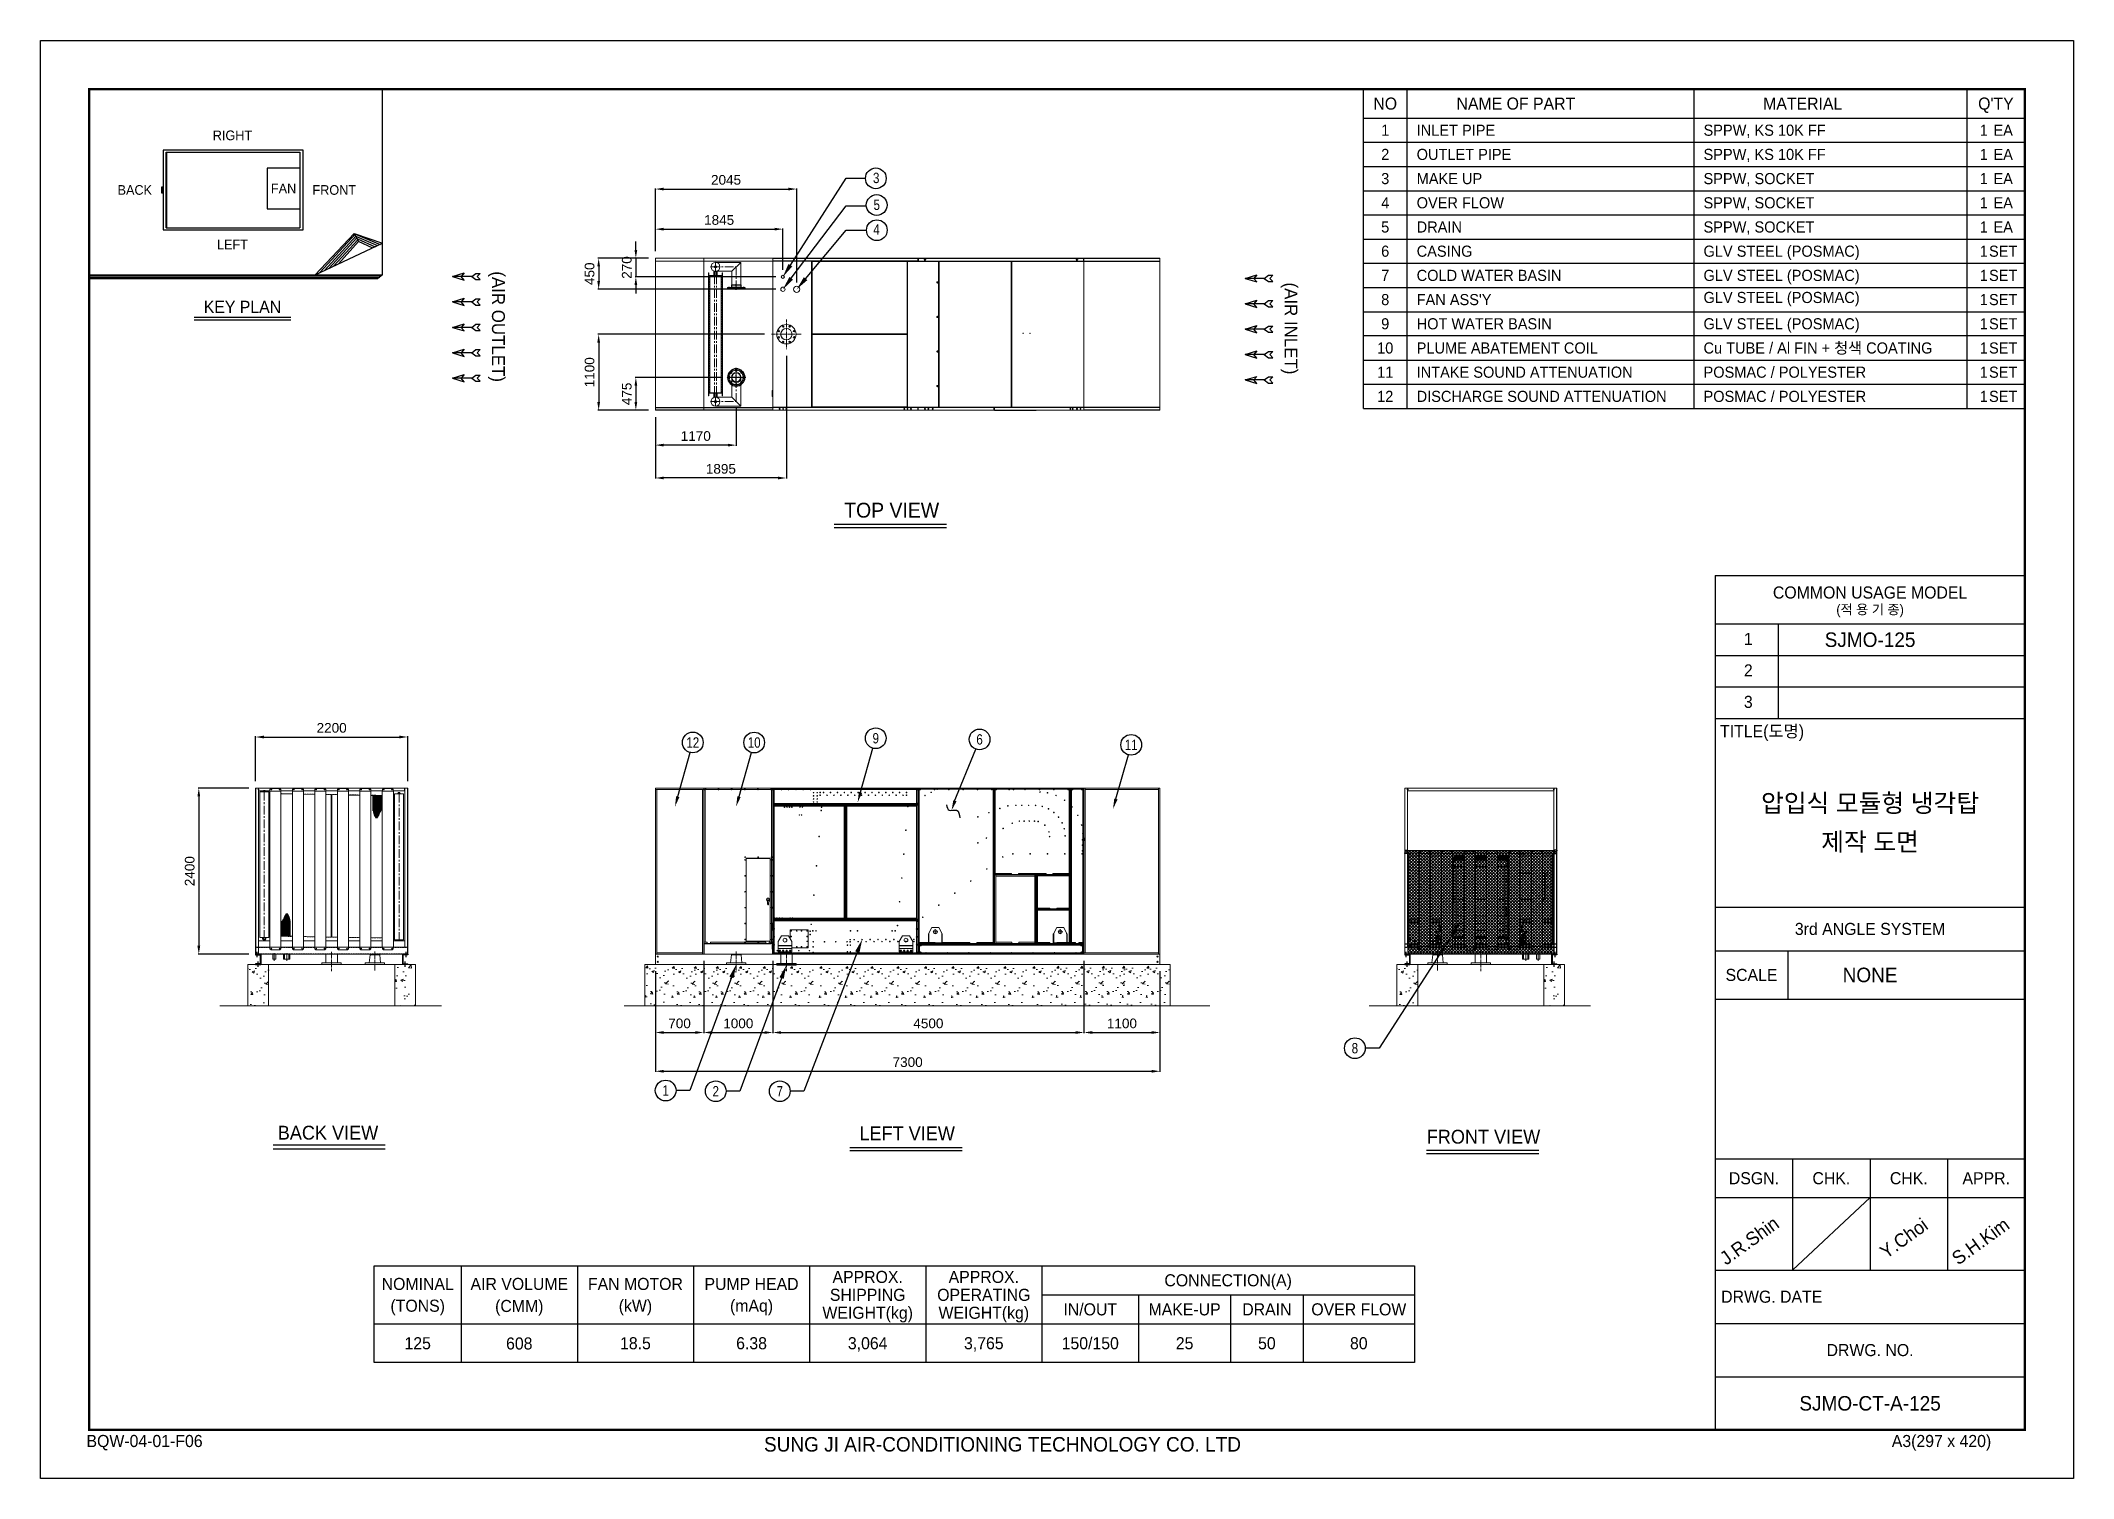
# Model space of a CAD drawing. Header units: millimetres. Extents: x -663796 to 30612, y -141670 to 21821.
# Drawn here: x 1205 to 30612, y 1026 to 21821 of the extents above.
import ezdxf
from ezdxf import colors
from ezdxf.entities.mleader import LeaderData, LeaderLine
from ezdxf.enums import TextEntityAlignment as Align
from ezdxf.math import Vec2, Vec3

# ---------------------------------------------------------------- set-up
doc = ezdxf.new("R2010")
doc.units = ezdxf.units.MM
for name, pattern in [('ACISOTGL', [3, 2, -1]), ('CEN', [26, 20, -2, 2, -2]), ('CENTER', [2, 1.25, -0.25, 0.25, -0.25]), ('CENTERX2', [4, 2.5, -0.5, 0.5, -0.5]), ('DASHDOT', [18.5, 12, -3, 0.5, -3]), ('DASHED', [15, 12, -3]), ('HIDDEN', [0.375, 0.25, -0.125]), ('HIDDENX2', [0.75, 0.5, -0.25])]:
    doc.linetypes.add(name, pattern=pattern)
for name, color, linetype, lineweight in [('AM_0', 7, 'Continuous', 50), ('AM_3', 6, 'ACISOTGL', 9), ('AM_7', 4, 'CENTER', 9)]:
    doc.layers.add(name, color=color, linetype=linetype, lineweight=lineweight)
for name, color, linetype in [('center', 1, 'CENTER'), ('FOUNDATION', 3, 'Continuous'), ('GRID', 1, 'CEN'), ('HIDD', 2, 'HIDDENX2'), ('냉각탑', 4, 'Continuous'), ('냉각탑_box', 1, 'Continuous'), ('냉각탑_dim', 1, 'Continuous'), ('냉각탑_form', 1, 'Continuous'), ('냉각탑_text', 3, 'Continuous'), ('냉각탑_기초', 23, 'Continuous')]:
    doc.layers.add(name, color=color, linetype=linetype)
doc.styles.get("Standard").update_dxf_attribs({"font": 'arial.ttf'})
doc.styles.add('돋움', font='Dotum.ttf')
doc.dimstyles.new('1.40', dxfattribs={"dimscale": 20, "dimtxt": 1.5, "dimasz": 1, "dimexe": 0.5, "dimexo": 0.5, "dimgap": 0.5, "dimtad": 1, "dimdec": 0, "dimzin": 0, "dimdsep": 46, "dimtxsty": 'Standard', "dimcen": 0, "dimclrd": 2, "dimclre": 2, "dimclrt": 3, "dimadec": 0, "dimazin": 0, "dimtfac": 1, "dimtdec": 0, "dimtmove": 0, "dimatfit": 0, "dimfxl": 1, "dimtolj": 1, "dimtzin": 0, "dimlwd": -1, "dimlwe": -1, "dimarcsym": 0})

msp = doc.modelspace()

# ---------------------------------------------------------------- texts
at = {"layer": '냉각탑_form', "style": '돋움'}
for s, height, p in [('COMMON USAGE MODEL', 175.043, (27671.6, 13839.5)), ('(적 용 기 종)', 140.03, (27671.6, 13594.5)), ('3rd ANGLE SYSTEM', 175.043, (27671.6, 8973.3)), ('SCALE', 175.04, (25956.2, 8308.1)), ('DSGN.', 175.04, (25991.2, 5367.4)), ('CHK.', 175.04, (27111.5, 5367.4)), ('CHK.', 175.04, (28231.7, 5367.4)), ('APPR.', 175.04, (29352, 5367.4)), ('DRWG. NO.', 175.04, (27671.6, 2881.8))]:
    msp.add_text(s, height=height, dxfattribs=at).set_placement(p, align=Align.MIDDLE_CENTER)
for s, height, p in [('1', 175, (25846.2, 13080.3)), ('2', 175, (25846.2, 12625.1)), ('3', 175, (25846.2, 12170)), ('TITLE(도명)', 175.04, (25501.4, 11746.3)), ('DRWG. DATE', 175.04, (25517.3, 3566.4)), ('BQW-04-01-F06', 175.043, (1868.5, 1478.9)), ('SUNG JI AIR-CONDITIONING TECHNOLOGY CO. LTD', 210.051, (11670, 1413.4)), ('A3(297 x 420)', 175.043, (27985.7, 1478.9))]:
    msp.add_text(s, height=height, dxfattribs=at).set_placement(p)
at = {"layer": '냉각탑_text', "style": '돋움'}
for s, height, p in [('NO', 175, (20657.2, 20911.3)), ('NAME OF PART', 175, (22547.2, 20911.3)), ('MATERIAL', 175, (26697.2, 20911.3)), ("Q'TY", 175, (29492.2, 20911.3)), ('1', 161, (20657.2, 20526.3)), ('1', 161, (29317.2, 20526.3)), ('EA', 161, (29597.2, 20526.3)), ('RIGHT', 140, (3979.9, 20451.8)), ('2', 161, (20657.2, 20176.3)), ('1', 161, (29317.2, 20176.3)), ('EA', 161, (29597.2, 20176.3)), ('BACK', 140, (2567.3, 19662)), ('FAN', 140, (4719.7, 19683.4)), ('FRONT', 140, (5452.7, 19662)), ('3', 161, (20657.2, 19826.3)), ('1', 161, (29317.2, 19826.3)), ('EA', 161, (29597.2, 19826.3)), ('4', 161, (20657.2, 19476.3)), ('1', 161, (29317.2, 19476.3)), ('EA', 161, (29597.2, 19476.3)), ('5', 161, (20657.2, 19126.3)), ('1', 161, (29317.2, 19126.3)), ('EA', 161, (29597.2, 19126.3)), ('LEFT', 140, (3979.9, 18873)), ('6', 161, (20657.2, 18776.3)), ('1', 161, (29317.2, 18776.3)), ('SET', 161, (29597.2, 18776.3)), ('7', 161, (20657.2, 18426.3)), ('1', 161, (29317.2, 18426.3)), ('SET', 161, (29597.2, 18426.3)), ('KEY PLAN', 175, (4124.4, 17971.3)), ('8', 161, (20657.2, 18076.3)), ('1', 161, (29317.2, 18076.3)), ('SET', 161, (29597.2, 18076.3)), ('9', 161, (20657.2, 17726.3)), ('1', 161, (29317.2, 17726.3)), ('SET', 161, (29597.2, 17726.3)), ('10', 161, (20657.2, 17376.3)), ('1', 161, (29317.2, 17376.3)), ('SET', 161, (29597.2, 17376.3)), ('11', 161, (20657.2, 17026.3)), ('1', 161, (29317.2, 17026.3)), ('SET', 161, (29597.2, 17026.3)), ('12', 161, (20657.2, 16676.3)), ('1', 161, (29317.2, 16676.3)), ('SET', 161, (29597.2, 16676.3)), ('TOP VIEW', 214.63, (13516.9, 15029.9)), ('SJMO-125', 210.05, (27671.6, 13156.8)), ('압입식 모듈형 냉각탑', 262.5, (27671.6, 10793.4)), ('제작 도면', 262.5, (27671.6, 10233.4)), ('NONE', 210.05, (27671.6, 8308.1)), ('BACK VIEW', 199.97, (5362.3, 6026.1)), ('LEFT VIEW', 199.97, (13741.3, 6016)), ('FRONT VIEW', 199.97, (22078.9, 5967.9)), ('NOMINAL', 175, (6659.9, 3838.3)), ('AIR VOLUME', 175, (8129.9, 3838.3)), ('FAN MOTOR', 175, (9809.9, 3838.3)), ('PUMP HEAD', 175, (11489.9, 3838.3)), ('APPROX.', 175, (13169.9, 3939.8)), ('APPROX.', 175, (14849.9, 3939.8)), ('CONNECTION(A)', 175, (18384.9, 3890.8)), ('(TONS)', 175, (6659.9, 3523.3)), ('(CMM)', 175, (8129.4, 3519.6)), ('(kW)', 175, (9809.9, 3523.3)), ('(mAq)', 175, (11489.9, 3523.3)), ('SHIPPING', 175, (13169.9, 3680.8)), ('OPERATING', 175, (14849.9, 3680.8)), ('IN/OUT', 175, (16389.9, 3470.8)), ('MAKE-UP', 175, (17754.9, 3470.8)), ('DRAIN', 175, (18944.9, 3470.8)), ('OVER FLOW', 175, (20274.9, 3470.8)), ('WEIGHT(kg)', 175, (13169.9, 3421.8)), ('WEIGHT(kg)', 175, (14849.9, 3421.8)), ('125', 175, (6659.9, 2980.8)), ('608', 175, (8129.4, 2977.1)), ('18.5', 175, (9809.9, 2980.8)), ('6.38', 175, (11489.9, 2980.8)), ('3,064', 175, (13169.9, 2980.8)), ('3,765', 175, (14849.9, 2980.8)), ('150/150', 175, (16389.9, 2980.8)), ('25', 175, (17754.9, 2980.8)), ('50', 175, (18944.9, 2980.8)), ('80', 175, (20274.9, 2980.8)), ('SJMO-CT-A-125', 210.051, (27671.6, 2111.6))]:
    msp.add_text(s, height=height, dxfattribs=at).set_placement(p, align=Align.MIDDLE_CENTER)
for s, p in [('INLET PIPE', (21112.2, 20526.3)), ('SPPW, KS 10K FF', (25262.2, 20526.3)), ('OUTLET PIPE', (21112.2, 20176.3)), ('SPPW, KS 10K FF', (25262.2, 20176.3)), ('MAKE UP', (21112.2, 19826.3)), ('SPPW, SOCKET', (25262.2, 19826.3)), ('OVER FLOW', (21112.2, 19476.3)), ('SPPW, SOCKET', (25262.2, 19476.3)), ('DRAIN', (21112.2, 19126.3)), ('SPPW, SOCKET', (25262.2, 19126.3)), ('CASING', (21112.2, 18776.3)), ('GLV STEEL (POSMAC)', (25262.2, 18776.3)), ('COLD WATER BASIN', (21112.2, 18426.3)), ('GLV STEEL (POSMAC)', (25262.2, 18426.3)), ("FAN ASS'Y", (21112.2, 18076.3)), ('GLV STEEL (POSMAC)', (25262.2, 18107.1)), ('HOT WATER BASIN', (21112.2, 17726.3)), ('GLV STEEL (POSMAC)', (25262.2, 17726.3)), ('PLUME ABATEMENT COIL', (21112.2, 17376.3)), ('Cu TUBE / Al FIN + 청색 COATING', (25262.2, 17376.3)), ('INTAKE SOUND ATTENUATION', (21112.2, 17026.3)), ('POSMAC / POLYESTER', (25262.2, 17026.3)), ('POSMAC / POLYESTER', (25262.2, 16676.3)), ('DISCHARGE SOUND ATTENUATION', (21112.2, 16676.3))]:
    msp.add_text(s, height=161, dxfattribs=at).set_placement(p, align=Align.MIDDLE_LEFT)
at = {"layer": '냉각탑_text', "width": 0.8}
for s, p in [('3', (13293, 19835.9)), ('5', (13301.1, 19447.6)), ('4', (13297.6, 19090.5)), ('9', (13286.7, 11731.4)), ('6', (14788.6, 11714.6)), ('12', (10639.7, 11670.1)), ('10', (11527.6, 11669.5)), ('11', (16982.1, 11636)), ('8', (20218.2, 7248.3)), ('1', (10247, 6635.9)), ('2', (10972, 6625.6)), ('7', (11898.5, 6625.6))]:
    msp.add_text(s, height=150, dxfattribs=at).set_placement(p, align=Align.MIDDLE_CENTER)
at = {"layer": '냉각탑_text', "style": '돋움'}
for s, p in [('(AIR OUTLET)', (7827.7, 17684.9)), ('(AIR INLET)', (19294.6, 17658.7))]:
    msp.add_text(s, height=186.667, rotation=270, dxfattribs=at).set_placement(p, align=Align.MIDDLE_CENTER)
for s, p in [('J.R.Shin', (25589.4, 4101.2)), ('Y.Choi', (27904.7, 4194.6)), ('S.H.Kim', (28945.9, 4101.2))]:
    msp.add_text(s, height=196.05, rotation=35.81856, dxfattribs=at).set_placement(p)

# ---------------------------------------------------------------- blocks, each defined once
blk = doc.blocks.new('화살표 IN OUT')
at = {"layer": '냉각탑_dim'}
for p, q in [((-323, 43), (-384, 43)), ((-343, 0), (-384, 43)), ((-384, -43), (-343, 0)), ((-266, 0), (-323, 43)), ((-266, 0), (-323, -43)), ((-266, 0), (0, 0)), ((-163, 50), (-122, 0)), ((0, 0), (-163, 50)), ((-163, -50), (-122, 0)), ((0, 0), (-163, -50)), ((-323, -43), (-384, -43))]:
    blk.add_line(p, q, dxfattribs=at)
blk = doc.blocks.new('*D147')
at = {"color": 2, "transparency": 16777216}
for p, q in [((11268, 16501), (11268, 15961)), ((10098, 16375), (10098, 15961)), ((11148, 15971), (10218, 15971))]:
    blk.add_line(p, q, dxfattribs=at)
for points in [[(10218, 15991), (10218, 15951), (10098, 15971)], [(11148, 15991), (11148, 15951), (11268, 15971)]]:
    blk.add_solid(points, dxfattribs=at)
at = {"layer": 'Defpoints', "color": 0, "transparency": 16777216}
for p in [(10098, 16475), (11268, 16601), (10098, 15971)]:
    blk.add_point(p, dxfattribs=at)
at = {"color": 3, "lineweight": 5, "transparency": 16777216, "insert": (10683, 16102), "char_height": 140, "attachment_point": 5}
blk.add_mtext('\\A1;1170', dxfattribs=at)
blk = doc.blocks.new('*D148')
at = {"color": 2, "transparency": 16777216}
for p, q in [((11043, 16950), (9806, 16950)), ((9816, 16830), (9816, 16595)), ((9998, 16475), (9806, 16475))]:
    blk.add_line(p, q, dxfattribs=at)
for points in [[(9796, 16830), (9836, 16830), (9816, 16950)], [(9796, 16595), (9836, 16595), (9816, 16475)]]:
    blk.add_solid(points, dxfattribs=at)
at = {"layer": 'Defpoints', "color": 0, "transparency": 16777216}
for p in [(11143, 16950), (9816, 16475), (10098, 16475)]:
    blk.add_point(p, dxfattribs=at)
at = {"color": 3, "lineweight": 5, "transparency": 16777216, "insert": (9685, 16712), "char_height": 140, "attachment_point": 5, "rotation": 90}
blk.add_mtext('\\A1;475', dxfattribs=at)
blk = doc.blocks.new('*D149')
at = {"color": 2, "transparency": 16777216}
for p, q in [((11679, 17575), (9268, 17575)), ((9278, 17455), (9278, 16595)), ((9998, 16475), (9268, 16475))]:
    blk.add_line(p, q, dxfattribs=at)
for points in [[(9258, 17455), (9298, 17455), (9278, 17575)], [(9258, 16595), (9298, 16595), (9278, 16475)]]:
    blk.add_solid(points, dxfattribs=at)
at = {"layer": 'Defpoints', "color": 0, "transparency": 16777216}
for p in [(11779, 17575), (9278, 16475), (10098, 16475)]:
    blk.add_point(p, dxfattribs=at)
at = {"color": 3, "lineweight": 5, "transparency": 16777216, "insert": (9147, 17025), "char_height": 140, "attachment_point": 5, "rotation": 90}
blk.add_mtext('\\A1;1100', dxfattribs=at)
blk = doc.blocks.new('*D150')
at = {"color": 2, "transparency": 16777216}
for p, q in [((10098, 8361), (10098, 7465)), ((10798, 8509), (10798, 7465)), ((10218, 7475), (10678, 7475))]:
    blk.add_line(p, q, dxfattribs=at)
for points in [[(10218, 7495), (10218, 7455), (10098, 7475)], [(10678, 7495), (10678, 7455), (10798, 7475)]]:
    blk.add_solid(points, dxfattribs=at)
at = {"layer": 'Defpoints', "color": 0, "transparency": 16777216}
for p in [(10798, 8609), (10098, 8461), (10798, 7475)]:
    blk.add_point(p, dxfattribs=at)
at = {"color": 3, "lineweight": 5, "transparency": 16777216, "insert": (10448, 7606), "char_height": 140, "attachment_point": 5}
blk.add_mtext('\\A1;700', dxfattribs=at)
blk = doc.blocks.new('*D151')
at = {"color": 2, "transparency": 16777216}
for p, q in [((10798, 8514), (10798, 7465)), ((11798, 8512), (11798, 7465)), ((10918, 7475), (11678, 7475))]:
    blk.add_line(p, q, dxfattribs=at)
for points in [[(10918, 7495), (10918, 7455), (10798, 7475)], [(11678, 7495), (11678, 7455), (11798, 7475)]]:
    blk.add_solid(points, dxfattribs=at)
at = {"layer": 'Defpoints', "color": 0, "transparency": 16777216}
for p in [(10798, 8614), (11798, 8612), (11798, 7475)]:
    blk.add_point(p, dxfattribs=at)
at = {"color": 3, "lineweight": 5, "transparency": 16777216, "insert": (11298, 7606), "char_height": 140, "attachment_point": 5}
blk.add_mtext('\\A1;1000', dxfattribs=at)
blk = doc.blocks.new('*D152')
at = {"color": 2, "transparency": 16777216}
for p, q in [((4315, 11109), (4315, 11759)), ((4435, 11749), (6395, 11749)), ((6515, 11109), (6515, 11759))]:
    blk.add_line(p, q, dxfattribs=at)
for points in [[(4435, 11769), (4435, 11729), (4315, 11749)], [(6395, 11769), (6395, 11729), (6515, 11749)]]:
    blk.add_solid(points, dxfattribs=at)
at = {"layer": 'Defpoints', "color": 0, "transparency": 16777216}
for p in [(6515, 11749), (4315, 11009), (6515, 11009)]:
    blk.add_point(p, dxfattribs=at)
at = {"color": 3, "lineweight": 5, "transparency": 16777216, "insert": (5415, 11881), "char_height": 140, "attachment_point": 5}
blk.add_mtext('\\A1;2200', dxfattribs=at)
blk = doc.blocks.new('*D153')
at = {"color": 2, "transparency": 16777216}
for p, q in [((4215, 11009), (3483, 11009)), ((3493, 10889), (3493, 8729)), ((4215, 8609), (3483, 8609))]:
    blk.add_line(p, q, dxfattribs=at)
for points in [[(3473, 10889), (3513, 10889), (3493, 11009)], [(3473, 8729), (3513, 8729), (3493, 8609)]]:
    blk.add_solid(points, dxfattribs=at)
at = {"layer": 'Defpoints', "color": 0, "transparency": 16777216}
for p in [(4315, 11009), (3493, 8609), (4315, 8609)]:
    blk.add_point(p, dxfattribs=at)
at = {"color": 3, "lineweight": 5, "transparency": 16777216, "insert": (3362, 9809), "char_height": 140, "attachment_point": 5, "rotation": 90}
blk.add_mtext('\\A1;2400', dxfattribs=at)
blk = doc.blocks.new('*D154')
at = {"color": 2, "transparency": 16777216}
for p, q in [((11798, 8512), (11798, 7465)), ((16298, 8514), (16298, 7465)), ((11918, 7475), (16178, 7475))]:
    blk.add_line(p, q, dxfattribs=at)
for points in [[(11918, 7495), (11918, 7455), (11798, 7475)], [(16178, 7495), (16178, 7455), (16298, 7475)]]:
    blk.add_solid(points, dxfattribs=at)
at = {"layer": 'Defpoints', "color": 0, "transparency": 16777216}
for p in [(11798, 8612), (16298, 8614), (16298, 7475)]:
    blk.add_point(p, dxfattribs=at)
at = {"color": 3, "lineweight": 5, "transparency": 16777216, "insert": (14048, 7606), "char_height": 140, "attachment_point": 5}
blk.add_mtext('\\A1;4500', dxfattribs=at)
blk = doc.blocks.new('*D155')
at = {"color": 2, "transparency": 16777216}
for p, q in [((16298, 8509), (16298, 7465)), ((17398, 8361), (17398, 7465)), ((16418, 7475), (17278, 7475))]:
    blk.add_line(p, q, dxfattribs=at)
for points in [[(16418, 7495), (16418, 7455), (16298, 7475)], [(17278, 7495), (17278, 7455), (17398, 7475)]]:
    blk.add_solid(points, dxfattribs=at)
at = {"layer": 'Defpoints', "color": 0, "transparency": 16777216}
for p in [(16298, 8609), (17398, 8461), (17398, 7475)]:
    blk.add_point(p, dxfattribs=at)
at = {"color": 3, "lineweight": 5, "transparency": 16777216, "insert": (16848, 7606), "char_height": 140, "attachment_point": 5}
blk.add_mtext('\\A1;1100', dxfattribs=at)
blk = doc.blocks.new('*D156')
at = {"color": 2, "transparency": 16777216}
for p, q in [((10098, 8361), (10098, 6904)), ((17398, 8361), (17398, 6904)), ((10218, 6914), (17278, 6914))]:
    blk.add_line(p, q, dxfattribs=at)
for points in [[(10218, 6934), (10218, 6894), (10098, 6914)], [(17278, 6934), (17278, 6894), (17398, 6914)]]:
    blk.add_solid(points, dxfattribs=at)
at = {"layer": 'Defpoints', "color": 0, "transparency": 16777216}
for p in [(10098, 8461), (17398, 8461), (17398, 6914)]:
    blk.add_point(p, dxfattribs=at)
at = {"color": 3, "lineweight": 5, "transparency": 16777216, "insert": (13748, 7046), "char_height": 140, "attachment_point": 5}
blk.add_mtext('\\A1;7300', dxfattribs=at)
blk = doc.blocks.new('*D157')
at = {"color": 2, "transparency": 16777216}
for p, q in [((11993, 17261), (11993, 15486)), ((10098, 16375), (10098, 15486)), ((11873, 15496), (10218, 15496))]:
    blk.add_line(p, q, dxfattribs=at)
for points in [[(10218, 15516), (10218, 15476), (10098, 15496)], [(11873, 15516), (11873, 15476), (11993, 15496)]]:
    blk.add_solid(points, dxfattribs=at)
at = {"layer": 'Defpoints', "color": 0, "transparency": 16777216}
for p in [(11993, 17361), (10098, 16475), (10098, 15496)]:
    blk.add_point(p, dxfattribs=at)
at = {"color": 3, "lineweight": 5, "transparency": 16777216, "insert": (11046, 15627), "char_height": 140, "attachment_point": 5}
blk.add_mtext('\\A1;1895', dxfattribs=at)
blk = doc.blocks.new('*D158')
at = {"color": 2, "transparency": 16777216}
for p, q in [((9816, 18795), (9816, 18915)), ((9998, 18675), (9806, 18675)), ((9816, 18675), (9816, 18405)), ((11843, 18405), (9806, 18405)), ((9816, 18285), (9816, 18165))]:
    blk.add_line(p, q, dxfattribs=at)
for points in [[(9796, 18795), (9836, 18795), (9816, 18675)], [(9796, 18285), (9836, 18285), (9816, 18405)]]:
    blk.add_solid(points, dxfattribs=at)
at = {"layer": 'Defpoints', "color": 0, "transparency": 16777216}
for p in [(10098, 18675), (9816, 18405), (11943, 18405)]:
    blk.add_point(p, dxfattribs=at)
at = {"color": 3, "lineweight": 5, "transparency": 16777216, "insert": (9685, 18540), "char_height": 140, "attachment_point": 5, "rotation": 90}
blk.add_mtext('\\A1;270', dxfattribs=at)
blk = doc.blocks.new('*D159')
at = {"color": 2, "transparency": 16777216}
for p, q in [((10098, 18775), (10098, 19105)), ((10218, 19095), (11823, 19095)), ((11943, 18505), (11943, 19105))]:
    blk.add_line(p, q, dxfattribs=at)
for points in [[(10218, 19115), (10218, 19075), (10098, 19095)], [(11823, 19115), (11823, 19075), (11943, 19095)]]:
    blk.add_solid(points, dxfattribs=at)
at = {"layer": 'Defpoints', "color": 0, "transparency": 16777216}
for p in [(11943, 19095), (10098, 18675), (11943, 18405)]:
    blk.add_point(p, dxfattribs=at)
at = {"color": 3, "lineweight": 5, "transparency": 16777216, "insert": (11021, 19227), "char_height": 140, "attachment_point": 5}
blk.add_mtext('\\A1;1845', dxfattribs=at)
blk = doc.blocks.new('*D160')
at = {"color": 2, "transparency": 16777216}
for p, q in [((10098, 18775), (10098, 19685)), ((10218, 19675), (12023, 19675)), ((12143, 18325), (12143, 19685))]:
    blk.add_line(p, q, dxfattribs=at)
for points in [[(10218, 19695), (10218, 19655), (10098, 19675)], [(12023, 19695), (12023, 19655), (12143, 19675)]]:
    blk.add_solid(points, dxfattribs=at)
at = {"layer": 'Defpoints', "color": 0, "transparency": 16777216}
for p in [(12143, 19675), (10098, 18675), (12143, 18225)]:
    blk.add_point(p, dxfattribs=at)
at = {"color": 3, "lineweight": 5, "transparency": 16777216, "insert": (11121, 19807), "char_height": 140, "attachment_point": 5}
blk.add_mtext('\\A1;2045', dxfattribs=at)
blk = doc.blocks.new('*D161')
at = {"color": 2, "transparency": 16777216}
for p, q in [((9998, 18675), (9268, 18675)), ((9278, 18555), (9278, 18345)), ((11843, 18225), (9268, 18225))]:
    blk.add_line(p, q, dxfattribs=at)
for points in [[(9258, 18555), (9298, 18555), (9278, 18675)], [(9258, 18345), (9298, 18345), (9278, 18225)]]:
    blk.add_solid(points, dxfattribs=at)
at = {"layer": 'Defpoints', "color": 0, "transparency": 16777216}
for p in [(10098, 18675), (9278, 18225), (11943, 18225)]:
    blk.add_point(p, dxfattribs=at)
at = {"color": 3, "lineweight": 5, "transparency": 16777216, "insert": (9147, 18450), "char_height": 140, "attachment_point": 5, "rotation": 90}
blk.add_mtext('\\A1;450', dxfattribs=at)
blk = doc.blocks.new('457536')
at = {"color": 7, "lineweight": 5}
for p, q in [((114592.520962, 89152.297332), (114550.020962, 89069.297332)), ((114692.520962, 89152.297332), (114592.520962, 89152.297332)), ((114735.020962, 89069.297332), (114692.520962, 89152.297332)), ((114542.520962, 89059.297332), (114542.520962, 88929.797332)), ((114550.020962, 88922.297332), (114735.020962, 88922.297332)), ((114742.520962, 88929.797332), (114742.520962, 89059.297332))]:
    blk.add_line(p, q, dxfattribs=at)
at = {"color": 7, "linetype": 'DASHDOT', "lineweight": 5}
for p, q in [((114642.520962, 89126.047332), (114642.520962, 89054.547332)), ((114678.270962, 89090.297332), (114606.770962, 89090.297332))]:
    blk.add_line(p, q, dxfattribs=at)
at = {"color": 7, "lineweight": 5, "ltscale": 0.09375}
for p, q in [((114542.520962, 89059.297332), (114550.020962, 89059.297332)), ((114550.020962, 88929.797332), (114542.520962, 88929.797332)), ((114550.020962, 88922.297332), (114550.020962, 88929.797332)), ((114742.520962, 89059.297332), (114735.020962, 89059.297332)), ((114735.020962, 88929.797332), (114742.520962, 88929.797332)), ((114735.020962, 88922.297332), (114735.020962, 88929.797332))]:
    blk.add_line(p, q, dxfattribs=at)
at = {"color": 7, "linetype": 'DASHED', "lineweight": 5}
for p, q in [((114548.520962, 89059.297332), (114548.520962, 88929.797332)), ((114550.020962, 88928.297332), (114735.020962, 88928.297332)), ((114736.520962, 88929.797332), (114736.520962, 89059.297332))]:
    blk.add_line(p, q, dxfattribs=at)
at = {"color": 7, "lineweight": 5, "ltscale": 0.125}
for p, q in [((114550.020962, 89059.297332), (114550.020962, 89069.297332)), ((114735.020962, 89069.297332), (114735.020962, 89059.297332))]:
    blk.add_line(p, q, dxfattribs=at)
at = {"color": 7, "linetype": 'DASHED', "lineweight": 5, "ltscale": 0.075}
for p, q in [((114558.520962, 88928.297332), (114558.520962, 88922.297332)), ((114576.520962, 88928.297332), (114576.520962, 88922.297332)), ((114608.520962, 88928.297332), (114608.520962, 88922.297332)), ((114626.520962, 88928.297332), (114626.520962, 88922.297332)), ((114658.520962, 88928.297332), (114658.520962, 88922.297332)), ((114676.520962, 88928.297332), (114676.520962, 88922.297332)), ((114708.520962, 88928.297332), (114708.520962, 88922.297332)), ((114726.520962, 88928.297332), (114726.520962, 88922.297332))]:
    blk.add_line(p, q, dxfattribs=at)
at = {"color": 7, "lineweight": 5}
blk.add_circle((114642.520962, 89090.297332), 27.5, dxfattribs=at)
blk = doc.blocks.new('1')
at = {"lineweight": 20}
for p, q in [((10798, 11009), (10098, 11009)), ((10098, 8609), (10098, 11009)), ((10798, 10989), (10098, 10989)), ((10118, 8609), (10118, 10989)), ((16295, 11009), (16298, 11009)), ((16298, 11009), (17398, 11009)), ((16298, 11006), (16298, 11009)), ((16318, 10989), (17378, 10989)), ((17378, 8609), (17378, 11009)), ((17398, 8609), (17398, 11009)), ((10798, 8609), (10098, 8609)), ((10778, 8629), (10118, 8629)), ((16298, 8629), (17378, 8629)), ((16298, 8614), (16298, 8609)), ((16298, 8609), (17398, 8609))]:
    blk.add_line(p, q, dxfattribs=at)
at = {"color": 7, "lineweight": 20}
for p, q in [((10778, 8609), (10778, 10989)), ((10798, 8783), (10798, 10987)), ((10800, 11009), (11795, 11009)), ((10818, 10987), (10818, 8783)), ((11776, 10980), (11776, 10021)), ((11796, 10987), (11796, 8783)), ((11802, 11009), (13895, 11009)), ((11802, 11005), (13895, 11005)), ((13895, 10989), (12351, 10989)), ((13898, 8764), (13898, 11006)), ((13901, 8764), (13901, 11006)), ((14982, 11009), (13915, 11009)), ((14982, 11006), (13915, 11006)), ((14983, 11006), (14983, 8764)), ((14995, 11006), (14995, 8764)), ((14998, 11006), (14998, 8764)), ((15000, 11006), (15000, 9762)), ((15003, 11006), (15003, 9762)), ((15015, 9762), (15015, 11006)), ((16084, 11009), (15017, 11009)), ((16084, 11006), (15017, 11006)), ((16085, 11006), (16085, 9762)), ((16097, 9762), (16097, 11006)), ((16100, 9762), (16100, 11006)), ((16102, 11006), (16102, 8764)), ((16105, 11006), (16105, 8764)), ((16117, 8764), (16117, 11006)), ((16295, 8764), (16295, 11006)), ((16298, 8764), (16298, 11006)), ((16318, 8629), (16318, 11009)), ((11798, 9114), (11798, 10764)), ((11801, 9114), (11801, 10764)), ((13895, 10789), (11802, 10789)), ((13895, 10772), (11802, 10772)), ((13895, 10769), (11802, 10769)), ((11818, 10764), (11818, 9140)), ((11820, 10767), (12827, 10767)), ((11820, 10764), (12827, 10764)), ((11820, 10747), (12827, 10747)), ((12828, 10764), (12828, 9114)), ((12845, 10764), (12845, 9114)), ((12848, 10764), (12848, 9114)), ((12850, 10764), (12850, 9114)), ((12853, 10764), (12853, 9114)), ((12870, 9114), (12870, 10764)), ((13877, 10767), (12872, 10767)), ((13877, 10764), (12872, 10764)), ((13878, 10764), (13878, 9114)), ((13895, 9114), (13895, 10764)), ((13913, 10850), (13913, 8764)), ((16283, 10095), (16283, 8764)), ((11411, 9996), (11411, 8796)), ((11413, 8800), (11413, 9992)), ((11759, 9992), (11759, 8800)), ((11761, 9996), (11761, 8796)), ((15003, 8764), (15003, 9754)), ((15017, 9759), (16084, 9759)), ((15607, 9754), (15607, 8764)), ((13877, 9131), (12872, 9131)), ((11802, 9109), (13895, 9109)), ((11802, 9105), (13895, 9105)), ((12827, 9114), (11820, 9114)), ((12827, 9111), (11820, 9111)), ((13867, 9089), (11829, 9089)), ((12872, 9114), (13877, 9114)), ((12872, 9111), (13877, 9111)), ((11795, 8761), (10800, 8761)), ((11791, 8759), (10803, 8759)), ((11774, 8609), (11085, 8609)), ((13895, 8612), (11802, 8612)), ((13895, 8609), (11802, 8609)), ((11829, 8629), (13867, 8629)), ((13903, 8759), (16294, 8759)), ((13903, 8754), (16294, 8754)), ((16294, 8614), (13903, 8614)), ((16294, 8609), (13903, 8609)), ((13915, 8761), (14982, 8761)), ((16252, 8739), (13944, 8739)), ((13944, 8629), (16252, 8629))]:
    blk.add_line(p, q, dxfattribs=at)
at = {"color": 0, "lineweight": 20}
for p, q in [((11798, 11009), (10798, 11009)), ((10798, 8609), (10798, 11009)), ((11802, 11009), (11798, 11009)), ((11798, 11005), (11798, 11009)), ((10098, 8461), (10098, 8609)), ((11791, 8609), (10798, 8609)), ((13895, 8609), (13903, 8609)), ((16294, 8609), (16298, 8609)), ((17398, 8461), (17398, 8609)), ((17398, 8461), (10098, 8461))]:
    blk.add_line(p, q, dxfattribs=at)
at = {"color": 7, "lineweight": 20, "ltscale": 0.001417}
for p, q in [((10798, 11007), (10800, 11007)), ((10798, 11006), (10800, 11006)), ((11796, 11007), (11795, 11007)), ((11796, 11006), (11795, 11006)), ((10798, 8764), (10800, 8764)), ((10798, 8763), (10800, 8763)), ((11796, 8764), (11795, 8764)), ((11796, 8763), (11795, 8763))]:
    blk.add_line(p, q, dxfattribs=at)
at = {"color": 7, "lineweight": 20, "ltscale": 0.00075}
for p, q in [((10798, 11006), (10798, 11007)), ((10798, 11006), (10798, 11007)), ((11796, 11006), (11796, 11007)), ((11415, 9994), (11416, 9994)), ((11756, 9994), (11757, 9994)), ((10798, 8764), (10798, 8763)), ((11416, 8798), (11415, 8798)), ((11756, 8798), (11757, 8798)), ((11796, 8764), (11796, 8763))]:
    blk.add_line(p, q, dxfattribs=at)
at = {"color": 7, "lineweight": 20, "ltscale": 0.015917}
for p, q in [((10798, 10987), (10798, 11006)), ((11796, 11006), (11796, 10987)), ((10798, 8764), (10798, 8783)), ((11796, 8783), (11796, 8764))]:
    blk.add_line(p, q, dxfattribs=at)
at = {"color": 7, "lineweight": 20, "ltscale": 0.002833}
for p, q in [((10802, 10987), (10798, 10987)), ((10800, 11009), (10800, 11006)), ((11793, 10987), (11796, 10987)), ((11795, 11009), (11795, 11006)), ((10802, 8783), (10798, 8783)), ((10800, 8761), (10800, 8764)), ((11793, 8783), (11796, 8783)), ((11795, 8761), (11795, 8764))]:
    blk.add_line(p, q, dxfattribs=at)
at = {"color": 7, "lineweight": 20, "ltscale": 0.000256317}
for p, q in [((10798, 10987), (10799, 10987)), ((11796, 10987), (11796, 10987))]:
    blk.add_line(p, q, dxfattribs=at)
at = {"color": 7, "lineweight": 20, "ltscale": 0.000482551}
for p, q in [((10800, 11008), (10800, 11008)), ((11795, 11008), (11795, 11008))]:
    blk.add_line(p, q, dxfattribs=at)
at = {"color": 7, "lineweight": 20, "ltscale": 0.013833}
for p, q in [((10800, 10989), (10800, 11006)), ((10802, 10987), (10818, 10987)), ((11795, 11006), (11795, 10989)), ((10800, 8764), (10800, 8781)), ((10818, 8783), (10802, 8783)), ((10848, 8781), (10848, 8764)), ((10898, 8781), (10898, 8764)), ((11696, 8781), (11696, 8764)), ((11746, 8781), (11746, 8764)), ((11795, 8781), (11795, 8764))]:
    blk.add_line(p, q, dxfattribs=at)
at = {"color": 7, "lineweight": 20, "ltscale": 0.01025}
for p, q in [((10800, 10989), (10812, 10989)), ((11782, 10989), (11795, 10989))]:
    blk.add_line(p, q, dxfattribs=at)
at = {"color": 7, "lineweight": 20, "ltscale": 0.001667}
for p, q in [((10800, 10989), (10800, 10987)), ((11794, 10987), (11794, 10989)), ((11720, 9402), (11718, 9402)), ((11738, 9402), (11740, 9402)), ((11759, 9408), (11761, 9408)), ((11761, 9384), (11759, 9384)), ((10798, 8783), (10800, 8783)), ((10800, 8783), (10800, 8781)), ((10888, 8761), (10888, 8759)), ((11048, 8761), (11048, 8759)), ((11794, 8781), (11794, 8783)), ((11796, 8783), (11794, 8783))]:
    blk.add_line(p, q, dxfattribs=at)
at = {"color": 7, "lineweight": 20, "ltscale": 0.141667}
for p, q in [((10832, 10989), (11002, 10989)), ((11022, 10989), (11192, 10989)), ((11212, 10989), (11382, 10989)), ((11402, 10989), (11572, 10989)), ((11592, 10989), (11762, 10989)), ((11576, 8781), (11406, 8781))]:
    blk.add_line(p, q, dxfattribs=at)
at = {"color": 7, "lineweight": 20, "ltscale": 0.009002}
blk.add_line((11782, 10987), (11793, 10987), dxfattribs=at)
at = {"color": 7, "lineweight": 20, "ltscale": 0.001111}
for p, q in [((11800, 11005), (11798, 11005)), ((11802, 10989), (11802, 10987)), ((13898, 11005), (13896, 11005)), ((13898, 10970), (13900, 10970)), ((13898, 10967), (13900, 10967)), ((15000, 10972), (14998, 10972)), ((15000, 10969), (14998, 10969)), ((15000, 10968), (14998, 10968)), ((14998, 10964), (15000, 10964)), ((15000, 10964), (14998, 10964)), ((14998, 10961), (15000, 10961)), ((14998, 10952), (15000, 10952)), ((16102, 10972), (16100, 10972)), ((16102, 10969), (16100, 10969)), ((11798, 10772), (11800, 10772)), ((11802, 10791), (11802, 10789)), ((12355, 10769), (12355, 10767)), ((12359, 10767), (12359, 10769)), ((12361, 10767), (12361, 10769)), ((12363, 10769), (12363, 10767)), ((12367, 10769), (12367, 10767)), ((12463, 10769), (12463, 10767)), ((12466, 10769), (12466, 10767)), ((13896, 10772), (13898, 10772)), ((15000, 10085), (14998, 10085)), ((16102, 10095), (16100, 10095)), ((16100, 10083), (16102, 10083)), ((16102, 10082), (16100, 10082)), ((16102, 10080), (16100, 10080)), ((16100, 10080), (16102, 10080)), ((16100, 10076), (16102, 10076)), ((16100, 10043), (16102, 10043)), ((16100, 10040), (16102, 10040)), ((14998, 9784), (15000, 9784)), ((16100, 9991), (16102, 9991)), ((16100, 9979), (16102, 9979)), ((16102, 9978), (16100, 9978)), ((16102, 9976), (16100, 9976)), ((16102, 9976), (16100, 9976)), ((16102, 9974), (16100, 9974)), ((16100, 9973), (16102, 9973)), ((16102, 9359), (16100, 9359)), ((16100, 9358), (16102, 9358)), ((16100, 9356), (16102, 9356)), ((16102, 9356), (16100, 9356)), ((16102, 9354), (16100, 9354)), ((16100, 9353), (16102, 9353)), ((11800, 9105), (11798, 9105)), ((11802, 9089), (11802, 9087)), ((13898, 9105), (13896, 9105)), ((16100, 8859), (16102, 8859)), ((16100, 8856), (16102, 8856)), ((16100, 8854), (16102, 8854)), ((16100, 8849), (16102, 8849)), ((16102, 8839), (16100, 8839)), ((11798, 8612), (11800, 8612)), ((11802, 8631), (11802, 8629)), ((13896, 8612), (13898, 8612)), ((13903, 8739), (13903, 8737)), ((13903, 8631), (13903, 8629)), ((14026, 8761), (14026, 8759)), ((14030, 8761), (14030, 8759)), ((14240, 8761), (14240, 8759)), ((14252, 8759), (14252, 8761)), ((14262, 8759), (14262, 8761)), ((14495, 8759), (14495, 8761)), ((14505, 8759), (14505, 8761)), ((15821, 8759), (15821, 8761)), ((15831, 8759), (15831, 8761)), ((16064, 8759), (16064, 8761)), ((16074, 8759), (16074, 8761)), ((16085, 8759), (16085, 8761)), ((16090, 8759), (16090, 8761))]:
    blk.add_line(p, q, dxfattribs=at)
at = {"color": 7, "lineweight": 20, "ltscale": 0.010278}
for p, q in [((11798, 11005), (11798, 10987)), ((11800, 10987), (11800, 11005)), ((13895, 10987), (13895, 11005)), ((13896, 11005), (13896, 10987)), ((13898, 10987), (13898, 11005)), ((11798, 10791), (11798, 10772)), ((11800, 10772), (11800, 10791)), ((11820, 10767), (11801, 10767)), ((11801, 10765), (11820, 10765)), ((11801, 10764), (11820, 10764)), ((12845, 10767), (12827, 10767)), ((12827, 10765), (12845, 10765)), ((12827, 10764), (12845, 10764)), ((12872, 10767), (12853, 10767)), ((12853, 10765), (12872, 10765)), ((12853, 10764), (12872, 10764)), ((13895, 10767), (13877, 10767)), ((13877, 10765), (13895, 10765)), ((13877, 10764), (13895, 10764)), ((13895, 10772), (13895, 10791)), ((13896, 10791), (13896, 10772)), ((13898, 10772), (13898, 10791)), ((15025, 9757), (15006, 9757)), ((15006, 9755), (15025, 9755)), ((15006, 9754), (15025, 9754)), ((15604, 9757), (15586, 9757)), ((15586, 9755), (15604, 9755)), ((15586, 9754), (15604, 9754)), ((11798, 9105), (11798, 9087)), ((11800, 9087), (11800, 9105)), ((11820, 9113), (11801, 9113)), ((11801, 9111), (11820, 9111)), ((12845, 9113), (12827, 9113)), ((12827, 9111), (12845, 9111)), ((12872, 9113), (12853, 9113)), ((12853, 9111), (12872, 9111)), ((13895, 9113), (13877, 9113)), ((13877, 9111), (13895, 9111)), ((13895, 9087), (13895, 9105)), ((13896, 9105), (13896, 9087)), ((13898, 9087), (13898, 9105)), ((11798, 8631), (11798, 8612)), ((11800, 8612), (11800, 8631)), ((13895, 8612), (13895, 8631)), ((13896, 8631), (13896, 8612)), ((13898, 8612), (13898, 8631)), ((15025, 8763), (15006, 8763)), ((15006, 8761), (15025, 8761)), ((15604, 8763), (15586, 8763)), ((15586, 8761), (15604, 8761))]:
    blk.add_line(p, q, dxfattribs=at)
at = {"color": 7, "lineweight": 20, "ltscale": 0.108889}
for p, q in [((11798, 10987), (11798, 10791)), ((11802, 10987), (11802, 10791)), ((13878, 10987), (13878, 10791)), ((13895, 10791), (13895, 10987)), ((13898, 10791), (13898, 10987))]:
    blk.add_line(p, q, dxfattribs=at)
at = {"color": 7, "lineweight": 20, "ltscale": 0.001944}
for p, q in [((11798, 10987), (11802, 10987)), ((11802, 11005), (11802, 11009)), ((13895, 11005), (13895, 11009)), ((13898, 10987), (13895, 10987)), ((11798, 10791), (11802, 10791)), ((11802, 10772), (11802, 10769)), ((13898, 10791), (13895, 10791)), ((13895, 10772), (13895, 10769)), ((11798, 9087), (11802, 9087)), ((11802, 9105), (11802, 9109)), ((13895, 9105), (13895, 9109)), ((13898, 9087), (13895, 9087)), ((11798, 8631), (11802, 8631)), ((11802, 8612), (11802, 8609)), ((13898, 8631), (13895, 8631)), ((13895, 8612), (13895, 8609))]:
    blk.add_line(p, q, dxfattribs=at)
at = {"color": 7, "lineweight": 20, "ltscale": 0.000833333}
for p, q in [((11802, 11005), (11800, 11005)), ((13895, 11005), (13896, 11005)), ((13901, 11006), (13901, 11007)), ((14995, 11006), (14995, 11007)), ((15003, 11006), (15003, 11007)), ((16097, 11006), (16097, 11007)), ((16105, 11006), (16105, 11007)), ((16295, 11006), (16295, 11007)), ((11802, 10772), (11800, 10772)), ((11801, 10764), (11801, 10765)), ((12845, 10764), (12845, 10765)), ((12853, 10764), (12853, 10765)), ((13895, 10772), (13896, 10772)), ((13895, 10764), (13895, 10765)), ((15003, 9762), (15003, 9761)), ((15006, 9754), (15006, 9755)), ((15604, 9754), (15604, 9755)), ((15615, 9754), (15615, 9755)), ((16097, 9762), (16097, 9761)), ((16097, 9754), (16097, 9755)), ((15615, 9263), (15615, 9262)), ((15615, 9255), (15615, 9256)), ((16097, 9263), (16097, 9262)), ((16097, 9255), (16097, 9256)), ((11802, 9105), (11800, 9105)), ((11801, 9114), (11801, 9113)), ((12845, 9114), (12845, 9113)), ((12853, 9114), (12853, 9113)), ((13895, 9114), (13895, 9113)), ((13895, 9105), (13896, 9105)), ((11802, 8612), (11800, 8612)), ((13895, 8612), (13896, 8612)), ((13901, 8764), (13901, 8763)), ((13903, 8754), (13901, 8754)), ((13903, 8614), (13901, 8614)), ((14995, 8764), (14995, 8763)), ((15006, 8764), (15006, 8763)), ((15604, 8764), (15604, 8763)), ((15615, 8764), (15615, 8763)), ((16097, 8764), (16097, 8763)), ((16105, 8764), (16105, 8763)), ((16294, 8754), (16295, 8754)), ((16294, 8614), (16295, 8614)), ((16295, 8764), (16295, 8763))]:
    blk.add_line(p, q, dxfattribs=at)
at = {"color": 7, "lineweight": 20, "ltscale": 0.009167}
for p, q in [((11802, 11005), (11802, 10989)), ((13878, 10987), (13895, 10987)), ((13895, 10989), (13895, 11005)), ((11818, 10791), (11802, 10791)), ((11802, 10789), (11802, 10772)), ((13878, 10791), (13895, 10791)), ((13895, 10772), (13895, 10789)), ((11802, 9105), (11802, 9089)), ((13895, 9089), (13895, 9105)), ((11802, 8629), (11802, 8612)), ((13895, 8612), (13895, 8629))]:
    blk.add_line(p, q, dxfattribs=at)
at = {"color": 7, "lineweight": 20, "ltscale": 0.003611}
blk.add_line((11808, 10989), (11802, 10989), dxfattribs=at)
at = {"color": 7, "lineweight": 20, "ltscale": 0.003723}
blk.add_line((11802, 10987), (11808, 10987), dxfattribs=at)
at = {"color": 7, "lineweight": 20, "ltscale": 0.104444}
blk.add_line((11818, 10791), (11818, 10979), dxfattribs=at)
at = {"color": 7, "lineweight": 20, "ltscale": 0.046667}
for p, q in [((11912, 10989), (11828, 10989)), ((12016, 10989), (11932, 10989)), ((12227, 10989), (12143, 10989)), ((12331, 10989), (12247, 10989))]:
    blk.add_line(p, q, dxfattribs=at)
at = {"color": 7, "lineweight": 20, "ltscale": 0.048333}
blk.add_line((12123, 10989), (12036, 10989), dxfattribs=at)
at = {"color": 7, "lineweight": 20, "ltscale": 0.002887}
blk.add_line((12391, 10943), (12386, 10943), dxfattribs=at)
at = {"color": 7, "lineweight": 20, "ltscale": 0.004778}
for p, q in [((13895, 11009), (13903, 11009)), ((13895, 11006), (13903, 11006))]:
    blk.add_line(p, q, dxfattribs=at)
at = {"color": 7, "lineweight": 20, "ltscale": 0.001722}
for p, q in [((13903, 11006), (13900, 11006)), ((13915, 11009), (13915, 11006)), ((14982, 11009), (14982, 11006)), ((14995, 11006), (14998, 11006)), ((15000, 11006), (15003, 11006)), ((15017, 11009), (15017, 11006)), ((16084, 11009), (16084, 11006)), ((16100, 11006), (16097, 11006)), ((16102, 11006), (16105, 11006)), ((16119, 11009), (16119, 11006)), ((16282, 11009), (16282, 11006)), ((16298, 11006), (16295, 11006)), ((11801, 10764), (11798, 10764)), ((11820, 10764), (11820, 10767)), ((12827, 10764), (12827, 10767)), ((12845, 10764), (12848, 10764)), ((12850, 10764), (12853, 10764)), ((12872, 10767), (12872, 10764)), ((13877, 10767), (13877, 10764)), ((13898, 10764), (13895, 10764)), ((15000, 9762), (15003, 9762)), ((15006, 9754), (15003, 9754)), ((15017, 9759), (15017, 9762)), ((15025, 9757), (15025, 9754)), ((15586, 9757), (15586, 9754)), ((15604, 9754), (15607, 9754)), ((15612, 9754), (15615, 9754)), ((15629, 9757), (15629, 9754)), ((16084, 9759), (16084, 9762)), ((16084, 9757), (16084, 9754)), ((16100, 9762), (16097, 9762)), ((16100, 9754), (16097, 9754)), ((15612, 9263), (15615, 9263)), ((15612, 9255), (15615, 9255)), ((15629, 9260), (15629, 9263)), ((15629, 9258), (15629, 9255)), ((16084, 9260), (16084, 9263)), ((16084, 9258), (16084, 9255)), ((16100, 9263), (16097, 9263)), ((16100, 9255), (16097, 9255)), ((11801, 9114), (11798, 9114)), ((11820, 9114), (11820, 9111)), ((12827, 9114), (12827, 9111)), ((12845, 9114), (12848, 9114)), ((12850, 9114), (12853, 9114)), ((12872, 9111), (12872, 9114)), ((13877, 9111), (13877, 9114)), ((13898, 9114), (13895, 9114)), ((13901, 8764), (13898, 8764)), ((13915, 8761), (13915, 8764)), ((14982, 8761), (14982, 8764)), ((14995, 8764), (14998, 8764)), ((15006, 8764), (15003, 8764)), ((15025, 8761), (15025, 8764)), ((15586, 8761), (15586, 8764)), ((15604, 8764), (15607, 8764)), ((15612, 8764), (15615, 8764)), ((15629, 8761), (15629, 8764)), ((16084, 8761), (16084, 8764)), ((16100, 8764), (16097, 8764)), ((16102, 8764), (16105, 8764)), ((16119, 8761), (16119, 8764)), ((16282, 8761), (16282, 8764)), ((16298, 8764), (16295, 8764))]:
    blk.add_line(p, q, dxfattribs=at)
at = {"color": 7, "lineweight": 20, "ltscale": 0.0075}
for p, q in [((13915, 11009), (13901, 11009)), ((13901, 11007), (13915, 11007)), ((13901, 11006), (13915, 11006)), ((14995, 11009), (14982, 11009)), ((14982, 11007), (14995, 11007)), ((14982, 11006), (14995, 11006)), ((15017, 11009), (15003, 11009)), ((15003, 11007), (15017, 11007)), ((15003, 11006), (15017, 11006)), ((16097, 11009), (16084, 11009)), ((16084, 11007), (16097, 11007)), ((16084, 11006), (16097, 11006)), ((16119, 11009), (16105, 11009)), ((16105, 11007), (16119, 11007)), ((16105, 11006), (16119, 11006)), ((16295, 11009), (16282, 11009)), ((16282, 11007), (16295, 11007)), ((16282, 11006), (16295, 11006)), ((15017, 9761), (15003, 9761)), ((15003, 9759), (15017, 9759)), ((15629, 9757), (15615, 9757)), ((15615, 9755), (15629, 9755)), ((15615, 9754), (15629, 9754)), ((16097, 9761), (16084, 9761)), ((16084, 9759), (16097, 9759)), ((16097, 9757), (16084, 9757)), ((16084, 9755), (16097, 9755)), ((16084, 9754), (16097, 9754)), ((15629, 9262), (15615, 9262)), ((15615, 9260), (15629, 9260)), ((15629, 9258), (15615, 9258)), ((15615, 9256), (15629, 9256)), ((15615, 9255), (15629, 9255)), ((16097, 9262), (16084, 9262)), ((16084, 9260), (16097, 9260)), ((16097, 9258), (16084, 9258)), ((16084, 9256), (16097, 9256)), ((16084, 9255), (16097, 9255)), ((13915, 8763), (13901, 8763)), ((13901, 8761), (13915, 8761)), ((14995, 8763), (14982, 8763)), ((14982, 8761), (14995, 8761)), ((15629, 8763), (15615, 8763)), ((15615, 8761), (15629, 8761)), ((16097, 8763), (16084, 8763)), ((16084, 8761), (16097, 8761)), ((16119, 8763), (16105, 8763)), ((16105, 8761), (16119, 8761)), ((16295, 8763), (16282, 8763)), ((16282, 8761), (16295, 8761))]:
    blk.add_line(p, q, dxfattribs=at)
at = {"color": 7, "lineweight": 20, "ltscale": 0.000888889}
for p, q in [((13901, 11009), (13901, 11007)), ((14995, 11007), (14995, 11009)), ((15003, 11009), (15003, 11007)), ((16097, 11007), (16097, 11009)), ((16105, 11009), (16105, 11007)), ((16295, 11007), (16295, 11009)), ((11801, 10767), (11801, 10765)), ((12845, 10765), (12845, 10767)), ((12853, 10767), (12853, 10765)), ((13895, 10765), (13895, 10767)), ((16300, 10248), (16299, 10248)), ((15003, 9761), (15003, 9759)), ((15006, 9757), (15006, 9755)), ((15017, 9762), (15015, 9762)), ((15604, 9755), (15604, 9757)), ((15615, 9757), (15615, 9755)), ((16085, 9762), (16084, 9762)), ((16097, 9759), (16097, 9761)), ((16097, 9755), (16097, 9757)), ((15615, 9262), (15615, 9260)), ((15615, 9258), (15615, 9256)), ((15629, 9263), (15627, 9263)), ((16085, 9263), (16084, 9263)), ((16097, 9260), (16097, 9262)), ((16097, 9256), (16097, 9258)), ((11801, 9113), (11801, 9111)), ((11820, 9114), (11818, 9114)), ((12828, 9114), (12827, 9114)), ((12845, 9111), (12845, 9113)), ((12853, 9113), (12853, 9111)), ((12872, 9114), (12870, 9114)), ((13878, 9114), (13877, 9114)), ((13895, 9111), (13895, 9113)), ((13901, 8763), (13901, 8761)), ((13915, 8764), (13913, 8764)), ((14983, 8764), (14982, 8764)), ((14995, 8761), (14995, 8763)), ((15006, 8763), (15006, 8761)), ((15025, 8764), (15023, 8764)), ((15587, 8764), (15586, 8764)), ((15604, 8761), (15604, 8763)), ((15615, 8763), (15615, 8761)), ((15629, 8764), (15627, 8764)), ((16085, 8764), (16084, 8764)), ((16097, 8761), (16097, 8763)), ((16105, 8763), (16105, 8761)), ((16119, 8764), (16117, 8764)), ((16283, 8764), (16282, 8764)), ((16295, 8761), (16295, 8763))]:
    blk.add_line(p, q, dxfattribs=at)
at = {"color": 7, "lineweight": 20, "ltscale": 0.006611}
for p, q in [((13913, 11006), (13901, 11006)), ((13915, 10994), (13915, 11006)), ((14982, 10994), (14982, 11006)), ((14995, 11006), (14983, 11006)), ((15015, 11006), (15003, 11006)), ((15017, 10994), (15017, 11006)), ((16084, 10994), (16084, 11006)), ((16085, 11006), (16097, 11006)), ((16117, 11006), (16105, 11006)), ((16119, 10994), (16119, 11006)), ((16282, 10994), (16282, 11006)), ((16283, 11006), (16295, 11006)), ((15015, 9762), (15003, 9762)), ((15017, 9774), (15017, 9762)), ((15250, 9774), (15250, 9762)), ((15350, 9774), (15350, 9762)), ((15627, 9754), (15615, 9754)), ((15629, 9742), (15629, 9754)), ((15750, 9774), (15750, 9762)), ((15850, 9774), (15850, 9762)), ((16084, 9774), (16084, 9762)), ((16084, 9742), (16084, 9754)), ((16085, 9762), (16097, 9762)), ((16085, 9754), (16097, 9754)), ((15627, 9263), (15615, 9263)), ((15627, 9255), (15615, 9255)), ((15629, 9275), (15629, 9263)), ((15629, 9243), (15629, 9255)), ((15806, 9263), (15806, 9275)), ((15906, 9263), (15906, 9275)), ((16084, 9275), (16084, 9263)), ((16084, 9243), (16084, 9255)), ((16085, 9263), (16097, 9263)), ((16085, 9255), (16097, 9255)), ((13901, 8764), (13913, 8764)), ((13915, 8776), (13915, 8764)), ((14248, 8776), (14248, 8764)), ((14648, 8764), (14648, 8776)), ((14748, 8776), (14748, 8764)), ((14982, 8776), (14982, 8764)), ((14983, 8764), (14995, 8764)), ((15627, 8764), (15615, 8764)), ((15629, 8776), (15629, 8764)), ((15806, 8764), (15806, 8776)), ((15906, 8764), (15906, 8776)), ((16084, 8776), (16084, 8764)), ((16085, 8764), (16097, 8764)), ((16117, 8764), (16105, 8764)), ((16119, 8776), (16119, 8764)), ((16175, 8764), (16175, 8776)), ((16225, 8764), (16225, 8776)), ((16282, 8776), (16282, 8764)), ((16283, 8764), (16295, 8764))]:
    blk.add_line(p, q, dxfattribs=at)
at = {"color": 7, "lineweight": 20, "ltscale": 0.077863}
blk.add_line((13913, 11006), (13913, 10866), dxfattribs=at)
at = {"color": 7, "lineweight": 20, "ltscale": 0.003}
for p, q in [((13915, 10994), (13920, 10994)), ((14976, 10994), (14982, 10994)), ((15017, 10994), (15022, 10994)), ((16078, 10994), (16084, 10994)), ((16119, 10994), (16124, 10994)), ((16276, 10994), (16282, 10994))]:
    blk.add_line(p, q, dxfattribs=at)
at = {"color": 7, "lineweight": 20, "ltscale": 0.106667}
for p, q in [((13936, 10994), (14128, 10994)), ((14144, 10994), (14336, 10994)), ((14352, 10994), (14544, 10994)), ((14560, 10994), (14752, 10994)), ((14768, 10994), (14960, 10994)), ((15454, 10994), (15646, 10994)), ((15662, 10994), (15854, 10994)), ((15870, 10994), (16062, 10994))]:
    blk.add_line(p, q, dxfattribs=at)
at = {"color": 7, "lineweight": 20, "ltscale": 0.00282}
for p, q in [((14000, 10906), (13996, 10903)), ((14089, 10951), (14085, 10949)), ((13911, 10860), (13907, 10858))]:
    blk.add_line(p, q, dxfattribs=at)
at = {"color": 7, "lineweight": 20, "ltscale": 0.004556}
for p, q in [((14995, 11009), (15003, 11009)), ((14995, 11006), (15003, 11006)), ((16097, 11009), (16105, 11009)), ((16097, 11006), (16105, 11006))]:
    blk.add_line(p, q, dxfattribs=at)
at = {"color": 7, "lineweight": 20, "ltscale": 0.222222}
for p, q in [((15038, 10994), (15438, 10994)), ((15750, 9774), (15350, 9774)), ((15350, 9762), (15750, 9762)), ((14648, 8776), (14248, 8776)), ((14248, 8764), (14648, 8764))]:
    blk.add_line(p, q, dxfattribs=at)
at = {"color": 7, "lineweight": 20, "ltscale": 0.003101}
blk.add_line((15449, 10989), (15443, 10989), dxfattribs=at)
at = {"color": 7, "lineweight": 20, "ltscale": 0.090444}
for p, q in [((16282, 11009), (16119, 11009)), ((16282, 11006), (16119, 11006)), ((16119, 8761), (16282, 8761))]:
    blk.add_line(p, q, dxfattribs=at)
at = {"color": 7, "lineweight": 20, "ltscale": 0.066667}
blk.add_line((16140, 10994), (16260, 10994), dxfattribs=at)
at = {"color": 7, "lineweight": 20, "ltscale": 0.358199}
blk.add_line((16283, 11006), (16283, 10361), dxfattribs=at)
at = {"color": 7, "lineweight": 20, "ltscale": 0.009389}
for p, q in [((11818, 10764), (11801, 10764)), ((11820, 10764), (11820, 10747)), ((12827, 10747), (12827, 10764)), ((12845, 10764), (12828, 10764)), ((12870, 10764), (12853, 10764)), ((12872, 10747), (12872, 10764)), ((13877, 10747), (13877, 10764)), ((13878, 10764), (13895, 10764)), ((15023, 9754), (15006, 9754)), ((15025, 9737), (15025, 9754)), ((15586, 9737), (15586, 9754)), ((15604, 9754), (15587, 9754)), ((12827, 9114), (12827, 9131)), ((12872, 9131), (12872, 9114)), ((13877, 9131), (13877, 9114)), ((11801, 9114), (11818, 9114)), ((12828, 9114), (12845, 9114)), ((12870, 9114), (12853, 9114)), ((13878, 9114), (13895, 9114)), ((15006, 8764), (15023, 8764)), ((15025, 8781), (15025, 8764)), ((15255, 8781), (15255, 8764)), ((15355, 8764), (15355, 8781)), ((15586, 8781), (15586, 8764)), ((15587, 8764), (15604, 8764))]:
    blk.add_line(p, q, dxfattribs=at)
at = {"color": 7, "lineweight": 20, "ltscale": 0.001115}
for p, q in [((12519, 10767), (12519, 10769)), ((13129, 10769), (13129, 10767)), ((13129, 10767), (13129, 10769)), ((13739, 10769), (13739, 10767)), ((13742, 10767), (13743, 10769)), ((13769, 10767), (13769, 10769)), ((12345, 9109), (12346, 9111)), ((12372, 9109), (12372, 9111)), ((12374, 9109), (12374, 9111)), ((12984, 9111), (12984, 9109)), ((12984, 9109), (12984, 9111)), ((13594, 9111), (13594, 9109)), ((13597, 9109), (13598, 9111)), ((13624, 9109), (13624, 9111))]:
    blk.add_line(p, q, dxfattribs=at)
at = {"color": 7, "lineweight": 20, "ltscale": 0.483602}
blk.add_line((12872, 10747), (13742, 10747), dxfattribs=at)
at = {"color": 7, "lineweight": 20, "ltscale": 0.063895}
blk.add_line((13762, 10747), (13877, 10747), dxfattribs=at)
at = {"color": 7, "lineweight": 20, "ltscale": 0.001247}
for p, q in [((13898, 10868), (13900, 10869)), ((13900, 10839), (13898, 10837)), ((13900, 10835), (13898, 10834))]:
    blk.add_line(p, q, dxfattribs=at)
at = {"color": 7, "lineweight": 20, "ltscale": 0.001952}
for p, q in [((13913, 10866), (13910, 10866)), ((13910, 10850), (13913, 10850))]:
    blk.add_line(p, q, dxfattribs=at)
at = {"color": 7, "lineweight": 20, "ltscale": 0.001192}
for p, q in [((15000, 10701), (14998, 10700)), ((15000, 10698), (14998, 10697)), ((15000, 10669), (14998, 10668)), ((15000, 10667), (14998, 10666)), ((13900, 10271), (13898, 10271)), ((13900, 10270), (13898, 10270))]:
    blk.add_line(p, q, dxfattribs=at)
at = {"color": 7, "lineweight": 20, "ltscale": 0.001687}
for p, q in [((16100, 10789), (16102, 10787)), ((16100, 10784), (16102, 10782)), ((16100, 10743), (16102, 10741))]:
    blk.add_line(p, q, dxfattribs=at)
at = {"color": 7, "lineweight": 20, "ltscale": 0.001281}
for p, q in [((14998, 10369), (15000, 10370)), ((14998, 10366), (15000, 10367)), ((14998, 10335), (15000, 10336)), ((15000, 10334), (14998, 10333)), ((13900, 9736), (13898, 9735)), ((13900, 9735), (13898, 9734))]:
    blk.add_line(p, q, dxfattribs=at)
at = {"color": 7, "lineweight": 20, "ltscale": 0.039152}
blk.add_line((16283, 10341), (16283, 10271), dxfattribs=at)
at = {"color": 7, "lineweight": 20, "ltscale": 0.016667}
for p, q in [((11776, 10001), (11776, 9981)), ((11766, 8781), (11746, 8781)), ((11776, 8811), (11776, 8791))]:
    blk.add_line(p, q, dxfattribs=at)
at = {"color": 7, "lineweight": 20, "ltscale": 0.035907}
for p, q in [((16283, 10255), (16283, 10191)), ((16283, 10175), (16283, 10111))]:
    blk.add_line(p, q, dxfattribs=at)
at = {"color": 7, "lineweight": 20, "ltscale": 0.021671}
for p, q in [((16299, 10248), (16299, 10287)), ((16300, 10248), (16300, 10287))]:
    blk.add_line(p, q, dxfattribs=at)
at = {"color": 7, "lineweight": 20, "ltscale": 0.291667}
for p, q in [((11761, 9996), (11411, 9996)), ((11761, 8796), (11411, 8796))]:
    blk.add_line(p, q, dxfattribs=at)
at = {"color": 7, "lineweight": 20, "ltscale": 0.001167}
for p, q in [((11412, 9992), (11413, 9992)), ((11412, 9992), (11413, 9992)), ((11416, 9994), (11416, 9995)), ((11756, 9994), (11756, 9995)), ((11759, 9992), (11761, 9992)), ((11412, 8800), (11413, 8800)), ((11416, 8798), (11416, 8797)), ((11756, 8798), (11756, 8797)), ((11759, 8800), (11761, 8800)), ((11761, 8800), (11759, 8800))]:
    blk.add_line(p, q, dxfattribs=at)
at = {"color": 7, "lineweight": 20, "ltscale": 0.003085}
blk.add_line((11413, 9992), (11413, 9996), dxfattribs=at)
at = {"color": 7, "lineweight": 20, "ltscale": 0.001126}
for p, q in [((11413, 9992), (11415, 9992)), ((11759, 9992), (11758, 9992)), ((11413, 8800), (11415, 8800)), ((11759, 8800), (11758, 8800))]:
    blk.add_line(p, q, dxfattribs=at)
at = {"color": 7, "lineweight": 20, "ltscale": 0.000829859}
for p, q in [((11415, 9993), (11415, 9994)), ((11757, 9993), (11757, 9994)), ((11415, 8799), (11415, 8798)), ((11757, 8799), (11757, 8798))]:
    blk.add_line(p, q, dxfattribs=at)
at = {"color": 7, "lineweight": 20, "ltscale": 0.000586808}
for p, q in [((11415, 9993), (11415, 9992)), ((11757, 9993), (11757, 9992)), ((11415, 8799), (11415, 8800)), ((11757, 8799), (11757, 8800))]:
    blk.add_line(p, q, dxfattribs=at)
at = {"color": 7, "lineweight": 20, "ltscale": 0.001004}
for p, q in [((11416, 9992), (11415, 9992)), ((11757, 9992), (11758, 9992)), ((11416, 8800), (11415, 8800)), ((11757, 8800), (11758, 8800))]:
    blk.add_line(p, q, dxfattribs=at)
at = {"color": 7, "lineweight": 20, "ltscale": 0.000500028}
for p, q in [((11416, 9995), (11416, 9996)), ((11756, 9995), (11756, 9996))]:
    blk.add_line(p, q, dxfattribs=at)
at = {"color": 7, "lineweight": 20, "ltscale": 0.2835}
for p, q in [((11416, 9994), (11756, 9994)), ((11756, 8798), (11416, 8798))]:
    blk.add_line(p, q, dxfattribs=at)
at = {"color": 7, "lineweight": 20, "ltscale": 0.003083}
for p, q in [((11759, 9992), (11759, 9996)), ((11759, 8796), (11759, 8800))]:
    blk.add_line(p, q, dxfattribs=at)
at = {"color": 7, "lineweight": 20, "ltscale": 0.175}
for p, q in [((11776, 9961), (11776, 9751)), ((11776, 9731), (11776, 9521)), ((11776, 9501), (11776, 9291)), ((11776, 9271), (11776, 9061)), ((11776, 9041), (11776, 8831))]:
    blk.add_line(p, q, dxfattribs=at)
at = {"color": 7, "lineweight": 20, "ltscale": 0.001391}
for p, q in [((14998, 9945), (15000, 9946)), ((14998, 9941), (15000, 9942)), ((14998, 9899), (15000, 9900)), ((15000, 9900), (14998, 9899)), ((14998, 9895), (15000, 9896))]:
    blk.add_line(p, q, dxfattribs=at)
at = {"color": 7, "lineweight": 20, "ltscale": 0.003928}
blk.add_line((15003, 9712), (14998, 9707), dxfattribs=at)
at = {"color": 7, "lineweight": 20, "ltscale": 0.004057}
blk.add_line((15003, 9711), (14998, 9706), dxfattribs=at)
at = {"color": 7, "lineweight": 20, "ltscale": 0.126889}
for p, q in [((15006, 9525), (15006, 9754)), ((15023, 9432), (15023, 9754)), ((15587, 9754), (15587, 9525)), ((15604, 9754), (15604, 9525)), ((15006, 8764), (15006, 8992)), ((15023, 8764), (15023, 8992)), ((15587, 9085), (15587, 8764)), ((15604, 9085), (15604, 8764))]:
    blk.add_line(p, q, dxfattribs=at)
at = {"color": 7, "lineweight": 20, "ltscale": 0.129667}
for p, q in [((15250, 9774), (15017, 9774)), ((15017, 9762), (15250, 9762)), ((16084, 9774), (15850, 9774)), ((15850, 9762), (16084, 9762)), ((14148, 8776), (13915, 8776)), ((13915, 8764), (14148, 8764)), ((14982, 8776), (14748, 8776)), ((14748, 8764), (14982, 8764))]:
    blk.add_line(p, q, dxfattribs=at)
at = {"color": 7, "lineweight": 20, "ltscale": 0.311556}
for p, q in [((15586, 9757), (15025, 9757)), ((15586, 9754), (15025, 9754)), ((15025, 9737), (15586, 9737)), ((15025, 8761), (15586, 8761))]:
    blk.add_line(p, q, dxfattribs=at)
at = {"color": 7, "lineweight": 20, "ltscale": 0.001571}
blk.add_line((15050, 9759), (15048, 9757), dxfattribs=at)
at = {"color": 7, "lineweight": 20, "ltscale": 0.055556}
for p, q in [((15350, 9762), (15250, 9762)), ((15850, 9762), (15750, 9762)), ((15806, 9263), (15906, 9263)), ((15906, 9263), (15806, 9263)), ((12023, 8873), (11923, 8873)), ((13773, 8873), (13673, 8873)), ((14148, 8764), (14248, 8764)), ((14248, 8764), (14148, 8764)), ((14648, 8764), (14748, 8764)), ((14648, 8764), (14748, 8764)), ((14748, 8764), (14648, 8764)), ((15255, 8764), (15355, 8764)), ((15355, 8764), (15255, 8764)), ((15906, 8764), (15806, 8764)), ((15806, 8764), (15906, 8764))]:
    blk.add_line(p, q, dxfattribs=at)
at = {"color": 7, "lineweight": 20, "ltscale": 0.272667}
for p, q in [((15612, 9754), (15612, 9263)), ((15615, 9754), (15615, 9263)), ((15627, 9263), (15627, 9754)), ((16085, 9754), (16085, 9263)), ((16097, 9263), (16097, 9754)), ((16100, 9263), (16100, 9754)), ((15612, 9255), (15612, 8764)), ((15615, 9255), (15615, 8764)), ((15627, 8764), (15627, 9255)), ((16085, 9255), (16085, 8764)), ((16097, 8764), (16097, 9255)), ((16100, 8764), (16100, 9255))]:
    blk.add_line(p, q, dxfattribs=at)
at = {"color": 7, "lineweight": 20, "ltscale": 0.252667}
for p, q in [((16084, 9757), (15629, 9757)), ((16084, 9754), (15629, 9754)), ((15629, 9742), (16084, 9742)), ((15629, 9260), (16084, 9260)), ((16084, 9258), (15629, 9258)), ((16084, 9255), (15629, 9255)), ((15629, 9243), (16084, 9243)), ((15629, 8761), (16084, 8761))]:
    blk.add_line(p, q, dxfattribs=at)
at = {"color": 7, "lineweight": 20, "ltscale": 0.013333}
for p, q in [((11718, 9418), (11718, 9402)), ((11740, 9418), (11740, 9402))]:
    blk.add_line(p, q, dxfattribs=at)
at = {"color": 7, "lineweight": 20, "ltscale": 0.015333}
blk.add_line((11738, 9420), (11720, 9420), dxfattribs=at)
at = {"color": 7, "lineweight": 20, "ltscale": 0.192778}
for p, q in [((15006, 8764), (15006, 9525)), ((15023, 8764), (15023, 9432)), ((15587, 9525), (15587, 9085)), ((15604, 9525), (15604, 9085))]:
    blk.add_line(p, q, dxfattribs=at)
at = {"color": 7, "lineweight": 20, "ltscale": 0.014238}
for p, q in [((11718, 9402), (11719, 9385)), ((11740, 9402), (11739, 9385))]:
    blk.add_line(p, q, dxfattribs=at)
at = {"color": 7, "lineweight": 20, "ltscale": 0.042369}
for p, q in [((11719, 9385), (11722, 9334)), ((11739, 9385), (11736, 9334))]:
    blk.add_line(p, q, dxfattribs=at)
at = {"color": 7, "lineweight": 20, "ltscale": 0.013602}
blk.add_line((11737, 9385), (11721, 9385), dxfattribs=at)
at = {"color": 7, "lineweight": 20, "ltscale": 0.010118}
for p, q in [((11723, 9322), (11722, 9334)), ((11736, 9322), (11736, 9334))]:
    blk.add_line(p, q, dxfattribs=at)
at = {"color": 7, "lineweight": 20, "ltscale": 0.007198}
blk.add_line((11725, 9320), (11734, 9320), dxfattribs=at)
at = {"color": 7, "lineweight": 20, "ltscale": 0.004279}
for p, q in [((11818, 9122), (11818, 9114)), ((11802, 9087), (11809, 9087)), ((13895, 9087), (13887, 9087)), ((11802, 8631), (11809, 8631)), ((13895, 8631), (13887, 8631))]:
    blk.add_line(p, q, dxfattribs=at)
at = {"color": 7, "lineweight": 20, "ltscale": 0.003985}
blk.add_line((11820, 9121), (11820, 9114), dxfattribs=at)
at = {"color": 7, "lineweight": 20, "ltscale": 0.008333}
for p, q in [((11832, 9131), (11847, 9131)), ((11906, 9131), (11921, 9131))]:
    blk.add_line(p, q, dxfattribs=at)
at = {"color": 7, "lineweight": 20, "ltscale": 0.010222}
blk.add_line((11867, 9131), (11886, 9131), dxfattribs=at)
at = {"color": 7, "lineweight": 20, "ltscale": 0.054101}
blk.add_line((11941, 9131), (12038, 9131), dxfattribs=at)
at = {"color": 7, "lineweight": 20, "ltscale": 0.007333}
blk.add_line((12058, 9131), (12071, 9131), dxfattribs=at)
at = {"color": 7, "lineweight": 20, "ltscale": 0.408607}
blk.add_line((12091, 9131), (12827, 9131), dxfattribs=at)
at = {"color": 7, "lineweight": 20, "ltscale": 0.002778}
for p, q in [((15612, 9284), (15607, 9284)), ((15612, 9279), (15607, 9279)), ((15612, 9214), (15607, 9214)), ((14998, 8854), (15003, 8854)), ((14998, 8849), (15003, 8849)), ((14998, 8834), (15003, 8834)), ((15607, 8854), (15612, 8854)), ((15607, 8849), (15612, 8849)), ((15607, 8834), (15612, 8834))]:
    blk.add_line(p, q, dxfattribs=at)
at = {"color": 7, "lineweight": 20, "ltscale": 0.098556}
for p, q in [((15806, 9275), (15629, 9275)), ((15629, 9263), (15806, 9263)), ((16084, 9275), (15906, 9275)), ((15906, 9263), (16084, 9263)), ((15806, 8776), (15629, 8776)), ((15629, 8764), (15806, 8764)), ((16084, 8776), (15906, 8776)), ((15906, 8764), (16084, 8764))]:
    blk.add_line(p, q, dxfattribs=at)
at = {"color": 7, "lineweight": 20, "ltscale": 0.02475}
for p, q in [((11788, 9002), (11788, 9047)), ((11788, 8957), (11788, 9002))]:
    blk.add_line(p, q, dxfattribs=at)
at = {"color": 7, "lineweight": 20, "ltscale": 0.005555}
for p, q in [((11788, 9047), (11798, 9047)), ((11788, 8957), (11798, 8957)), ((11788, 8739), (11798, 8739)), ((11788, 8679), (11798, 8679))]:
    blk.add_line(p, q, dxfattribs=at)
at = {"color": 7, "lineweight": 20, "ltscale": 0.253333}
for p, q in [((11798, 9087), (11798, 8631)), ((11802, 9087), (11802, 8631)), ((13895, 8631), (13895, 9087)), ((13898, 8631), (13898, 9087))]:
    blk.add_line(p, q, dxfattribs=at)
at = {"color": 7, "lineweight": 20, "ltscale": 0.004167}
for p, q in [((11809, 9089), (11802, 9089)), ((13895, 9089), (13887, 9089)), ((11198, 8599), (11198, 8604)), ((11338, 8599), (11338, 8604)), ((11802, 8629), (11809, 8629)), ((13887, 8629), (13895, 8629))]:
    blk.add_line(p, q, dxfattribs=at)
at = {"color": 7, "lineweight": 20, "ltscale": 0.052833}
for p, q in [((11818, 8984), (11818, 9079)), ((11818, 8869), (11818, 8964)), ((11818, 8754), (11818, 8849)), ((13878, 9079), (13878, 8984)), ((13878, 8964), (13878, 8869)), ((13878, 8849), (13878, 8754)), ((11818, 8639), (11818, 8734)), ((13878, 8734), (13878, 8639))]:
    blk.add_line(p, q, dxfattribs=at)
at = {"color": 7, "lineweight": 20, "ltscale": 0.003143}
for p, q in [((11818, 8862), (11818, 8856)), ((11818, 8747), (11818, 8741))]:
    blk.add_line(p, q, dxfattribs=at)
at = {"color": 7, "lineweight": 20, "ltscale": 0.053832}
for p, q in [((11923, 8873), (11873, 8790)), ((12023, 8873), (12073, 8790)), ((13673, 8873), (13623, 8790)), ((13773, 8873), (13823, 8790))]:
    blk.add_line(p, q, dxfattribs=at)
at = {"color": 7, "lineweight": 20, "ltscale": 0.026916}
blk.add_line((12023, 8873), (12048, 8831), dxfattribs=at)
at = {"color": 7, "lineweight": 20, "ltscale": 0.144444}
for p, q in [((12048, 8959), (12308, 8959)), ((12048, 8959), (12048, 8831)), ((12308, 8699), (12308, 8959)), ((12308, 8699), (12073, 8699))]:
    blk.add_line(p, q, dxfattribs=at)
at = {"color": 7, "lineweight": 20, "ltscale": 1.31036e-06}
blk.add_line((12333, 8939), (12333, 8939), dxfattribs=at)
at = {"color": 7, "lineweight": 20, "ltscale": 1.31073e-06}
blk.add_line((12333, 8893), (12333, 8893), dxfattribs=at)
at = {"color": 7, "lineweight": 20, "ltscale": 0.116333}
for p, q in [((10798, 8614), (10798, 8754)), ((10801, 8754), (10801, 8614)), ((10803, 8614), (10803, 8754)), ((10803, 8754), (10803, 8614)), ((11791, 8614), (11791, 8754)), ((11793, 8754), (11793, 8614)), ((11796, 8614), (11796, 8754))]:
    blk.add_line(p, q, dxfattribs=at)
at = {"color": 7, "lineweight": 20, "ltscale": 0.04025}
blk.add_line((10848, 8781), (10800, 8781), dxfattribs=at)
at = {"color": 7, "lineweight": 20, "ltscale": 0.001467}
for p, q in [((10801, 8757), (10800, 8758)), ((11793, 8757), (11794, 8758))]:
    blk.add_line(p, q, dxfattribs=at)
at = {"color": 7, "lineweight": 20, "ltscale": 0.002998}
for p, q in [((10801, 8757), (10801, 8754)), ((11793, 8757), (11793, 8754))]:
    blk.add_line(p, q, dxfattribs=at)
at = {"color": 7, "lineweight": 20, "ltscale": 0.0015}
for p, q in [((10803, 8754), (10801, 8754)), ((10801, 8754), (10803, 8754)), ((11793, 8754), (11791, 8754)), ((11791, 8754), (11793, 8754))]:
    blk.add_line(p, q, dxfattribs=at)
at = {"color": 7, "lineweight": 20, "ltscale": 0.004333}
for p, q in [((10803, 8609), (10803, 8614)), ((11791, 8609), (11791, 8614))]:
    blk.add_line(p, q, dxfattribs=at)
at = {"color": 7, "lineweight": 20, "ltscale": 0.001658}
blk.add_line((10803, 8614), (10803, 8612), dxfattribs=at)
at = {"color": 7, "lineweight": 20, "ltscale": 0.014167}
for p, q in [((10820, 8609), (10803, 8609)), ((10803, 8609), (10820, 8609)), ((11791, 8609), (11774, 8609)), ((11774, 8609), (11802, 8609))]:
    blk.add_line(p, q, dxfattribs=at)
at = {"color": 7, "lineweight": 20, "ltscale": 0.012333}
for p, q in [((10803, 8609), (10818, 8609)), ((11776, 8609), (11791, 8609))]:
    blk.add_line(p, q, dxfattribs=at)
at = {"color": 7, "lineweight": 20, "ltscale": 0.150833}
blk.add_line((11001, 8609), (10820, 8609), dxfattribs=at)
blk.add_line((11001, 8609), (10820, 8609), dxfattribs=at)
at = {"color": 7, "lineweight": 20, "ltscale": 0.041667}
for p, q in [((10898, 8764), (10848, 8764)), ((11746, 8764), (11696, 8764))]:
    blk.add_line(p, q, dxfattribs=at)
at = {"color": 7, "lineweight": 20, "ltscale": 0.406667}
blk.add_line((11386, 8781), (10898, 8781), dxfattribs=at)
at = {"color": 7, "lineweight": 20, "ltscale": 0.07}
for p, q in [((11085, 8609), (11001, 8609)), ((11001, 8609), (11085, 8609))]:
    blk.add_line(p, q, dxfattribs=at)
at = {"color": 7, "lineweight": 20, "ltscale": 0.09425}
blk.add_line((11198, 8609), (11085, 8609), dxfattribs=at)
at = {"color": 7, "lineweight": 20, "ltscale": 0.254167}
blk.add_line((11443, 8761), (11138, 8761), dxfattribs=at)
at = {"color": 7, "lineweight": 20, "ltscale": 0.001333}
for p, q in [((11138, 8761), (11138, 8759)), ((11443, 8761), (11443, 8759))]:
    blk.add_line(p, q, dxfattribs=at)
at = {"lineweight": 5}
for p, q in [((11186, 8481), (11198, 8599)), ((11351, 8481), (11338, 8599)), ((11268, 8481), (11186, 8481))]:
    blk.add_line(p, q, dxfattribs=at)
at = {"color": 7, "lineweight": 20, "ltscale": 0.000333513}
for p, q in [((11198, 8761), (11198, 8761)), ((11338, 8761), (11338, 8761))]:
    blk.add_line(p, q, dxfattribs=at)
at = {"color": 7, "lineweight": 20, "ltscale": 0.004168}
for p, q in [((11198, 8604), (11198, 8609)), ((11338, 8604), (11338, 8609))]:
    blk.add_line(p, q, dxfattribs=at)
at = {"color": 7, "lineweight": 20, "ltscale": 0.1165}
blk.add_line((11198, 8604), (11338, 8604), dxfattribs=at)
at = {"color": 7, "lineweight": 20, "ltscale": 0.030302}
blk.add_line((11198, 8599), (11235, 8599), dxfattribs=at)
at = {"color": 7, "lineweight": 20, "ltscale": 0.086115}
blk.add_line((11235, 8599), (11338, 8599), dxfattribs=at)
at = {"color": 7, "lineweight": 20, "ltscale": 0.363416}
blk.add_line((11774, 8609), (11338, 8609), dxfattribs=at)
at = {"color": 7, "lineweight": 20, "ltscale": 0.003082}
blk.add_line((11413, 8796), (11413, 8800), dxfattribs=at)
at = {"color": 7, "lineweight": 20, "ltscale": 0.000499975}
for p, q in [((11416, 8797), (11416, 8796)), ((11756, 8797), (11756, 8796))]:
    blk.add_line(p, q, dxfattribs=at)
at = {"color": 7, "lineweight": 20, "ltscale": 0.083333}
blk.add_line((11696, 8781), (11596, 8781), dxfattribs=at)
at = {"color": 7, "lineweight": 20, "ltscale": 0.005668}
blk.add_line((11786, 8783), (11793, 8783), dxfattribs=at)
at = {"color": 7, "lineweight": 20, "ltscale": 0.006917}
blk.add_line((11795, 8781), (11786, 8781), dxfattribs=at)
at = {"color": 7, "lineweight": 20, "ltscale": 0.016806}
for p, q in [((11788, 8709), (11788, 8739)), ((11788, 8679), (11788, 8709))]:
    blk.add_line(p, q, dxfattribs=at)
at = {"color": 7, "lineweight": 20, "ltscale": 0.031187}
for p, q in [((11873, 8734), (11873, 8790)), ((13623, 8734), (13623, 8790)), ((13823, 8734), (13823, 8790))]:
    blk.add_line(p, q, dxfattribs=at)
at = {"color": 7, "lineweight": 20, "ltscale": 0.003919}
for p, q in [((11873, 8727), (11873, 8734)), ((13623, 8727), (13623, 8734)), ((13823, 8734), (13823, 8727))]:
    blk.add_line(p, q, dxfattribs=at)
at = {"color": 7, "lineweight": 20, "ltscale": 0.097222}
for p, q in [((12073, 8734), (11873, 8734)), ((12073, 8727), (11873, 8727))]:
    blk.add_line(p, q, dxfattribs=at)
at = {"color": 7, "lineweight": 20, "ltscale": 0.019545}
for p, q in [((11873, 8692), (11873, 8727)), ((13623, 8692), (13623, 8727)), ((13823, 8692), (13823, 8727))]:
    blk.add_line(p, q, dxfattribs=at)
at = {"color": 7, "lineweight": 20, "ltscale": 0.001959}
for p, q in [((11873, 8688), (11873, 8692)), ((12073, 8692), (12073, 8688)), ((13623, 8688), (13623, 8692)), ((13823, 8692), (13823, 8688))]:
    blk.add_line(p, q, dxfattribs=at)
at = {"color": 7, "lineweight": 20, "ltscale": 0.111111}
for p, q in [((12073, 8692), (11873, 8692)), ((12073, 8688), (11873, 8688)), ((11873, 8642), (12073, 8642)), ((13823, 8734), (13623, 8734)), ((13823, 8727), (13623, 8727)), ((13823, 8692), (13623, 8692)), ((13823, 8688), (13623, 8688)), ((13623, 8642), (13823, 8642))]:
    blk.add_line(p, q, dxfattribs=at)
at = {"color": 7, "lineweight": 20, "ltscale": 0.025612}
for p, q in [((11873, 8688), (11873, 8642)), ((12073, 8688), (12073, 8642)), ((13623, 8688), (13623, 8642)), ((13823, 8688), (13823, 8642))]:
    blk.add_line(p, q, dxfattribs=at)
at = {"color": 7, "lineweight": 20, "ltscale": 0.076666}
for p, q in [((11911, 8609), (11911, 8471)), ((12076, 8609), (12076, 8471))]:
    blk.add_line(p, q, dxfattribs=at)
at = {"color": 7, "lineweight": 20, "ltscale": 0.004095}
blk.add_line((12073, 8688), (12073, 8790), dxfattribs=at)
at = {"color": 7, "lineweight": 20, "ltscale": 0.001778}
for p, q in [((13901, 8754), (13898, 8754)), ((13901, 8614), (13898, 8614)), ((16298, 8754), (16295, 8754)), ((16298, 8614), (16295, 8614))]:
    blk.add_line(p, q, dxfattribs=at)
at = {"color": 7, "lineweight": 20, "ltscale": 0.009611}
for p, q in [((13898, 8754), (13898, 8737)), ((13898, 8631), (13898, 8614)), ((13901, 8737), (13901, 8754)), ((13901, 8614), (13901, 8631)), ((16294, 8737), (16294, 8754)), ((16294, 8614), (16294, 8631)), ((16295, 8754), (16295, 8737)), ((16295, 8631), (16295, 8614)), ((16298, 8737), (16298, 8754)), ((16298, 8614), (16298, 8631))]:
    blk.add_line(p, q, dxfattribs=at)
at = {"color": 7, "lineweight": 20, "ltscale": 0.002611}
for p, q in [((13903, 8737), (13898, 8737)), ((13903, 8631), (13898, 8631)), ((13903, 8754), (13903, 8759)), ((13903, 8614), (13903, 8609)), ((16294, 8754), (16294, 8759)), ((16294, 8737), (16298, 8737)), ((16294, 8631), (16298, 8631)), ((16294, 8614), (16294, 8609))]:
    blk.add_line(p, q, dxfattribs=at)
at = {"color": 7, "lineweight": 20, "ltscale": 0.058889}
for p, q in [((13898, 8631), (13898, 8737)), ((13903, 8631), (13903, 8737)), ((13918, 8737), (13918, 8631)), ((16278, 8737), (16278, 8631)), ((16294, 8737), (16294, 8631)), ((16298, 8737), (16298, 8631))]:
    blk.add_line(p, q, dxfattribs=at)
at = {"color": 7, "lineweight": 20, "ltscale": 0.0085}
for p, q in [((13903, 8754), (13903, 8739)), ((13918, 8737), (13903, 8737)), ((13903, 8631), (13918, 8631)), ((13903, 8629), (13903, 8614)), ((16294, 8737), (16278, 8737)), ((16278, 8631), (16294, 8631)), ((16294, 8739), (16294, 8754)), ((16294, 8614), (16294, 8629))]:
    blk.add_line(p, q, dxfattribs=at)
at = {"color": 7, "lineweight": 20, "ltscale": 0.013411}
for p, q in [((13927, 8739), (13903, 8739)), ((13903, 8629), (13927, 8629)), ((16294, 8739), (16269, 8739)), ((16269, 8629), (16294, 8629))]:
    blk.add_line(p, q, dxfattribs=at)
at = {"color": 7, "lineweight": 20, "ltscale": 0.000138221}
for p, q in [((14648, 8764), (14648, 8764)), ((14748, 8764), (14748, 8764))]:
    blk.add_line(p, q, dxfattribs=at)
at = {"color": 7, "lineweight": 20, "ltscale": 0.128}
for p, q in [((15255, 8781), (15025, 8781)), ((15025, 8764), (15255, 8764)), ((15586, 8781), (15355, 8781)), ((15355, 8764), (15586, 8764))]:
    blk.add_line(p, q, dxfattribs=at)
at = {"color": 7, "lineweight": 20, "ltscale": 0.002427}
blk.add_line((16113, 8759), (16117, 8761), dxfattribs=at)
at = {"color": 7, "lineweight": 20, "ltscale": 0.031333}
for p, q in [((16175, 8776), (16119, 8776)), ((16119, 8764), (16175, 8764)), ((16282, 8776), (16225, 8776)), ((16225, 8764), (16282, 8764))]:
    blk.add_line(p, q, dxfattribs=at)
at = {"color": 7, "lineweight": 20, "ltscale": 0.027778}
for p, q in [((16175, 8764), (16225, 8764)), ((16225, 8764), (16175, 8764))]:
    blk.add_line(p, q, dxfattribs=at)
at = {"color": 7, "lineweight": 20, "ltscale": 0.224453}
for p, q in [((11128, 8481), (11398, 8481)), ((11128, 8459), (11398, 8459))]:
    blk.add_line(p, q, dxfattribs=at)
at = {"color": 7, "lineweight": 20, "ltscale": 0.018333}
for p, q in [((11128, 8459), (11128, 8481)), ((11408, 8459), (11408, 8481))]:
    blk.add_line(p, q, dxfattribs=at)
at = {"color": 7, "lineweight": 20, "ltscale": 0.008881}
for p, q in [((11398, 8481), (11408, 8481)), ((11398, 8459), (11408, 8459))]:
    blk.add_line(p, q, dxfattribs=at)
at = {"color": 7, "lineweight": 20, "ltscale": 0.149635}
blk.add_line((12123, 8471), (11853, 8471), dxfattribs=at)
at = {"color": 7, "lineweight": 20, "ltscale": 0.00592}
blk.add_line((12133, 8471), (12123, 8471), dxfattribs=at)
at = {"color": 7, "lineweight": 20}
for centre, radius in [((10822, 10989), 3), ((11012, 10989), 3), ((11202, 10989), 3), ((11392, 10989), 3), ((11582, 10989), 3), ((11772, 10989), 3), ((11818, 10989), 4.5), ((11922, 10989), 4.5), ((12026, 10989), 4.5), ((12133, 10989), 4.5), ((12237, 10989), 4.5), ((12341, 10989), 4.5), ((12388, 10944), 4.5), ((12388, 10899), 4.5), ((12388, 10944), 3), ((12388, 10899), 3), ((12441, 10944), 4.5), ((12441, 10899), 4.5), ((12441, 10944), 3), ((12441, 10899), 3), ((12482, 10947), 4.5), ((12482, 10907), 4.5), ((12482, 10947), 3), ((12482, 10907), 3), ((12532, 10947), 4.5), ((12532, 10947), 3), ((12582, 10907), 4.5), ((12582, 10907), 3), ((12632, 10947), 4.5), ((12632, 10947), 3), ((12682, 10907), 4.5), ((12682, 10907), 3), ((12732, 10947), 4.5), ((12732, 10947), 3), ((12782, 10907), 4.5), ((12782, 10907), 3), ((12832, 10947), 4.5), ((12832, 10947), 3), ((12882, 10907), 4.5), ((12882, 10907), 3), ((12932, 10947), 4.5), ((12932, 10947), 3), ((12982, 10907), 4.5), ((12982, 10907), 3), ((13032, 10947), 4.5), ((13032, 10947), 3), ((13082, 10907), 4.5), ((13082, 10907), 3), ((13132, 10947), 4.5), ((13132, 10947), 3), ((13182, 10907), 4.5), ((13182, 10907), 3), ((13232, 10947), 4.5), ((13232, 10947), 3), ((13282, 10907), 4.5), ((13282, 10907), 3), ((13332, 10947), 4.5), ((13332, 10947), 3), ((13382, 10907), 4.5), ((13382, 10907), 3), ((13432, 10947), 4.5), ((13432, 10947), 3), ((13482, 10907), 4.5), ((13482, 10907), 3), ((13532, 10947), 4.5), ((13532, 10947), 3), ((13582, 10907), 4.5), ((13582, 10907), 3), ((13632, 10947), 4.5), ((13632, 10947), 3), ((13682, 10907), 4.5), ((13682, 10907), 3), ((13732, 10947), 4.5), ((13732, 10907), 4.5), ((13732, 10947), 3), ((13732, 10907), 3), ((13928, 10988), 4.5), ((13999, 10903), 4.5), ((13999, 10903), 3), ((14088, 10949), 4.5), ((14088, 10949), 3), ((14136, 10988), 4.5), ((14344, 10988), 4.5), ((14344, 10988), 3), ((14552, 10988), 4.5), ((14552, 10988), 3), ((14760, 10988), 4.5), ((14760, 10988), 3), ((14968, 10988), 4.5), ((14968, 10988), 3), ((15030, 10988), 4.5), ((15030, 10988), 3), ((15218, 10988), 4.5), ((15218, 10988), 3), ((15280, 10988), 4.5), ((15280, 10988), 3), ((15446, 10988), 4.5), ((15446, 10988), 3), ((15654, 10988), 4.5), ((15654, 10988), 3), ((15664, 10953), 4.5), ((15664, 10953), 3), ((15771, 10943), 4.5), ((15771, 10943), 3), ((15862, 10988), 4.5), ((15862, 10988), 3), ((15894, 10905), 4.5), ((15894, 10905), 3), ((16070, 10988), 4.5), ((16070, 10988), 3), ((16132, 10988), 4.5), ((16132, 10988), 3), ((16268, 10988), 4.5), ((16268, 10988), 3), ((11966, 10736), 4.5), ((12001, 10736), 4.5), ((12039, 10736), 4.5), ((12073, 10736), 4.5), ((12181, 10621), 4.5), ((12192, 10736), 4.5), ((12214, 10621), 4.5), ((12225, 10736), 4.5), ((12388, 10854), 4.5), ((12388, 10809), 4.5), ((12388, 10854), 3), ((12388, 10809), 3), ((12441, 10854), 4.5), ((12441, 10809), 4.5), ((12441, 10854), 3), ((12441, 10809), 3), ((12499, 10687), 5), ((12499, 10687), 3.5), ((12503, 10733), 5), ((12503, 10733), 3.5), ((13752, 10744), 4.5), ((13752, 10744), 3), ((13910, 10858), 4.5), ((13910, 10858), 3), ((14765, 10594), 4.5), ((14765, 10594), 3), ((14924, 10655), 4.5), ((14924, 10655), 3), ((15082, 10717), 4.5), ((15082, 10717), 3), ((15197, 10752), 4.5), ((15197, 10752), 3), ((15314, 10761), 4.5), ((15314, 10761), 3), ((15399, 10761), 4.5), ((15399, 10761), 3), ((15499, 10761), 4.5), ((15499, 10761), 3), ((15599, 10760), 4.5), ((15599, 10760), 3), ((15695, 10745), 4.5), ((15695, 10745), 3), ((15785, 10711), 4.5), ((15785, 10711), 3), ((15865, 10658), 4.5), ((15865, 10658), 3), ((15932, 10590), 4.5), ((15932, 10590), 3), ((16019, 10834), 4.5), ((16019, 10834), 3), ((16127, 10736), 4.5), ((16127, 10736), 3), ((16209, 10616), 4.5), ((16209, 10616), 3), ((12466, 10310), 4.5), ((12466, 10310), 3), ((13722, 10400), 4.5), ((13722, 10400), 3), ((15130, 10427), 4.5), ((15130, 10427), 3), ((15262, 10502), 4.5), ((15262, 10502), 3), ((15364, 10533), 4.5), ((15364, 10533), 3), ((15433, 10533), 4.5), ((15433, 10533), 3), ((15508, 10533), 4.5), ((15508, 10533), 3), ((15583, 10533), 4.5), ((15583, 10533), 3), ((15636, 10527), 4.5), ((15636, 10527), 3), ((15732, 10474), 4.5), ((15732, 10474), 3), ((15793, 10376), 4.5), ((15793, 10376), 3), ((15802, 10309), 4.5), ((15802, 10309), 3), ((15983, 10507), 4.5), ((15983, 10507), 3), ((16014, 10422), 4.5), ((16014, 10422), 3), ((16027, 10319), 4.5), ((16027, 10319), 3), ((16264, 10475), 4.5), ((16264, 10475), 3), ((16283, 10351), 4.5), ((16283, 10351), 3), ((11396, 10011), 4.5), ((11396, 10011), 3), ((11586, 10011), 4.5), ((11586, 10011), 3), ((11776, 10011), 4.5), ((11776, 10011), 3), ((13692, 10055), 4.5), ((13692, 10055), 3), ((14765, 10218), 4.5), ((14765, 10218), 3), ((14887, 10288), 4.5), ((14887, 10288), 3), ((15124, 10015), 4.5), ((15124, 10015), 3), ((15271, 10060), 4.5), ((15271, 10060), 3), ((15521, 10060), 4.5), ((15521, 10060), 3), ((15771, 10060), 4.5), ((15771, 10060), 3), ((16021, 10060), 4.5), ((16021, 10060), 3), ((16271, 10060), 4.5), ((16271, 10060), 3), ((16277, 10263), 4.5), ((16277, 10183), 4.5), ((16277, 10103), 4.5), ((16277, 10263), 3), ((16277, 10183), 3), ((16277, 10103), 3), ((11396, 9971), 4.5), ((11396, 9741), 4.5), ((11396, 9971), 3), ((11396, 9741), 3), ((11776, 9971), 4.5), ((11776, 9741), 4.5), ((11776, 9971), 3), ((11776, 9741), 3), ((12429, 9886), 4.5), ((12429, 9886), 3), ((13662, 9710), 4.5), ((13662, 9710), 3), ((14892, 9840), 4.5), ((14892, 9840), 3), ((11396, 9511), 4.5), ((11396, 9511), 3), ((11776, 9511), 4.5), ((11776, 9511), 3), ((12391, 9463), 4.5), ((12391, 9463), 3), ((14429, 9491), 4.5), ((14429, 9491), 3), ((14661, 9666), 4.5), ((14661, 9666), 3), ((11396, 9281), 4.5), ((11396, 9281), 3), ((11776, 9281), 4.5), ((11776, 9281), 3), ((11822, 9131), 4.5), ((11857, 9131), 4.5), ((11896, 9131), 4.5), ((11931, 9131), 4.5), ((12048, 9131), 4.5), ((12081, 9131), 4.5), ((13631, 9366), 4.5), ((13631, 9366), 3), ((13966, 9142), 4.5), ((13966, 9142), 3), ((14198, 9317), 4.5), ((14198, 9316), 3), ((11396, 9051), 4.5), ((11396, 8821), 4.5), ((11396, 9051), 3), ((11396, 8821), 3), ((11776, 9051), 4.5), ((11776, 8821), 4.5), ((11776, 9051), 3), ((11776, 8821), 3), ((11819, 9089), 4.5), ((11819, 8974), 4.5), ((11819, 8859), 4.5), ((11819, 9089), 3), ((11819, 8974), 3), ((11819, 8859), 3), ((11973, 8811), 27.5), ((12063, 8944), 4.5), ((12063, 8864), 4.5), ((12063, 8944), 3), ((12063, 8864), 3), ((12143, 8944), 4.5), ((12143, 8944), 3), ((12213, 8944), 4.5), ((12213, 8944), 3), ((12293, 8944), 4.5), ((12293, 8864), 4.5), ((12293, 8944), 3), ((12293, 8864), 3), ((12338, 8939), 5), ((12338, 8893), 5), ((12338, 8939), 3.5), ((12338, 8893), 3.5), ((12354, 9040), 4.5), ((12354, 9040), 3), ((12377, 8946), 4.5), ((12377, 8946), 3), ((12422, 8946), 4.5), ((12422, 8946), 3), ((12917, 8818), 4.5), ((12922, 8946), 4.5), ((12922, 8946), 3), ((12974, 8818), 4.5), ((13022, 8946), 4.5), ((13022, 8946), 3), ((13089, 8819), 4.5), ((13204, 8820), 4.5), ((13204, 8820), 3), ((13319, 8820), 4.5), ((13319, 8820), 3), ((13434, 8821), 4.5), ((13434, 8821), 3), ((13522, 8946), 4.5), ((13522, 8946), 3), ((13549, 8821), 4.5), ((13549, 8821), 3), ((13567, 8946), 4.5), ((13567, 8946), 3), ((13601, 9021), 4.5), ((13601, 9021), 3), ((13723, 8811), 27.5), ((13837, 8823), 4.5), ((13837, 8823), 3), ((13877, 9089), 4.5), ((13877, 8974), 4.5), ((13877, 8859), 4.5), ((13877, 9089), 3), ((13877, 8974), 3), ((13877, 8859), 3), ((11396, 8781), 4.5), ((11396, 8781), 3), ((11586, 8781), 4.5), ((11586, 8781), 3), ((11776, 8781), 4.5), ((11776, 8781), 3), ((11819, 8744), 4.5), ((11819, 8629), 4.5), ((11819, 8744), 3), ((11819, 8629), 3), ((11862, 8659), 4.5), ((11862, 8659), 3), ((11898, 8659), 9), ((11948, 8659), 9), ((11998, 8659), 9), ((12048, 8659), 9), ((12143, 8714), 4.5), ((12143, 8714), 3), ((12172, 8659), 4.5), ((12172, 8659), 3), ((12213, 8714), 4.5), ((12213, 8714), 3), ((12293, 8794), 4.5), ((12293, 8714), 4.5), ((12293, 8794), 3), ((12293, 8714), 3), ((12327, 8659), 4.5), ((12327, 8659), 3), ((12380, 8714), 4.5), ((12380, 8634), 4.5), ((12382, 8788), 4.5), ((12380, 8714), 3), ((12380, 8634), 3), ((12382, 8788), 3), ((12545, 8788), 4.5), ((12545, 8788), 3), ((12708, 8788), 4.5), ((12708, 8788), 3), ((12871, 8788), 4.5), ((12871, 8788), 3), ((12877, 8739), 4.5), ((12877, 8643), 4.5), ((12877, 8739), 3), ((12877, 8643), 3), ((12917, 8788), 4.5), ((12917, 8818), 3), ((12917, 8788), 3), ((12919, 8739), 4.5), ((12919, 8643), 4.5), ((12919, 8739), 3), ((12919, 8643), 3), ((12974, 8818), 3), ((13032, 8789), 4.5), ((13032, 8789), 3), ((13089, 8819), 3), ((13147, 8789), 4.5), ((13147, 8789), 3), ((13262, 8790), 4.5), ((13262, 8790), 3), ((13377, 8790), 4.5), ((13377, 8790), 3), ((13492, 8791), 4.5), ((13492, 8791), 3), ((13607, 8792), 4.5), ((13607, 8792), 3), ((13648, 8659), 9), ((13698, 8659), 9), ((13722, 8792), 4.5), ((13722, 8792), 3), ((13748, 8659), 9), ((13798, 8659), 9), ((13837, 8793), 4.5), ((13837, 8793), 3), ((13877, 8744), 4.5), ((13877, 8629), 4.5), ((13877, 8744), 3), ((13877, 8629), 3), ((13936, 8734), 7), ((13936, 8634), 7), ((16261, 8734), 7), ((16261, 8634), 7)]:
    blk.add_circle(centre, radius, dxfattribs=at)
at = {"lineweight": 20}
for centre in [(10133, 8573), (17363, 8573), (10133, 8498), (17363, 8498)]:
    blk.add_circle(centre, 8, dxfattribs=at)
at = {"color": 7, "lineweight": 20}
for centre, radius, start, end in [((10802, 11006), 3.4, 179.7593, 180), ((10802, 10970), 3.4, 180, 180.2368), ((10802, 11006), 3.4, 120, 155.6842), ((10822, 10989), 10, 0, 180), ((11012, 10989), 10, 0, 180), ((11202, 10989), 10, 0, 180), ((11392, 10989), 10, 0, 180), ((11582, 10989), 10, 0, 180), ((11772, 10989), 10, 0, 180), ((11772, 10989), 10, 293.5782, 348.4628), ((11793, 11006), 3.4, 24.3158, 60), ((11818, 10989), 10, 0, 180), ((11818, 10989), 10, 191.5372, 270), ((11922, 10989), 10, 0, 180), ((12026, 10989), 10, 0, 180), ((12133, 10989), 10, 0, 180), ((12237, 10989), 10, 0, 180), ((12341, 10989), 10, 0, 180), ((12367, 11005), 3.5, 90, 90.2449), ((13742, 11005), 3.5, 89.7551, 90), ((13928, 10988), 10, 36.8699, 143.1301), ((14136, 10988), 10, 36.8699, 143.1301), ((14177, 10994), 4.5, 180.735, 359.265), ((14195, 11006), 3.1, 89.7398, 90), ((14203, 11006), 3.1, 90, 90.2602), ((14344, 10988), 10, 36.8699, 143.1301), ((14552, 10988), 10, 36.8699, 143.1301), ((14760, 10988), 10, 36.8699, 143.1301), ((14968, 10988), 10, 36.8699, 143.1301), ((15030, 10988), 10, 36.8696, 143.1304), ((15245, 11006), 3.1, 89.7398, 90), ((15253, 11006), 3.1, 90, 90.2602), ((15446, 10988), 10, 36.8696, 143.1304), ((15654, 10988), 10, 36.8696, 143.1304), ((15862, 10988), 10, 36.8696, 143.1304), ((16070, 10988), 10, 36.8696, 143.1304), ((16132, 10988), 10, 36.8696, 143.1304), ((16268, 10988), 10, 36.8696, 143.1304), ((16295, 11006), 3.1, 0, 90), ((16295, 11006), 1.5, 0, 90), ((16295, 10972), 3.1, 359.747, 0), ((13752, 10744), 10, 15.1274, 164.8726), ((13910, 10858), 8, 90, 270), ((15197, 10752), 3, 202.5, 208.6541), ((16283, 10351), 10, 272.2937, 87.7063), ((15643, 10314), 655, 0, 0.0786), ((11776, 10011), 10, 270, 90), ((16277, 10263), 10, 309.7935, 50.2065), ((16277, 10183), 10, 309.7935, 50.2065), ((16277, 10103), 10, 309.7935, 50.2065), ((16299, 10291), 1.5, 222.8317, 242.8371), ((16297, 10287), 1.5, 0, 48.1912), ((16297, 10287), 3.1, 0, 62.8371), ((11776, 9971), 10, 270, 90), ((11776, 9741), 10, 270, 90), ((15132, 9756), 4.5, 140.6844, 169.097), ((15132, 9756), 3, 108.1209, 163.5167), ((15132, 9756), 3, 16.4833, 71.8791), ((15132, 9756), 4.5, 10.903, 39.3156), ((15443, 9356), 458, 118.3683, 118.8905), ((15443, 9356), 407, 98.2368, 100.0115), ((15443, 9356), 407, 79.9885, 81.7632), ((15443, 9356), 407, 65.4789, 66.2498), ((15443, 9356), 458, 61.1095, 61.6317), ((11729, 9396), 22.4, 119.9999, 244.5987), ((11720, 9418), 2, 90, 180), ((11738, 9418), 2, 0, 90), ((11729, 9396), 22.4, 295.4015, 59.9999), ((11776, 9511), 10, 270, 90), ((15443, 9356), 458, 163.8836, 166.3164), ((15002, 9442), 2.5, 46.1558, 313.8442), ((15002, 9442), 2.5, 90, 270), ((15443, 9356), 344, 60.5472, 61.5), ((11729, 9396), 11.4, 165.2269, 201.7688), ((11725, 9322), 2, 183.4978, 270), ((11734, 9322), 2, 270, 356.5022), ((11729, 9396), 11.4, 338.2315, 14.7728), ((11776, 9281), 10, 270, 90), ((11822, 9131), 10, 113.1047, 246.8953), ((11822, 9131), 10, 256.5609, 0), ((11857, 9131), 10, 180, 0), ((11896, 9131), 10, 180, 0), ((11931, 9131), 10, 180, 0), ((12048, 9131), 10, 180, 0), ((12081, 9131), 10, 180, 0), ((15443, 9356), 458, 193.6836, 196.1164), ((15002, 9266), 2.5, 67.2784, 292.7216), ((15002, 9266), 2.5, 90, 270), ((15443, 9356), 344, 343.4331, 343.7807), ((15443, 9356), 407, 346.074, 346.3637), ((15443, 9356), 458, 347.6446, 347.9006), ((11776, 9051), 10, 270, 90), ((11776, 8821), 10, 270, 90), ((11802, 9105), 3.5, 90, 180), ((11802, 9114), 3.5, 186.5624, 256.3805), ((11802, 9105), 1.5, 90, 180), ((11802, 9114), 1.5, 195.4662, 236.673), ((11819, 9089), 10, 0, 180), ((11819, 9089), 10, 191.537, 264.2608), ((11819, 8974), 10, 95.7392, 264.2608), ((11819, 8859), 10, 95.7392, 264.2608), ((11837, 9105), 3.5, 89.755, 90), ((12201, 9119), 25, 198.6635, 203.5788), ((12201, 9119), 17, 208.0734, 216.0328), ((12201, 9119), 15, 212.232, 221.8115), ((12201, 9119), 12.5, 219.7932, 233.1319), ((12201, 9119), 12.5, 306.8681, 320.2068), ((12201, 9119), 15, 318.1885, 327.768), ((12201, 9119), 17, 323.9672, 331.9266), ((12201, 9119), 25, 336.4218, 341.3365), ((13860, 9105), 3.5, 90, 90.245), ((13877, 9089), 10, 0, 180), ((13877, 9089), 3, 173.8521, 180.0284), ((13877, 8974), 3, 173.8521, 180.0293), ((13877, 8859), 3, 173.8521, 180.0293), ((13877, 9089), 10, 275.7392, 348.463), ((13877, 8974), 10, 275.7392, 84.2608), ((13877, 8859), 10, 275.7392, 84.2608), ((13895, 9105), 3.5, 0, 90), ((13895, 9105), 1.5, 0, 90), ((15443, 9356), 344, 298.5, 299.4528), ((15443, 9356), 407, 293.7502, 294.5211), ((15443, 9356), 458, 290.9822, 291.6536), ((16099, 9013), 4.5, 41.3929, 72.1968), ((16099, 9013), 3, 297.2982, 62.7018), ((16099, 9013), 4.5, 287.8032, 318.6071), ((10803, 8754), 5.2, 90, 180), ((10803, 8614), 5.2, 180, 270), ((10803, 8614), 2, 180, 264.2609), ((10813, 8781), 3, 138.1889, 179.9994), ((10813, 8781), 3, 0.0006, 41.8111), ((10865, 8764), 3.4, 270, 270.2446), ((10872, 8762), 3.4, 204.3152, 269.7616), ((11065, 8762), 3.4, 270.2384, 335.6848), ((11396, 8781), 10, 180, 0), ((11586, 8781), 10, 180, 0), ((11776, 8781), 10, 180, 0), ((11776, 8781), 10, 11.537, 90), ((11791, 8754), 5.2, 0, 90), ((11791, 8614), 2, 275.7392, 0), ((11791, 8614), 5.2, 270, 0), ((11802, 8612), 3.5, 180, 270), ((11802, 8612), 1.5, 180, 270), ((11819, 8744), 10, 95.7392, 264.2608), ((11819, 8629), 10, 95.7392, 168.463), ((11819, 8629), 10, 180, 0), ((13877, 8629), 10, 180, 0), ((13877, 8744), 3, 173.8521, 180.0293), ((13877, 8629), 3, 173.8521, 180.0293), ((13877, 8744), 10, 275.7392, 84.2608), ((13877, 8629), 10, 11.537, 84.2608), ((13895, 8612), 3.5, 270, 0), ((13895, 8612), 1.5, 270, 0), ((13903, 8754), 4.7, 90, 180), ((13903, 8614), 4.7, 180, 270), ((13903, 8754), 1.5, 90, 180), ((13903, 8614), 1.5, 180, 270), ((13936, 8734), 10, 29.9997, 150.0003), ((13936, 8634), 10, 210.0003, 329.9997), ((13969, 8754), 4.7, 89.7204, 90), ((14013, 8629), 3, 359.999, 180.001), ((14323, 8629), 3, 359.999, 180.001), ((14633, 8629), 3, 359.999, 180.001), ((14679, 8759), 4.5, 152.1892, 178.7331), ((14679, 8759), 4.5, 1.2712, 27.8108), ((14943, 8629), 3, 359.999, 180.001), ((14959, 8759), 4.5, 152.1892, 178.7331), ((14959, 8759), 4.5, 1.2712, 27.8108), ((15239, 8759), 4.5, 152.1892, 178.7331), ((15239, 8759), 4.5, 1.2712, 27.8108), ((15253, 8629), 3, 359.999, 180.001), ((15563, 8629), 3, 359.999, 180.001), ((15873, 8629), 3, 359.999, 180.001), ((15875, 8629), 3, 359.999, 180.001), ((16183, 8629), 3, 359.999, 180.001), ((16228, 8754), 4.7, 90, 90.2796), ((16261, 8734), 10, 29.9997, 150.0003), ((16261, 8634), 10, 210.0003, 329.9997), ((16294, 8754), 4.7, 0, 90), ((16294, 8754), 1.5, 0, 90), ((16294, 8614), 4.7, 270, 0), ((16294, 8614), 1.5, 270, 0)]:
    blk.add_arc(centre, radius, start, end, dxfattribs=at)
for points in [[(11417, 9991), (11416, 9991), (11416, 9992), (11416, 9992), (11416, 9993), (11415, 9993)], [(11417, 9991), (11416, 9991), (11416, 9991), (11415, 9992), (11415, 9992), (11415, 9992)], [(11756, 9991), (11756, 9991), (11756, 9992), (11757, 9992), (11757, 9993), (11757, 9993)], [(11756, 9991), (11756, 9991), (11757, 9991), (11757, 9992), (11758, 9992), (11758, 9992)], [(11417, 8801), (11416, 8801), (11416, 8801), (11415, 8800), (11415, 8800), (11415, 8800)], [(11417, 8801), (11416, 8801), (11416, 8800), (11416, 8800), (11416, 8799), (11415, 8799)], [(11756, 8801), (11756, 8801), (11756, 8800), (11757, 8800), (11757, 8799), (11757, 8799)], [(11756, 8801), (11756, 8801), (11757, 8801), (11757, 8800), (11758, 8800), (11758, 8800)]]:
    blk.add_open_spline(points, degree=5, dxfattribs=at)
for points, knots in [([(11719, 9385), (11719, 9385), (11719, 9385), (11719, 9385), (11719, 9385), (11719, 9385), (11719, 9385), (11719, 9385), (11720, 9385), (11720, 9385), (11720, 9385), (11721, 9385), (11721, 9385), (11721, 9385), (11721, 9385)], [0, 0, 0, 0, 0, 0, 0.60703, 0.60703, 0.60703, 1.073802, 1.073802, 1.073802, 3.539901, 3.539901, 3.539901, 5.013245, 5.013245, 5.013245, 5.013245, 5.013245, 5.013245]), ([(11739, 9385), (11739, 9385), (11739, 9385), (11739, 9385), (11739, 9385), (11739, 9385), (11739, 9385), (11739, 9385), (11739, 9385), (11739, 9385), (11738, 9385), (11738, 9385), (11738, 9385), (11737, 9385), (11737, 9385)], [0, 0, 0, 0, 0, 0, 0.74273, 0.74273, 0.74273, 1.191592, 1.191592, 1.191592, 4.222974, 4.222974, 4.222974, 4.972392, 4.972392, 4.972392, 4.972392, 4.972392, 4.972392]), ([(10803, 8759), (10803, 8759), (10803, 8759), (10802, 8759), (10802, 8758), (10802, 8758), (10802, 8758), (10802, 8758), (10801, 8757)], [0, 0, 0, 0, 0, 0, 6.191357, 6.191357, 6.191357, 7.828222, 7.828222, 7.828222, 7.828222, 7.828222, 7.828222]), ([(11791, 8759), (11791, 8759), (11792, 8759), (11792, 8759), (11792, 8758), (11793, 8758), (11793, 8758), (11793, 8758), (11793, 8757)], [0, 0, 0, 0, 0, 0, 6.191357, 6.191357, 6.191357, 7.828222, 7.828222, 7.828222, 7.828222, 7.828222, 7.828222])]:
    blk.add_open_spline(points, degree=5, knots=knots, dxfattribs=at)
at = {"layer": '냉각탑_dim', "lineweight": -3}
blk.add_spline([(14309, 10770), (14351, 10690), (14456, 10690), (14505, 10578)], degree=3, dxfattribs=at)
for points in [[(10446, 10880), (10382, 10742), (10398, 10893)], [(11332, 10880), (11267, 10742), (11284, 10893)], [(13090, 10942), (13025, 10805), (13042, 10956)], [(14456, 10820), (14383, 10686), (14409, 10836)], [(16785, 10847), (16720, 10709), (16737, 10860)]]:
    blk.add_solid(points, dxfattribs=at)
at = {"color": 0, "lineweight": 20}
for p in [(-100494, -80158), (-98687, -80158)]:
    blk.add_blockref('457536', p, dxfattribs=at)
blk = doc.blocks.new('4567457')
at = {"color": 0, "lineweight": 5}
for p, q in [((322737, 91149), (322720, 91162)), ((322720, 91139), (322737, 91149)), ((322732, 91131), (322720, 91139)), ((322720, 91115), (322732, 91131))]:
    blk.add_line(p, q, dxfattribs=at)
blk = doc.blocks.new('435')
for p, q in [((-131382, 21089), (-131342, 21089)), ((-131382, 21089), (-131382, 21079)), ((-131380, 21079), (-131382, 21079)), ((-131382, 21039), (-131382, 21051)), ((-131382, 21051), (-131380, 21051)), ((-131342, 21039), (-131382, 21039)), ((-131380, 21087), (-131344, 21087)), ((-131380, 21087), (-131380, 21079)), ((-131380, 21041), (-131380, 21051)), ((-131344, 21041), (-131380, 21041)), ((-131344, 21087), (-131344, 21041)), ((-131342, 21089), (-131342, 21039)), ((-131342, 21089), (-131342, 21039))]:
    blk.add_line(p, q)
blk = doc.blocks.new('2')
at = {"lineweight": 5}
h = blk.add_hatch(dxfattribs=at)
h.set_pattern_fill('ANSI37', scale=10)
h.set_pattern_definition([(45, (-712830.682, -424388.917), (-22.4506403, 22.4506403), []), (135, (-712830.682, -424388.917), (-22.4506403, -22.4506403), [])])
h.paths.add_polyline_path([(20983, 8627), (23099, 8627), (23099, 10107), (20983, 10107)])
at = {"lineweight": 20}
for p, q in [((20939, 11009), (20939, 8709)), ((20939, 11009), (23139, 11009)), ((20941, 11007), (20941, 8734)), ((20941, 11007), (20979, 11007)), ((20979, 11007), (20979, 10979)), ((20981, 10979), (20979, 10979)), ((20981, 8709), (20981, 11009)), ((20981, 10969), (23097, 10969)), ((23095, 11007), (20983, 11007)), ((20983, 11007), (20983, 10971)), ((20983, 10971), (21006, 10971)), ((21006, 10971), (21006, 10969)), ((23095, 10971), (23072, 10971)), ((23072, 10969), (23072, 10971)), ((23095, 11007), (23095, 10971)), ((23097, 8709), (23097, 11009)), ((23097, 10979), (23099, 10979)), ((23137, 11007), (23099, 11007)), ((23099, 11007), (23099, 10979)), ((23137, 11007), (23137, 8734)), ((23139, 11009), (23139, 8709)), ((23097, 10109), (20981, 10109)), ((21148, 10069), (20981, 10069)), ((20983, 10107), (23099, 10107)), ((20983, 8627), (20983, 10107)), ((20983, 10071), (21006, 10071)), ((21006, 10071), (21006, 10069)), ((21147, 8718), (21147, 10066)), ((21307, 10066), (21147, 10066)), ((21148, 10091), (21163, 10106)), ((21148, 10066), (21148, 10091)), ((21163, 10106), (21291, 10106)), ((21306, 10091), (21291, 10106)), ((21306, 10066), (21306, 10091)), ((21473, 10069), (21306, 10069)), ((21307, 8718), (21307, 10066)), ((21472, 8718), (21472, 10066)), ((21632, 10066), (21472, 10066)), ((21473, 10091), (21488, 10106)), ((21473, 10066), (21473, 10091)), ((21488, 10106), (21616, 10106)), ((21631, 10091), (21616, 10106)), ((21631, 10066), (21631, 10091)), ((21799, 10069), (21631, 10069)), ((21632, 8718), (21632, 10066)), ((21798, 8716), (21798, 10064)), ((21958, 10064), (21798, 10064)), ((21799, 10089), (21814, 10104)), ((21799, 10064), (21799, 10089)), ((21814, 10104), (21942, 10104)), ((21957, 10089), (21942, 10104)), ((21957, 10064), (21957, 10089)), ((22123, 10069), (21957, 10069)), ((21958, 8716), (21958, 10064)), ((22122, 8718), (22122, 10066)), ((22282, 10066), (22122, 10066)), ((22123, 10091), (22138, 10106)), ((22123, 10066), (22123, 10091)), ((22138, 10106), (22266, 10106)), ((22281, 10091), (22266, 10106)), ((22281, 10066), (22281, 10091)), ((22448, 10069), (22281, 10069)), ((22282, 8718), (22282, 10066)), ((22447, 8718), (22447, 10066)), ((22607, 10066), (22447, 10066)), ((22448, 10091), (22463, 10106)), ((22448, 10066), (22448, 10091)), ((22463, 10106), (22591, 10106)), ((22606, 10091), (22591, 10106)), ((22606, 10066), (22606, 10091)), ((22773, 10069), (22606, 10069)), ((22607, 8718), (22607, 10066)), ((22772, 8718), (22772, 10066)), ((22932, 10066), (22772, 10066)), ((22773, 10091), (22788, 10106)), ((22773, 10066), (22773, 10091)), ((22788, 10106), (22916, 10106)), ((22931, 10091), (22916, 10106)), ((22931, 10066), (22931, 10091)), ((23097, 10069), (22931, 10069)), ((22932, 8718), (22932, 10066)), ((23073, 10071), (23073, 10069)), ((23095, 10071), (23073, 10071)), ((23095, 10107), (23095, 10071)), ((23099, 10107), (23099, 8627)), ((20939, 8709), (20981, 8709)), ((20939, 8674), (20939, 8609)), ((20939, 8609), (20981, 8609)), ((20941, 8732), (20941, 8711)), ((20941, 8711), (20979, 8711)), ((20941, 8674), (20941, 8611)), ((20941, 8611), (20979, 8611)), ((20979, 8711), (20979, 8739)), ((20981, 8739), (20979, 8739)), ((23099, 8627), (20983, 8627)), ((21147, 8718), (21307, 8718)), ((21148, 8718), (21148, 8685)), ((21148, 8685), (21163, 8670)), ((21163, 8670), (21291, 8670)), ((21306, 8685), (21291, 8670)), ((21306, 8718), (21306, 8685)), ((21472, 8718), (21632, 8718)), ((21473, 8718), (21473, 8685)), ((21473, 8685), (21488, 8670)), ((21488, 8670), (21616, 8670)), ((21631, 8685), (21616, 8670)), ((21631, 8718), (21631, 8685)), ((21798, 8716), (21958, 8716)), ((21799, 8716), (21799, 8683)), ((21799, 8683), (21814, 8668)), ((21814, 8668), (21942, 8668)), ((21957, 8683), (21942, 8668)), ((21957, 8716), (21957, 8683)), ((22122, 8718), (22282, 8718)), ((22123, 8718), (22123, 8685)), ((22123, 8685), (22138, 8670)), ((22138, 8670), (22266, 8670)), ((22281, 8685), (22266, 8670)), ((22281, 8718), (22281, 8685)), ((22447, 8718), (22607, 8718)), ((22448, 8718), (22448, 8685)), ((22448, 8685), (22463, 8670)), ((22463, 8670), (22591, 8670)), ((22606, 8685), (22591, 8670)), ((22606, 8718), (22606, 8685)), ((22772, 8718), (22932, 8718)), ((22773, 8718), (22773, 8685)), ((22773, 8685), (22788, 8670)), ((22788, 8670), (22916, 8670)), ((22931, 8685), (22916, 8670)), ((22931, 8718), (22931, 8685)), ((23064, 8609), (23139, 8609)), ((23097, 8739), (23099, 8739)), ((23139, 8709), (23097, 8709)), ((23137, 8711), (23099, 8711)), ((23137, 8611), (23099, 8611)), ((23137, 8732), (23137, 8711)), ((23137, 8674), (23137, 8611)), ((23139, 8674), (23139, 8609))]:
    blk.add_line(p, q, dxfattribs=at)
at = {"color": 7, "lineweight": 20}
for p, q in [((20939, 8764), (20939, 11006)), ((20981, 11006), (20981, 8764)), ((23097, 11006), (23097, 8764)), ((23139, 8764), (23139, 11006)), ((20985, 9097), (20985, 10040)), ((20987, 10041), (21147, 10041)), ((20987, 10038), (21147, 10038)), ((20997, 10038), (20997, 9097)), ((21307, 10041), (21472, 10041)), ((21307, 10038), (21472, 10038)), ((21632, 10041), (21798, 10041)), ((21632, 10038), (21798, 10038)), ((21958, 10041), (22122, 10041)), ((21958, 10038), (22122, 10038)), ((22282, 10041), (22447, 10041)), ((22282, 10038), (22447, 10038)), ((22607, 10041), (22772, 10041)), ((22607, 10038), (22772, 10038)), ((22932, 10041), (23092, 10041)), ((22932, 10038), (23092, 10038)), ((23079, 10038), (23079, 9097)), ((23091, 9097), (23091, 10038)), ((23094, 9099), (23094, 10042)), ((21648, 9866), (21648, 8861)), ((21693, 8861), (21693, 9866)), ((22386, 8861), (22386, 9866)), ((22431, 9866), (22431, 8861)), ((22436, 9866), (22436, 8861)), ((22437, 9866), (22437, 8861)), ((21632, 8854), (21798, 8854)), ((21632, 8849), (21798, 8849)), ((21632, 8839), (21798, 8839)), ((21958, 8854), (22122, 8854)), ((21958, 8849), (22122, 8849)), ((21958, 8839), (22122, 8839)), ((22282, 8854), (22447, 8854)), ((22282, 8849), (22447, 8849)), ((22282, 8839), (22447, 8839)), ((21021, 8759), (21147, 8759)), ((21021, 8754), (21147, 8754)), ((23058, 8609), (21021, 8609)), ((21307, 8759), (21472, 8759)), ((21307, 8754), (21472, 8754)), ((21472, 8739), (21457, 8739)), ((21632, 8759), (21798, 8759)), ((21632, 8754), (21798, 8754)), ((21798, 8739), (21632, 8739)), ((21958, 8759), (22122, 8759)), ((21958, 8754), (22122, 8754)), ((22122, 8739), (21958, 8739)), ((22282, 8759), (22447, 8759)), ((22282, 8754), (22447, 8754)), ((22447, 8739), (22282, 8739)), ((22607, 8759), (22772, 8759)), ((22607, 8754), (22772, 8754)), ((22622, 8739), (22607, 8739)), ((22736, 8534), (22644, 8534)), ((22892, 8534), (22847, 8534)), ((22932, 8759), (23058, 8759)), ((22932, 8754), (23058, 8754))]:
    blk.add_line(p, q, dxfattribs=at)
at = {"color": 7, "lineweight": 20, "ltscale": 0.010655}
blk.add_line((23139, 10993), (23139, 11006), dxfattribs=at)
at = {"color": 7, "lineweight": 20, "ltscale": 0.003429}
blk.add_line((23139, 10993), (23139, 10989), dxfattribs=at)
at = {"color": 7, "lineweight": 20, "ltscale": 0.018778}
for p, q in [((20982, 10069), (20982, 10043)), ((20983, 10076), (20983, 10071)), ((20983, 10069), (20983, 10043)), ((20985, 10043), (20985, 10069)), ((23094, 10076), (23094, 10043))]:
    blk.add_line(p, q, dxfattribs=at)
at = {"color": 7, "lineweight": 20, "ltscale": 0.000335468}
blk.add_line((20982, 10043), (20982, 10042), dxfattribs=at)
at = {"color": 7, "lineweight": 20, "ltscale": 3.6866e-05}
for p, q in [((20982, 10042), (20982, 10042)), ((23094, 10042), (23094, 10042))]:
    blk.add_line(p, q, dxfattribs=at)
at = {"color": 7, "lineweight": 20, "ltscale": 0.143368}
blk.add_line((20982, 9784), (20982, 10042), dxfattribs=at)
at = {"color": 7, "lineweight": 20, "ltscale": 0.001327}
blk.add_line((20983, 10079), (20983, 10082), dxfattribs=at)
at = {"color": 7, "lineweight": 20, "ltscale": 0.018632}
for p, q in [((20983, 10076), (20983, 10071)), ((20983, 10069), (20983, 10043))]:
    blk.add_line(p, q, dxfattribs=at)
at = {"color": 7, "lineweight": 20, "ltscale": 0.001722}
for p, q in [((20985, 10082), (20987, 10082)), ((20985, 10080), (20985, 10076)), ((20987, 10038), (20987, 10041)), ((23095, 10082), (23092, 10082)), ((23092, 10038), (23092, 10041)), ((21646, 9973), (21649, 9973)), ((22430, 9973), (22433, 9973)), ((20982, 9097), (20985, 9097)), ((20982, 9065), (20985, 9065)), ((20998, 9065), (20998, 9062)), ((21649, 8859), (21646, 8859)), ((21646, 8859), (21649, 8859)), ((21649, 8854), (21646, 8854)), ((21646, 8854), (21649, 8854)), ((22433, 8859), (22430, 8859)), ((22433, 8854), (22430, 8854)), ((23077, 9065), (23077, 9062)), ((23094, 9097), (23091, 9097)), ((23094, 9065), (23091, 9065))]:
    blk.add_line(p, q, dxfattribs=at)
at = {"color": 7, "lineweight": 20, "ltscale": 0.00111}
blk.add_line((20985, 10080), (20985, 10082), dxfattribs=at)
at = {"color": 7, "lineweight": 20, "ltscale": 0.000888887}
for p, q in [((20987, 10080), (20985, 10080)), ((20985, 10041), (20987, 10041))]:
    blk.add_line(p, q, dxfattribs=at)
at = {"color": 7, "lineweight": 20, "ltscale": 0.000888888}
for p, q in [((20987, 10076), (20985, 10076)), ((20985, 10043), (20987, 10043))]:
    blk.add_line(p, q, dxfattribs=at)
at = {"color": 7, "lineweight": 20, "ltscale": 0.000833334}
for p, q in [((20985, 10041), (20985, 10043)), ((21651, 8859), (21651, 8857)), ((21651, 8859), (21651, 8857)), ((22428, 8859), (22428, 8857))]:
    blk.add_line(p, q, dxfattribs=at)
at = {"color": 7, "lineweight": 20, "ltscale": 0.000888889}
for p, q in [((20985, 10040), (20987, 10040)), ((20985, 10040), (20987, 10040)), ((21648, 9974), (21648, 9976)), ((22431, 9974), (22431, 9976)), ((23094, 9141), (23095, 9141)), ((20985, 9064), (20985, 9062)), ((21686, 8856), (21686, 8857)), ((22393, 8856), (22393, 8857)), ((23091, 9064), (23091, 9062)), ((23095, 9077), (23094, 9077))]:
    blk.add_line(p, q, dxfattribs=at)
at = {"color": 7, "lineweight": 20, "ltscale": 0.0225}
for p, q in [((20987, 10069), (20987, 10041)), ((23092, 10041), (23092, 10082))]:
    blk.add_line(p, q, dxfattribs=at)
at = {"color": 0, "lineweight": 20}
for p, q in [((21648, 10015), (21798, 10015)), ((21798, 10007), (21659, 10007)), ((21798, 10025), (21664, 10025)), ((22122, 10025), (21958, 10025)), ((21958, 10015), (22122, 10015)), ((22122, 10007), (21958, 10007)), ((22448, 10025), (22282, 10025)), ((22282, 10015), (22432, 10015)), ((22443, 10007), (22282, 10007)), ((21379, 8934), (21379, 8940)), ((21379, 8940), (21472, 8940)), ((21399, 8934), (21379, 8934)), ((21379, 8934), (21389, 8924)), ((21389, 8924), (21472, 8846)), ((22699, 8940), (22607, 8940)), ((22699, 8934), (22607, 8846)), ((22699, 8934), (22684, 8934)), ((22699, 8934), (22699, 8940)), ((20939, 8609), (23064, 8609))]:
    blk.add_line(p, q, dxfattribs=at)
at = {"color": 7, "lineweight": 20, "ltscale": 0.001795}
blk.add_line((22035, 10063), (22035, 10059), dxfattribs=at)
at = {"color": 7, "lineweight": 20, "ltscale": 0.004081}
blk.add_line((22037, 10065), (22037, 10057), dxfattribs=at)
blk.add_line((22037, 10065), (22037, 10057), dxfattribs=at)
at = {"color": 7, "lineweight": 20, "ltscale": 0.004955}
blk.add_line((22039, 10065), (22039, 10057), dxfattribs=at)
at = {"color": 7, "lineweight": 20, "ltscale": 0.004875}
blk.add_line((22040, 10065), (22040, 10057), dxfattribs=at)
blk.add_line((22040, 10065), (22040, 10057), dxfattribs=at)
at = {"color": 7, "lineweight": 20, "ltscale": 0.004157}
blk.add_line((22042, 10065), (22042, 10057), dxfattribs=at)
at = {"color": 7, "lineweight": 20, "ltscale": 0.001987}
blk.add_line((23093, 10078), (23093, 10082), dxfattribs=at)
at = {"color": 7, "lineweight": 20, "ltscale": 0.018973}
blk.add_line((23094, 10076), (23094, 10042), dxfattribs=at)
at = {"color": 7, "lineweight": 20, "ltscale": 0.001111}
for p, q in [((20981, 9784), (20983, 9784)), ((21646, 9991), (21648, 9991)), ((21651, 9978), (21651, 9976)), ((22427, 9978), (22427, 9976)), ((22431, 9991), (22433, 9991)), ((20981, 9684), (20983, 9684)), ((22965, 9436), (22967, 9436)), ((22965, 9435), (22967, 9435)), ((20981, 8985), (20983, 8985)), ((20981, 8973), (20983, 8973)), ((20981, 8959), (20983, 8959)), ((20981, 8959), (20983, 8959)), ((20983, 8923), (20981, 8923)), ((20981, 8919), (20983, 8919)), ((21021, 8739), (21021, 8737))]:
    blk.add_line(p, q, dxfattribs=at)
at = {"color": 7, "lineweight": 20, "ltscale": 0.055556}
blk.add_line((20983, 9784), (20983, 9684), dxfattribs=at)
at = {"color": 7, "lineweight": 20, "ltscale": 0.016833}
for p, q in [((21641, 9870), (21611, 9870)), ((21641, 9867), (21611, 9867)), ((22437, 9870), (22447, 9870)), ((22437, 9867), (22447, 9867))]:
    blk.add_line(p, q, dxfattribs=at)
at = {"color": 7, "lineweight": 20, "ltscale": 0.014722}
for p, q in [((21632, 9978), (21644, 9978)), ((21644, 9978), (21632, 9978)), ((21632, 9976), (21644, 9976)), ((21644, 9976), (21632, 9976)), ((22435, 9978), (22447, 9978)), ((22435, 9976), (22447, 9976)), ((23095, 9141), (23095, 9114))]:
    blk.add_line(p, q, dxfattribs=at)
at = {"color": 7, "lineweight": 20, "ltscale": 0.0205}
for p, q in [((21632, 9976), (21645, 9976)), ((21645, 9976), (21632, 9976)), ((21632, 9974), (21645, 9974)), ((21645, 9974), (21632, 9974)), ((22434, 9976), (22447, 9976)), ((22434, 9974), (22447, 9974)), ((21686, 8857), (21649, 8857)), ((21686, 8857), (21649, 8857)), ((21686, 8856), (21649, 8856)), ((21686, 8854), (21649, 8854)), ((21686, 8854), (21649, 8854)), ((22393, 8857), (22430, 8857)), ((22393, 8856), (22430, 8856)), ((22393, 8854), (22430, 8854))]:
    blk.add_line(p, q, dxfattribs=at)
at = {"color": 7, "lineweight": 20, "ltscale": 0.030722}
for p, q in [((21639, 9972), (21632, 9972)), ((21639, 9969), (21632, 9969)), ((21639, 9969), (21632, 9969)), ((21632, 9968), (21639, 9968)), ((21639, 9877), (21632, 9877)), ((21632, 9876), (21639, 9876)), ((21632, 9872), (21639, 9872)), ((22439, 9972), (22447, 9972)), ((22439, 9969), (22447, 9969)), ((22439, 9969), (22447, 9969)), ((22447, 9968), (22439, 9968)), ((22439, 9877), (22447, 9877)), ((22447, 9876), (22439, 9876)), ((22447, 9872), (22439, 9872))]:
    blk.add_line(p, q, dxfattribs=at)
at = {"color": 7, "lineweight": 20, "ltscale": 0.039056}
for p, q in [((21641, 9866), (21632, 9866)), ((22437, 9866), (22447, 9866)), ((21632, 8861), (21641, 8861)), ((21632, 8859), (21641, 8859)), ((21632, 8856), (21641, 8856)), ((21632, 8854), (21640, 8854)), ((22447, 8861), (22437, 8861)), ((22447, 8859), (22437, 8859)), ((22447, 8856), (22437, 8856)), ((22447, 8854), (22439, 8854))]:
    blk.add_line(p, q, dxfattribs=at)
at = {"color": 7, "lineweight": 20, "ltscale": 0.000498737}
for p, q in [((21639, 9969), (21639, 9968)), ((22439, 9969), (22439, 9968))]:
    blk.add_line(p, q, dxfattribs=at)
at = {"color": 7, "lineweight": 20, "ltscale": 0.050333}
for p, q in [((21639, 9877), (21639, 9968)), ((21644, 9877), (21644, 9968)), ((21646, 9877), (21646, 9968)), ((21649, 9877), (21649, 9968)), ((21651, 9968), (21651, 9877)), ((22428, 9877), (22428, 9968)), ((22430, 9968), (22430, 9877)), ((22433, 9968), (22433, 9877)), ((22435, 9877), (22435, 9968)), ((22439, 9877), (22439, 9968))]:
    blk.add_line(p, q, dxfattribs=at)
at = {"color": 7, "lineweight": 20, "ltscale": 0.002611}
for p, q in [((21639, 9968), (21644, 9968)), ((21639, 9877), (21644, 9877)), ((21643, 9866), (21648, 9866)), ((22436, 9866), (22431, 9866)), ((22439, 9968), (22435, 9968)), ((22439, 9877), (22435, 9877)), ((21643, 8861), (21648, 8861)), ((22436, 8861), (22431, 8861)), ((21010, 8754), (21014, 8754)), ((21021, 8737), (21016, 8737)), ((21021, 8754), (21021, 8759)), ((23058, 8754), (23058, 8759)), ((23058, 8737), (23062, 8737)), ((23069, 8754), (23064, 8754))]:
    blk.add_line(p, q, dxfattribs=at)
at = {"color": 7, "lineweight": 20, "ltscale": 0.000833333}
for p, q in [((21643, 9866), (21641, 9866)), ((21648, 9973), (21648, 9974)), ((21651, 9968), (21649, 9968)), ((21651, 9877), (21649, 9877)), ((21651, 9978), (21651, 9979)), ((21651, 9968), (21651, 9969)), ((21651, 9877), (21651, 9876)), ((22427, 9978), (22427, 9979)), ((22428, 9968), (22428, 9969)), ((22428, 9968), (22430, 9968)), ((22428, 9877), (22428, 9876)), ((22428, 9877), (22430, 9877)), ((22431, 9973), (22431, 9974)), ((22436, 9866), (22437, 9866)), ((20985, 9064), (20985, 9065)), ((21643, 8861), (21641, 8861)), ((22436, 8861), (22437, 8861)), ((23091, 9064), (23091, 9065)), ((21021, 8754), (21020, 8754)), ((23058, 8754), (23059, 8754))]:
    blk.add_line(p, q, dxfattribs=at)
at = {"color": 7, "lineweight": 20, "ltscale": 0.13557}
blk.add_line((21645, 9570), (21645, 9814), dxfattribs=at)
at = {"color": 7, "lineweight": 20, "ltscale": 0.000666667}
blk.add_line((21645, 9814), (21646, 9814), dxfattribs=at)
at = {"color": 7, "lineweight": 20, "ltscale": 0.006389}
for p, q in [((21646, 9991), (21646, 9979)), ((21648, 9991), (21648, 9979)), ((21651, 9979), (21651, 9991)), ((22427, 9991), (22427, 9979)), ((22431, 9979), (22431, 9991)), ((22433, 9979), (22433, 9991))]:
    blk.add_line(p, q, dxfattribs=at)
at = {"color": 7, "lineweight": 20, "ltscale": 0.002889}
for p, q in [((21646, 9968), (21646, 9973)), ((21649, 9968), (21649, 9973)), ((22430, 9973), (22430, 9968)), ((22433, 9973), (22433, 9968)), ((21669, 8834), (21669, 8839)), ((21673, 8834), (21673, 8839)), ((22038, 8834), (22038, 8839)), ((22041, 8834), (22041, 8839)), ((22406, 8834), (22406, 8839)), ((22409, 8834), (22409, 8839))]:
    blk.add_line(p, q, dxfattribs=at)
at = {"color": 7, "lineweight": 20, "ltscale": 0.001778}
for p, q in [((21649, 9968), (21646, 9968)), ((21646, 9877), (21649, 9877)), ((21651, 9972), (21651, 9969)), ((21651, 9876), (21651, 9872)), ((22428, 9969), (22428, 9972)), ((22428, 9872), (22428, 9876)), ((22433, 9968), (22430, 9968)), ((22430, 9877), (22433, 9877)), ((21673, 8834), (21669, 8834)), ((22041, 8834), (22038, 8834)), ((22409, 8834), (22406, 8834)), ((21020, 8754), (21016, 8754)), ((23062, 8754), (23059, 8754))]:
    blk.add_line(p, q, dxfattribs=at)
at = {"color": 7, "lineweight": 20, "ltscale": 0.2895}
for p, q in [((21646, 9356), (21646, 9877)), ((21649, 9356), (21649, 9877))]:
    blk.add_line(p, q, dxfattribs=at)
at = {"color": 7, "lineweight": 20, "ltscale": 0.435222}
for p, q in [((21798, 9976), (21648, 9976)), ((21798, 9974), (21648, 9974)), ((22122, 9976), (21958, 9976)), ((22122, 9974), (21958, 9974)), ((22431, 9976), (22282, 9976)), ((22431, 9974), (22282, 9974))]:
    blk.add_line(p, q, dxfattribs=at)
at = {"color": 7, "lineweight": 20, "ltscale": 0.025167}
for p, q in [((21648, 9866), (21693, 9866)), ((22431, 9866), (22386, 9866)), ((21693, 8861), (21648, 8861)), ((22386, 8861), (22431, 8861))]:
    blk.add_line(p, q, dxfattribs=at)
at = {"color": 7, "lineweight": 20, "ltscale": 0.021611}
for p, q in [((21688, 9973), (21649, 9973)), ((22430, 9973), (22391, 9973)), ((21649, 8859), (21688, 8859)), ((21688, 8859), (21649, 8859)), ((22391, 8859), (22430, 8859))]:
    blk.add_line(p, q, dxfattribs=at)
at = {"color": 7, "lineweight": 20, "ltscale": 0.431111}
for p, q in [((21651, 9991), (21798, 9991)), ((21651, 9979), (21798, 9979)), ((21798, 9978), (21651, 9978)), ((21958, 9991), (22122, 9991)), ((21958, 9979), (22122, 9979)), ((22122, 9978), (21958, 9978)), ((22282, 9991), (22427, 9991)), ((22282, 9979), (22427, 9979)), ((22427, 9978), (22282, 9978))]:
    blk.add_line(p, q, dxfattribs=at)
at = {"color": 7, "lineweight": 20, "ltscale": 0.431778}
for p, q in [((21651, 9972), (21798, 9972)), ((21651, 9969), (21798, 9969)), ((21651, 9968), (21798, 9968)), ((21798, 9877), (21651, 9877)), ((21798, 9876), (21651, 9876)), ((21798, 9872), (21651, 9872)), ((21958, 9972), (22122, 9972)), ((21958, 9969), (22122, 9969)), ((21958, 9968), (22122, 9968)), ((22122, 9877), (21958, 9877)), ((22122, 9876), (21958, 9876)), ((22122, 9872), (21958, 9872)), ((22282, 9972), (22428, 9972)), ((22282, 9969), (22428, 9969)), ((22282, 9968), (22428, 9968)), ((22428, 9877), (22282, 9877)), ((22428, 9876), (22282, 9876)), ((22428, 9872), (22282, 9872))]:
    blk.add_line(p, q, dxfattribs=at)
at = {"color": 7, "lineweight": 20, "ltscale": 0.390333}
for p, q in [((21798, 9973), (21688, 9973)), ((22122, 9973), (21958, 9973)), ((22391, 9973), (22282, 9973))]:
    blk.add_line(p, q, dxfattribs=at)
at = {"color": 7, "lineweight": 20, "ltscale": 0.000277764}
for p, q in [((21688, 9972), (21688, 9973)), ((22391, 9972), (22391, 9973))]:
    blk.add_line(p, q, dxfattribs=at)
at = {"color": 7, "lineweight": 20, "ltscale": 0.286889}
blk.add_line((21688, 9866), (21688, 9872), dxfattribs=at)
at = {"color": 7, "lineweight": 20, "ltscale": 0.003722}
blk.add_line((22391, 9866), (22391, 9872), dxfattribs=at)
at = {"color": 7, "lineweight": 20, "ltscale": 0.006333}
for p, q in [((22430, 9877), (22430, 9866)), ((22433, 9877), (22433, 9866))]:
    blk.add_line(p, q, dxfattribs=at)
at = {"color": 7, "lineweight": 20, "ltscale": 0.001064}
blk.add_line((22433, 9971), (22433, 9969), dxfattribs=at)
at = {"color": 7, "lineweight": 20, "ltscale": 0.000667764}
blk.add_line((22433, 9969), (22433, 9968), dxfattribs=at)
at = {"color": 7, "lineweight": 20, "ltscale": 0.00631}
blk.add_line((22433, 9877), (22433, 9866), dxfattribs=at)
at = {"color": 7, "lineweight": 20, "ltscale": 0.248889}
for p, q in [((22772, 9778), (22607, 9778)), ((22967, 9778), (22932, 9778)), ((22607, 9398), (22772, 9398)), ((22607, 9396), (22772, 9396)), ((22932, 9398), (22967, 9398)), ((22932, 9396), (22967, 9396))]:
    blk.add_line(p, q, dxfattribs=at)
at = {"color": 7, "lineweight": 20, "ltscale": 0.242778}
for p, q in [((22772, 9775), (22607, 9775)), ((22961, 9775), (22932, 9775)), ((22607, 9400), (22772, 9400)), ((22607, 9399), (22772, 9399)), ((22932, 9400), (22961, 9400)), ((22932, 9399), (22961, 9399))]:
    blk.add_line(p, q, dxfattribs=at)
at = {"color": 7, "lineweight": 20, "ltscale": 0.001839}
blk.add_line((22961, 9778), (22961, 9775), dxfattribs=at)
at = {"color": 7, "lineweight": 20, "ltscale": 0.000951508}
blk.add_line((22961, 9776), (22961, 9778), dxfattribs=at)
at = {"color": 7, "lineweight": 20, "ltscale": 0.208295}
for p, q in [((22961, 9400), (22961, 9775)), ((22965, 9403), (22965, 9777))]:
    blk.add_line(p, q, dxfattribs=at)
at = {"color": 7, "lineweight": 20, "ltscale": 0.00028598}
for p, q in [((22963, 9778), (22963, 9777)), ((22965, 9778), (22965, 9777))]:
    blk.add_line(p, q, dxfattribs=at)
at = {"color": 7, "lineweight": 20, "ltscale": 0.211973}
blk.add_line((22967, 9778), (22967, 9396), dxfattribs=at)
at = {"color": 7, "lineweight": 20, "ltscale": 0.32472}
blk.add_line((20982, 9099), (20982, 9684), dxfattribs=at)
at = {"color": 7, "lineweight": 20, "ltscale": 0.359778}
for p, q in [((21146, 9117), (20997, 9117)), ((21147, 9117), (21146, 9117)), ((21472, 9117), (21307, 9117)), ((21146, 9115), (20997, 9115)), ((21147, 9115), (21146, 9115)), ((21472, 9115), (21307, 9115))]:
    blk.add_line(p, q, dxfattribs=at)
at = {"color": 7, "lineweight": 20, "ltscale": 0.276111}
for p, q in [((21649, 8859), (21649, 9356)), ((21688, 8863), (21688, 8859))]:
    blk.add_line(p, q, dxfattribs=at)
at = {"color": 7, "lineweight": 20, "ltscale": 0.387667}
for p, q in [((21798, 9398), (21693, 9398)), ((21798, 9398), (21693, 9398)), ((21798, 9279), (21693, 9279)), ((21798, 9278), (21693, 9278)), ((21798, 9163), (21693, 9163)), ((21798, 9162), (21693, 9162)), ((22122, 9398), (21958, 9398)), ((22122, 9398), (21958, 9398)), ((22122, 9279), (21958, 9279)), ((22122, 9278), (21958, 9278)), ((22122, 9163), (21958, 9163)), ((22122, 9162), (21958, 9162)), ((22386, 9398), (22282, 9398)), ((22386, 9398), (22282, 9398)), ((22386, 9279), (22282, 9279)), ((22386, 9278), (22282, 9278)), ((22386, 9163), (22282, 9163)), ((22386, 9162), (22282, 9162)), ((21798, 8863), (21688, 8863)), ((21798, 8863), (21688, 8863)), ((21798, 9053), (21693, 9053)), ((21798, 9053), (21693, 9053)), ((21798, 8952), (21693, 8952)), ((21798, 8952), (21693, 8952)), ((22122, 9053), (21958, 9053)), ((22122, 9053), (21958, 9053)), ((22122, 8952), (21958, 8952)), ((22122, 8952), (21958, 8952)), ((22122, 8863), (21958, 8863)), ((22122, 8863), (21958, 8863)), ((22386, 9053), (22282, 9053)), ((22386, 9053), (22282, 9053)), ((22386, 8952), (22282, 8952)), ((22386, 8952), (22282, 8952)), ((22386, 8863), (22282, 8863)), ((22386, 8863), (22282, 8863))]:
    blk.add_line(p, q, dxfattribs=at)
at = {"color": 7, "lineweight": 20, "ltscale": 0.316445}
for p, q in [((22607, 9117), (22772, 9117)), ((22932, 9117), (23079, 9117)), ((22607, 9115), (22772, 9115)), ((22932, 9115), (23079, 9115))]:
    blk.add_line(p, q, dxfattribs=at)
at = {"color": 7, "lineweight": 20, "ltscale": 0.000391542}
blk.add_line((22961, 9399), (22961, 9400), dxfattribs=at)
at = {"color": 7, "lineweight": 20, "ltscale": 0.00172}
blk.add_line((22964, 9401), (22967, 9401), dxfattribs=at)
at = {"color": 7, "lineweight": 20, "ltscale": 0.000337907}
blk.add_line((20981, 8943), (20982, 8944), dxfattribs=at)
at = {"color": 7, "lineweight": 20, "ltscale": 0.000339182}
for p, q in [((20981, 8935), (20982, 8934)), ((20981, 8897), (20982, 8898)), ((20981, 8889), (20982, 8888))]:
    blk.add_line(p, q, dxfattribs=at)
at = {"color": 7, "lineweight": 20, "ltscale": 0.000998869}
blk.add_line((20982, 9099), (20982, 9097), dxfattribs=at)
at = {"color": 7, "lineweight": 20, "ltscale": 1.00804e-05}
blk.add_line((20982, 9099), (20982, 9099), dxfattribs=at)
at = {"color": 7, "lineweight": 20, "ltscale": 0.000148633}
for p, q in [((20982, 9099), (20982, 9099)), ((23094, 9099), (23094, 9099))]:
    blk.add_line(p, q, dxfattribs=at)
at = {"color": 7, "lineweight": 20, "ltscale": 0.000227928}
for p, q in [((20982, 9097), (20982, 9097)), ((23094, 9097), (23094, 9097))]:
    blk.add_line(p, q, dxfattribs=at)
at = {"color": 7, "lineweight": 20, "ltscale": 0.017557}
for p, q in [((20982, 9065), (20982, 9097)), ((20985, 9065), (20985, 9097)), ((20997, 9097), (20997, 9065)), ((23079, 9097), (23079, 9065)), ((23091, 9065), (23091, 9097)), ((23094, 9065), (23094, 9097))]:
    blk.add_line(p, q, dxfattribs=at)
at = {"color": 7, "lineweight": 20, "ltscale": 0.000772731}
blk.add_line((20982, 9097), (20983, 9097), dxfattribs=at)
at = {"color": 7, "lineweight": 20, "ltscale": 0.000340048}
for p, q in [((20982, 8944), (20982, 8943)), ((20982, 8888), (20982, 8889)), ((20983, 8944), (20983, 8943)), ((20983, 8888), (20983, 8889))]:
    blk.add_line(p, q, dxfattribs=at)
at = {"color": 7, "lineweight": 20, "ltscale": 0.000939485}
for p, q in [((20982, 8942), (20983, 8944)), ((20982, 8935), (20983, 8934)), ((20982, 8896), (20983, 8898)), ((20982, 8889), (20983, 8888))]:
    blk.add_line(p, q, dxfattribs=at)
at = {"color": 7, "lineweight": 20, "ltscale": 0.000924157}
for p, q in [((20982, 8942), (20982, 8944)), ((20982, 8935), (20982, 8934)), ((20982, 8896), (20982, 8898)), ((20982, 8889), (20982, 8888))]:
    blk.add_line(p, q, dxfattribs=at)
at = {"color": 7, "lineweight": 20, "ltscale": 0.005216}
for p, q in [((20982, 8943), (20982, 8934)), ((20982, 8889), (20982, 8898)), ((20983, 8943), (20983, 8934)), ((20983, 8889), (20983, 8898))]:
    blk.add_line(p, q, dxfattribs=at)
at = {"color": 7, "lineweight": 20, "ltscale": 0.003651}
for p, q in [((20982, 8935), (20982, 8942)), ((20982, 8896), (20982, 8890))]:
    blk.add_line(p, q, dxfattribs=at)
at = {"color": 7, "lineweight": 20, "ltscale": 0.000238034}
for p, q in [((20982, 8942), (20982, 8942)), ((20982, 8890), (20982, 8889))]:
    blk.add_line(p, q, dxfattribs=at)
at = {"color": 7, "lineweight": 20, "ltscale": 0.000171737}
for p, q in [((20983, 9097), (20983, 9097)), ((23092, 9097), (23092, 9097))]:
    blk.add_line(p, q, dxfattribs=at)
at = {"color": 7, "lineweight": 20, "ltscale": 0.170236}
for p, q in [((20983, 9065), (20983, 8759)), ((23092, 8759), (23092, 9065))]:
    blk.add_line(p, q, dxfattribs=at)
at = {"color": 7, "lineweight": 20, "ltscale": 0.000280261}
for p, q in [((20983, 8944), (20983, 8944)), ((20983, 8934), (20983, 8934)), ((20983, 8898), (20983, 8898)), ((20983, 8888), (20983, 8888))]:
    blk.add_line(p, q, dxfattribs=at)
at = {"color": 7, "lineweight": 20, "ltscale": 0.006611}
for p, q in [((20997, 9097), (20985, 9097)), ((20985, 9097), (20997, 9097)), ((20985, 9065), (20997, 9065)), ((20998, 9065), (20998, 9077)), ((23077, 9065), (23077, 9077)), ((23079, 9097), (23091, 9097)), ((23091, 9097), (23079, 9097)), ((23091, 9065), (23079, 9065))]:
    blk.add_line(p, q, dxfattribs=at)
at = {"color": 7, "lineweight": 20, "ltscale": 0.0075}
for p, q in [((20985, 9065), (20998, 9065)), ((20998, 9064), (20985, 9064)), ((20985, 9062), (20998, 9062)), ((23091, 9065), (23077, 9065)), ((23077, 9064), (23091, 9064)), ((23091, 9062), (23077, 9062))]:
    blk.add_line(p, q, dxfattribs=at)
at = {"color": 7, "lineweight": 20, "ltscale": 0.168514}
for p, q in [((20987, 9062), (20987, 8759)), ((21003, 8759), (21003, 9062)), ((23075, 9062), (23075, 8759))]:
    blk.add_line(p, q, dxfattribs=at)
at = {"color": 7, "lineweight": 20, "ltscale": 0.358889}
for p, q in [((20998, 9077), (21147, 9077)), ((20998, 9065), (21147, 9065)), ((20998, 9062), (21147, 9062)), ((21146, 9077), (21147, 9077)), ((21307, 9077), (21472, 9077)), ((21307, 9065), (21472, 9065)), ((21307, 9062), (21472, 9062))]:
    blk.add_line(p, q, dxfattribs=at)
at = {"color": 7, "lineweight": 20, "ltscale": 0.005556}
for p, q in [((21389, 8924), (21389, 8919)), ((21395, 8919), (21389, 8919)), ((22689, 8919), (22684, 8919)), ((22689, 8924), (22689, 8919)), ((21399, 8774), (21389, 8774)), ((22689, 8774), (22679, 8774)), ((22689, 8784), (22689, 8774))]:
    blk.add_line(p, q, dxfattribs=at)
at = {"color": 7, "lineweight": 20, "ltscale": 0.052778}
for p, q in [((21389, 8879), (21389, 8784)), ((21394, 8879), (21394, 8784)), ((22684, 8784), (22684, 8879)), ((22689, 8784), (22689, 8879))]:
    blk.add_line(p, q, dxfattribs=at)
at = {"color": 7, "lineweight": 20, "ltscale": 0.002778}
for p, q in [((21394, 8879), (21389, 8879)), ((21399, 8934), (21394, 8934)), ((21399, 8914), (21394, 8914)), ((21399, 8915), (21399, 8914)), ((21440, 8826), (21435, 8825)), ((21442, 8824), (21442, 8819)), ((21452, 8824), (21452, 8819)), ((21454, 8826), (21459, 8825)), ((22625, 8826), (22620, 8825)), ((22627, 8824), (22627, 8819)), ((22637, 8824), (22637, 8819)), ((22639, 8826), (22644, 8825)), ((22684, 8934), (22679, 8934)), ((22679, 8915), (22679, 8914)), ((22684, 8914), (22679, 8914)), ((22689, 8879), (22684, 8879)), ((21394, 8784), (21389, 8784)), ((21394, 8779), (21394, 8784)), ((21399, 8779), (21394, 8779)), ((21399, 8779), (21399, 8774)), ((21424, 8784), (21429, 8785)), ((21470, 8784), (21465, 8785)), ((22609, 8784), (22614, 8785)), ((22655, 8784), (22650, 8785)), ((22679, 8779), (22679, 8774)), ((22684, 8779), (22679, 8779)), ((22684, 8784), (22689, 8784)), ((22684, 8784), (22684, 8779))]:
    blk.add_line(p, q, dxfattribs=at)
at = {"color": 7, "lineweight": 20, "ltscale": 0.009824}
for p, q in [((21394, 8879), (21412, 8879)), ((22684, 8879), (22667, 8879))]:
    blk.add_line(p, q, dxfattribs=at)
at = {"color": 7, "lineweight": 20, "ltscale": 0.014295}
for p, q in [((21425, 8934), (21399, 8934)), ((21472, 8934), (21469, 8934)), ((22610, 8934), (22607, 8934)), ((22679, 8934), (22654, 8934))]:
    blk.add_line(p, q, dxfattribs=at)
at = {"color": 7, "lineweight": 20, "ltscale": 0.008376}
for p, q in [((21399, 8914), (21400, 8914)), ((22679, 8914), (22678, 8914))]:
    blk.add_line(p, q, dxfattribs=at)
at = {"color": 7, "lineweight": 20, "ltscale": 0.053174}
for p, q in [((21424, 8784), (21412, 8879)), ((22655, 8784), (22667, 8879)), ((21470, 8784), (21472, 8797)), ((22609, 8784), (22607, 8797))]:
    blk.add_line(p, q, dxfattribs=at)
at = {"color": 7, "lineweight": 20, "ltscale": 0.002799}
for p, q in [((21417, 8879), (21412, 8879)), ((22662, 8879), (22667, 8879))]:
    blk.add_line(p, q, dxfattribs=at)
at = {"color": 7, "lineweight": 20, "ltscale": 0.052833}
for p, q in [((21429, 8785), (21417, 8879)), ((21465, 8785), (21472, 8838)), ((22614, 8785), (22607, 8838)), ((22650, 8785), (22662, 8879))]:
    blk.add_line(p, q, dxfattribs=at)
at = {"color": 7, "lineweight": 20, "ltscale": 0.053282}
for p, q in [((21431, 8816), (21421, 8894)), ((21463, 8816), (21467, 8851)), ((22616, 8816), (22612, 8851)), ((22648, 8816), (22658, 8894))]:
    blk.add_line(p, q, dxfattribs=at)
at = {"color": 7, "lineweight": 20, "ltscale": 0.002205}
for p, q in [((21425, 8934), (21429, 8934)), ((21465, 8934), (21469, 8934)), ((22610, 8934), (22614, 8934)), ((22650, 8934), (22654, 8934))]:
    blk.add_line(p, q, dxfattribs=at)
at = {"color": 7, "lineweight": 20, "ltscale": 0.058129}
for p, q in [((21428, 8888), (21435, 8825)), ((21459, 8825), (21462, 8855)), ((22617, 8855), (22620, 8825)), ((22644, 8825), (22651, 8888))]:
    blk.add_line(p, q, dxfattribs=at)
at = {"color": 7, "lineweight": 20, "ltscale": 0.019777}
for p, q in [((21465, 8934), (21429, 8934)), ((22650, 8934), (22614, 8934))]:
    blk.add_line(p, q, dxfattribs=at)
at = {"color": 7, "lineweight": 20, "ltscale": 0.008333}
for p, q in [((21432, 8943), (21447, 8943)), ((21432, 8941), (21447, 8941)), ((21447, 8943), (21462, 8943)), ((21447, 8941), (21462, 8941)), ((22617, 8943), (22632, 8943)), ((22617, 8941), (22632, 8941)), ((22632, 8943), (22647, 8943)), ((22632, 8941), (22647, 8941)), ((21389, 8759), (21389, 8774)), ((21399, 8759), (21399, 8774)), ((21437, 8759), (21437, 8774)), ((21440, 8759), (21440, 8774)), ((21454, 8759), (21454, 8774)), ((21457, 8759), (21457, 8774)), ((22622, 8759), (22622, 8774)), ((22625, 8759), (22625, 8774)), ((22639, 8759), (22639, 8774)), ((22642, 8759), (22642, 8774)), ((22679, 8759), (22679, 8774)), ((22689, 8759), (22689, 8774))]:
    blk.add_line(p, q, dxfattribs=at)
at = {"color": 7, "lineweight": 20, "ltscale": 0.001187}
for p, q in [((21432, 8943), (21432, 8941)), ((21462, 8943), (21462, 8941)), ((22617, 8943), (22617, 8941)), ((22647, 8943), (22647, 8941))]:
    blk.add_line(p, q, dxfattribs=at)
at = {"color": 7, "lineweight": 20, "ltscale": 0.000787795}
for p, q in [((21433, 8940), (21432, 8941)), ((21461, 8940), (21462, 8941)), ((22618, 8940), (22617, 8941)), ((22646, 8940), (22647, 8941))]:
    blk.add_line(p, q, dxfattribs=at)
at = {"color": 7, "lineweight": 20, "ltscale": 0.001225}
for p, q in [((21435, 9034), (21433, 9033)), ((21459, 9034), (21461, 9033)), ((22620, 9034), (22618, 9033)), ((22644, 9034), (22646, 9033))]:
    blk.add_line(p, q, dxfattribs=at)
at = {"color": 7, "lineweight": 20, "ltscale": 0.004598}
for p, q in [((21433, 9025), (21433, 9033)), ((21440, 9025), (21440, 9033)), ((21454, 9025), (21454, 9033)), ((21461, 9025), (21461, 9033)), ((22618, 9025), (22618, 9033)), ((22625, 9025), (22625, 9033)), ((22639, 9025), (22639, 9033)), ((22646, 9025), (22646, 9033))]:
    blk.add_line(p, q, dxfattribs=at)
at = {"color": 7, "lineweight": 20, "ltscale": 0.003849}
for p, q in [((21433, 9025), (21440, 9025)), ((21454, 9025), (21461, 9025)), ((22618, 9025), (22625, 9025)), ((22639, 9025), (22646, 9025))]:
    blk.add_line(p, q, dxfattribs=at)
at = {"color": 7, "lineweight": 20, "ltscale": 0.00121}
for p, q in [((21435, 8958), (21433, 8957)), ((21435, 8943), (21433, 8944)), ((21459, 8958), (21461, 8957)), ((21459, 8943), (21461, 8944)), ((22620, 8958), (22618, 8957)), ((22620, 8943), (22618, 8944)), ((22644, 8958), (22646, 8957)), ((22644, 8943), (22646, 8944))]:
    blk.add_line(p, q, dxfattribs=at)
at = {"color": 7, "lineweight": 20, "ltscale": 0.007012}
for p, q in [((21433, 8957), (21433, 8944)), ((21440, 8957), (21440, 8944)), ((21454, 8957), (21454, 8944)), ((21461, 8957), (21461, 8944)), ((22618, 8957), (22618, 8944)), ((22625, 8957), (22625, 8944)), ((22639, 8957), (22639, 8944)), ((22646, 8957), (22646, 8944))]:
    blk.add_line(p, q, dxfattribs=at)
at = {"color": 7, "lineweight": 20, "ltscale": 0.007708}
for p, q in [((21433, 8940), (21447, 8940)), ((21447, 8940), (21461, 8940)), ((22618, 8940), (22632, 8940)), ((22632, 8940), (22646, 8940))]:
    blk.add_line(p, q, dxfattribs=at)
at = {"color": 7, "lineweight": 20, "ltscale": 0.059604}
for p, q in [((21433, 8883), (21440, 8826)), ((21435, 8881), (21442, 8826)), ((21456, 8861), (21452, 8826)), ((21454, 8826), (21458, 8859)), ((22621, 8859), (22625, 8826)), ((22623, 8861), (22627, 8826)), ((22643, 8881), (22637, 8826)), ((22639, 8826), (22646, 8883))]:
    blk.add_line(p, q, dxfattribs=at)
at = {"color": 7, "lineweight": 20, "ltscale": 0.012461}
for p, q in [((21435, 9034), (21457, 9034)), ((22620, 9034), (22642, 9034))]:
    blk.add_line(p, q, dxfattribs=at)
at = {"color": 7, "lineweight": 20, "ltscale": 0.000814081}
for p, q in [((21435, 8958), (21436, 8958)), ((22620, 8958), (22621, 8958))]:
    blk.add_line(p, q, dxfattribs=at)
at = {"color": 7, "lineweight": 20, "ltscale": 0.000444444}
for p, q in [((21436, 9024), (21436, 9025)), ((21458, 9024), (21458, 9025)), ((22621, 9024), (22621, 9025)), ((22643, 9024), (22643, 9025))]:
    blk.add_line(p, q, dxfattribs=at)
at = {"color": 7, "lineweight": 20, "ltscale": 0.006247}
for p, q in [((21447, 9024), (21436, 9024)), ((21458, 9024), (21447, 9024)), ((22632, 9024), (22621, 9024)), ((22643, 9024), (22632, 9024))]:
    blk.add_line(p, q, dxfattribs=at)
at = {"color": 7, "lineweight": 20, "ltscale": 0.012486}
for p, q in [((21436, 8958), (21459, 8958)), ((22621, 8958), (22644, 8958))]:
    blk.add_line(p, q, dxfattribs=at)
at = {"color": 7, "lineweight": 20, "ltscale": 0.004444}
for p, q in [((21447, 9023), (21439, 9023)), ((21455, 9023), (21447, 9023)), ((22632, 9023), (22624, 9023)), ((22640, 9023), (22632, 9023))]:
    blk.add_line(p, q, dxfattribs=at)
at = {"color": 7, "lineweight": 20, "ltscale": 0.036344}
for p, q in [((21439, 9023), (21439, 8958)), ((21455, 9023), (21455, 8958)), ((22624, 9023), (22624, 8958)), ((22640, 9023), (22640, 8958))]:
    blk.add_line(p, q, dxfattribs=at)
at = {"color": 7, "lineweight": 20, "ltscale": 0.003333}
for p, q in [((21439, 8940), (21439, 8934)), ((21455, 8940), (21455, 8934)), ((22624, 8940), (22624, 8934)), ((22640, 8940), (22640, 8934))]:
    blk.add_line(p, q, dxfattribs=at)
at = {"color": 7, "lineweight": 20, "ltscale": 0.007698}
for p, q in [((21440, 9025), (21454, 9025)), ((22625, 9025), (22639, 9025))]:
    blk.add_line(p, q, dxfattribs=at)
at = {"color": 7, "lineweight": 20, "ltscale": 0.000975701}
for p, q in [((21442, 8826), (21442, 8824)), ((21452, 8826), (21452, 8824)), ((22627, 8826), (22627, 8824)), ((22637, 8826), (22637, 8824))]:
    blk.add_line(p, q, dxfattribs=at)
at = {"color": 7, "lineweight": 20, "ltscale": 0.005249}
for p, q in [((21442, 8826), (21452, 8826)), ((21452, 8824), (21442, 8824)), ((22627, 8826), (22637, 8826)), ((22637, 8824), (22627, 8824)), ((21452, 8819), (21442, 8819)), ((22637, 8819), (22627, 8819))]:
    blk.add_line(p, q, dxfattribs=at)
at = {"color": 7, "lineweight": 20, "ltscale": 0.00081246}
for p, q in [((21457, 9034), (21459, 9034)), ((22642, 9034), (22644, 9034))]:
    blk.add_line(p, q, dxfattribs=at)
at = {"color": 7, "lineweight": 20, "ltscale": 0.000798595}
for p, q in [((21640, 8859), (21640, 8861)), ((22439, 8859), (22439, 8861))]:
    blk.add_line(p, q, dxfattribs=at)
at = {"color": 7, "lineweight": 20, "ltscale": 0.000887112}
for p, q in [((21646, 8861), (21646, 8859)), ((22433, 8861), (22433, 8859))]:
    blk.add_line(p, q, dxfattribs=at)
at = {"color": 7, "lineweight": 20, "ltscale": 0.000917685}
for p, q in [((21646, 8859), (21646, 8861)), ((22433, 8859), (22433, 8861))]:
    blk.add_line(p, q, dxfattribs=at)
at = {"color": 7, "lineweight": 20, "ltscale": 0.00249}
blk.add_line((21646, 8854), (21646, 8859), dxfattribs=at)
at = {"color": 7, "lineweight": 20, "ltscale": 0.002508}
for p, q in [((21646, 8854), (21646, 8859)), ((22433, 8854), (22433, 8859))]:
    blk.add_line(p, q, dxfattribs=at)
at = {"color": 7, "lineweight": 20, "ltscale": 0.000176789}
for p, q in [((21646, 8859), (21646, 8859)), ((22433, 8859), (22433, 8859))]:
    blk.add_line(p, q, dxfattribs=at)
at = {"color": 7, "lineweight": 20, "ltscale": 0.000325335}
for p, q in [((21646, 8854), (21646, 8854)), ((21646, 8854), (21646, 8854)), ((22433, 8854), (22433, 8854))]:
    blk.add_line(p, q, dxfattribs=at)
at = {"color": 7, "lineweight": 20, "ltscale": 1.27713e-05}
blk.add_line((21648, 8859), (21648, 8859), dxfattribs=at)
at = {"color": 7, "lineweight": 20, "ltscale": 1.23732e-05}
blk.add_line((21648, 8859), (21648, 8859), dxfattribs=at)
at = {"color": 7, "lineweight": 20, "ltscale": 0.001001}
for p, q in [((21648, 8856), (21648, 8854)), ((21648, 8854), (21648, 8856)), ((21648, 8854), (21648, 8856)), ((22431, 8854), (22431, 8856))]:
    blk.add_line(p, q, dxfattribs=at)
at = {"color": 7, "lineweight": 20, "ltscale": 0.00088889}
for p, q in [((21649, 8861), (21649, 8859)), ((21688, 8859), (21688, 8861)), ((22391, 8859), (22391, 8861)), ((22430, 8861), (22430, 8859))]:
    blk.add_line(p, q, dxfattribs=at)
at = {"color": 7, "lineweight": 20, "ltscale": 0.000325336}
for p, q in [((21649, 8854), (21649, 8854)), ((21649, 8854), (21649, 8854)), ((21686, 8854), (21686, 8854)), ((21686, 8854), (21686, 8854)), ((22393, 8854), (22393, 8854)), ((22430, 8854), (22430, 8854))]:
    blk.add_line(p, q, dxfattribs=at)
at = {"color": 7, "lineweight": 20, "ltscale": 0.000785773}
for p, q in [((21651, 8856), (21651, 8854)), ((21651, 8856), (21651, 8854)), ((22428, 8856), (22428, 8854))]:
    blk.add_line(p, q, dxfattribs=at)
at = {"color": 7, "lineweight": 20, "ltscale": 0.0415}
for p, q in [((21669, 8759), (21669, 8834)), ((21673, 8759), (21673, 8834)), ((22038, 8759), (22038, 8834)), ((22041, 8759), (22041, 8834)), ((22406, 8759), (22406, 8834)), ((22409, 8759), (22409, 8834))]:
    blk.add_line(p, q, dxfattribs=at)
at = {"color": 7, "lineweight": 20, "ltscale": 0.315556}
for p, q in [((22772, 9077), (22607, 9077)), ((22772, 9065), (22607, 9065)), ((22772, 9062), (22607, 9062)), ((23077, 9077), (22932, 9077)), ((23077, 9065), (22932, 9065)), ((23077, 9062), (22932, 9062))]:
    blk.add_line(p, q, dxfattribs=at)
at = {"color": 7, "lineweight": 20, "ltscale": 0.000772733}
blk.add_line((23094, 9097), (23092, 9097), dxfattribs=at)
at = {"color": 7, "lineweight": 20, "ltscale": 0.009993}
blk.add_line((23094, 9115), (23094, 9097), dxfattribs=at)
at = {"color": 7, "lineweight": 20, "ltscale": 0.000888909}
blk.add_line((23095, 9105), (23094, 9105), dxfattribs=at)
at = {"color": 7, "lineweight": 20, "ltscale": 1.00808e-05}
blk.add_line((23094, 9099), (23094, 9099), dxfattribs=at)
at = {"color": 7, "lineweight": 20, "ltscale": 0.015833}
blk.add_line((23095, 9077), (23095, 9105), dxfattribs=at)
at = {"color": 7, "lineweight": 20, "ltscale": 0.176666}
blk.add_line((23095, 8759), (23095, 9077), dxfattribs=at)
at = {"color": 7, "lineweight": 20, "ltscale": 0.058889}
for p, q in [((20939, 8737), (20939, 8631)), ((21016, 8709), (21016, 8737)), ((21021, 8709), (21021, 8737)), ((21036, 8709), (21036, 8737)), ((23042, 8737), (23042, 8709)), ((23058, 8737), (23058, 8709)), ((23062, 8737), (23062, 8709)), ((23139, 8631), (23139, 8737)), ((23139, 8631), (23139, 8737))]:
    blk.add_line(p, q, dxfattribs=at)
at = {"color": 7, "lineweight": 25, "ltscale": 0.008333}
for p, q in [((20939, 8609), (20939, 8599)), ((23139, 8609), (23139, 8599))]:
    blk.add_line(p, q, dxfattribs=at)
at = {"color": 7, "lineweight": 25, "ltscale": 0.125}
for p, q in [((21014, 8609), (20939, 8609)), ((23064, 8609), (23139, 8609)), ((20939, 8459), (21014, 8459)), ((23139, 8459), (23064, 8459))]:
    blk.add_line(p, q, dxfattribs=at)
at = {"color": 7, "lineweight": 25, "ltscale": 0.05125}
for p, q in [((20939, 8599), (20998, 8599)), ((23139, 8599), (23081, 8599)), ((20998, 8469), (20939, 8469)), ((23081, 8469), (23139, 8469))]:
    blk.add_line(p, q, dxfattribs=at)
at = {"color": 7, "lineweight": 20, "ltscale": 0.036444}
for p, q in [((20944, 8759), (21010, 8759)), ((20944, 8756), (21010, 8756)), ((21010, 8754), (20944, 8754)), ((20944, 8609), (21010, 8609)), ((23135, 8759), (23069, 8759)), ((23135, 8756), (23069, 8756)), ((23135, 8754), (23069, 8754)), ((23135, 8609), (23069, 8609))]:
    blk.add_line(p, q, dxfattribs=at)
for p, q in [((20949, 8599), (20949, 8609)), ((20971, 8599), (20971, 8609)), ((23107, 8599), (23107, 8609)), ((23129, 8599), (23129, 8609)), ((20966, 8459), (20966, 8469)), ((20988, 8459), (20988, 8469)), ((23091, 8459), (23091, 8469)), ((23113, 8459), (23113, 8469))]:
    blk.add_line(p, q)
at = {"color": 1, "linetype": 'CENTERX2', "ltscale": 50}
for p, q in [((20960, 8564), (20960, 8644)), ((23118, 8564), (23118, 8644)), ((20977, 8424), (20977, 8504)), ((23102, 8424), (23102, 8504))]:
    blk.add_line(p, q, dxfattribs=at)
at = {"color": 7, "lineweight": 20, "ltscale": 0.000833331}
for p, q in [((20981, 8756), (20981, 8754)), ((20981, 8754), (20981, 8756)), ((20981, 8754), (20981, 8756)), ((20983, 8756), (20983, 8754)), ((20987, 8756), (20987, 8754)), ((21003, 8754), (21003, 8756))]:
    blk.add_line(p, q, dxfattribs=at)
at = {"color": 7, "lineweight": 25, "ltscale": 0.091667}
for p, q in [((21008, 8589), (21008, 8479)), ((23071, 8589), (23071, 8479))]:
    blk.add_line(p, q, dxfattribs=at)
at = {"color": 7, "lineweight": 20, "ltscale": 0.078111}
for p, q in [((21010, 8754), (21010, 8709)), ((21014, 8754), (21014, 8709)), ((23064, 8709), (23064, 8754)), ((23069, 8709), (23069, 8754))]:
    blk.add_line(p, q, dxfattribs=at)
at = {"ltscale": 25}
for p, q in [((21014, 8609), (21014, 8459)), ((23064, 8609), (23064, 8459))]:
    blk.add_line(p, q, dxfattribs=at)
at = {"color": 7, "lineweight": 20, "ltscale": 0.009611}
for p, q in [((21016, 8754), (21016, 8737)), ((21020, 8737), (21020, 8754)), ((23058, 8737), (23058, 8754)), ((23059, 8754), (23059, 8737)), ((23062, 8737), (23062, 8754))]:
    blk.add_line(p, q, dxfattribs=at)
at = {"color": 7, "lineweight": 20, "ltscale": 0.0085}
for p, q in [((21021, 8754), (21021, 8739)), ((21036, 8737), (21021, 8737)), ((23058, 8737), (23042, 8737)), ((23058, 8739), (23058, 8754))]:
    blk.add_line(p, q, dxfattribs=at)
at = {"color": 7, "lineweight": 20, "ltscale": 0.231}
for p, q in [((21147, 8739), (21021, 8739)), ((21437, 8739), (21307, 8739)), ((22772, 8739), (22642, 8739)), ((23058, 8739), (22932, 8739))]:
    blk.add_line(p, q, dxfattribs=at)
at = {"color": 7, "lineweight": 20, "ltscale": 0.076666}
for p, q in [((21332, 8481), (21344, 8599)), ((21497, 8481), (21484, 8599)), ((21957, 8609), (21957, 8481)), ((22122, 8609), (22122, 8481)), ((21285, 8481), (21274, 8481)), ((21274, 8459), (21274, 8481)), ((21554, 8481), (21285, 8481)), ((21554, 8459), (21554, 8481))]:
    blk.add_line(p, q, dxfattribs=at)
at = {"color": 7, "lineweight": 20, "ltscale": 0.004168}
for p, q in [((21344, 8604), (21344, 8609)), ((21484, 8604), (21484, 8609))]:
    blk.add_line(p, q, dxfattribs=at)
at = {"color": 7, "lineweight": 20, "ltscale": 0.1165}
blk.add_line((21484, 8604), (21344, 8604), dxfattribs=at)
at = {"color": 7, "lineweight": 20, "ltscale": 0.004167}
for p, q in [((21344, 8599), (21344, 8604)), ((21484, 8599), (21484, 8604))]:
    blk.add_line(p, q, dxfattribs=at)
at = {"color": 7, "lineweight": 20, "ltscale": 0.086115}
blk.add_line((21448, 8599), (21344, 8599), dxfattribs=at)
at = {"color": 7, "lineweight": 20, "ltscale": 0.005554}
blk.add_line((21389, 8774), (21389, 8784), dxfattribs=at)
at = {"color": 7, "lineweight": 20, "ltscale": 0.016305}
for p, q in [((21394, 8784), (21424, 8784)), ((21470, 8784), (21472, 8784)), ((22607, 8784), (22609, 8784)), ((22655, 8784), (22684, 8784))]:
    blk.add_line(p, q, dxfattribs=at)
at = {"color": 7, "lineweight": 20, "ltscale": 0.019722}
for p, q in [((21399, 8779), (21435, 8779)), ((21472, 8779), (21459, 8779)), ((22607, 8779), (22620, 8779)), ((22679, 8779), (22644, 8779))]:
    blk.add_line(p, q, dxfattribs=at)
at = {"color": 7, "lineweight": 20, "ltscale": 0.020833}
for p, q in [((21399, 8774), (21437, 8774)), ((21472, 8774), (21457, 8774)), ((22607, 8774), (22622, 8774)), ((22679, 8774), (22642, 8774))]:
    blk.add_line(p, q, dxfattribs=at)
at = {"color": 7, "lineweight": 20, "ltscale": 0.00286}
for p, q in [((21424, 8784), (21425, 8779)), ((21470, 8784), (21469, 8779)), ((22609, 8784), (22610, 8779)), ((22655, 8784), (22654, 8779))]:
    blk.add_line(p, q, dxfattribs=at)
at = {"color": 7, "lineweight": 20, "ltscale": 0.002757}
for p, q in [((21429, 8783), (21424, 8783)), ((22614, 8783), (22609, 8783))]:
    blk.add_line(p, q, dxfattribs=at)
at = {"color": 7, "lineweight": 20, "ltscale": 0.000682136}
for p, q in [((21429, 8785), (21429, 8783)), ((21465, 8785), (21465, 8783)), ((22614, 8785), (22614, 8783)), ((22650, 8785), (22650, 8783))]:
    blk.add_line(p, q, dxfattribs=at)
at = {"color": 7, "lineweight": 20, "ltscale": 3.09685e-05}
for p, q in [((21431, 8780), (21431, 8780)), ((22616, 8780), (22616, 8780))]:
    blk.add_line(p, q, dxfattribs=at)
at = {"color": 7, "lineweight": 20, "ltscale": 0.015502}
for p, q in [((21461, 8814), (21433, 8814)), ((22646, 8814), (22618, 8814))]:
    blk.add_line(p, q, dxfattribs=at)
at = {"color": 7, "lineweight": 20, "ltscale": 7.47435e-06}
for p, q in [((21434, 8779), (21434, 8779)), ((22619, 8779), (22619, 8779))]:
    blk.add_line(p, q, dxfattribs=at)
at = {"color": 7, "lineweight": 20, "ltscale": 0.013331}
for p, q in [((21459, 8779), (21435, 8779)), ((22644, 8779), (22620, 8779))]:
    blk.add_line(p, q, dxfattribs=at)
at = {"color": 7, "lineweight": 20, "ltscale": 0.001667}
for p, q in [((21440, 8774), (21437, 8774)), ((21457, 8774), (21454, 8774)), ((22625, 8774), (22622, 8774)), ((22642, 8774), (22639, 8774))]:
    blk.add_line(p, q, dxfattribs=at)
at = {"color": 7, "lineweight": 20, "ltscale": 0.007778}
for p, q in [((21454, 8774), (21440, 8774)), ((22639, 8774), (22625, 8774))]:
    blk.add_line(p, q, dxfattribs=at)
at = {"color": 7, "lineweight": 20, "ltscale": 0.030302}
blk.add_line((21484, 8599), (21448, 8599), dxfattribs=at)
at = {"lineweight": 5}
for p, q in [((22644, 8534), (22644, 8609)), ((22658, 8534), (22658, 8609)), ((22721, 8534), (22721, 8609)), ((22736, 8534), (22736, 8609)), ((22847, 8534), (22847, 8609)), ((22892, 8534), (22892, 8609)), ((21014, 8459), (23064, 8459))]:
    blk.add_line(p, q, dxfattribs=at)
at = {"color": 7, "lineweight": 20, "ltscale": 0.000834307}
for p, q in [((23075, 8756), (23075, 8754)), ((23092, 8754), (23092, 8756)), ((23095, 8754), (23095, 8756))]:
    blk.add_line(p, q, dxfattribs=at)
at = {"color": 7, "lineweight": 20, "ltscale": 0.000666671}
blk.add_line((23136, 8609), (23135, 8609), dxfattribs=at)
at = {"color": 7, "lineweight": 15, "ltscale": 0.0625}
for p, q in [((20939, 8469), (20939, 8459)), ((23139, 8469), (23139, 8459))]:
    blk.add_line(p, q, dxfattribs=at)
at = {"color": 7, "lineweight": 20, "ltscale": 0.008881}
blk.add_line((21285, 8459), (21274, 8459), dxfattribs=at)
at = {"color": 7, "lineweight": 20, "ltscale": 0.224453}
blk.add_line((21554, 8459), (21285, 8459), dxfattribs=at)
at = {"color": 7, "lineweight": 20, "ltscale": 0.00592}
for p, q in [((21899, 8481), (21910, 8481)), ((21899, 8459), (21910, 8459))]:
    blk.add_line(p, q, dxfattribs=at)
at = {"color": 7, "lineweight": 20, "ltscale": 0.012222}
for p, q in [((21899, 8459), (21899, 8481)), ((22179, 8459), (22179, 8481))]:
    blk.add_line(p, q, dxfattribs=at)
at = {"color": 7, "lineweight": 20, "ltscale": 0.149635}
for p, q in [((21910, 8481), (22179, 8481)), ((21910, 8459), (22179, 8459))]:
    blk.add_line(p, q, dxfattribs=at)
at = {"color": 0, "lineweight": 20}
for points in [[(21147, 8759), (20987, 8759), (20987, 10038), (21147, 10038)], [(20997, 8759), (20997, 10038)], [(21307, 10038), (21472, 10038)], [(21632, 10038), (21798, 10038)], [(21958, 10038), (22122, 10038)], [(22282, 10038), (22447, 10038)], [(22607, 10038), (22772, 10038)], [(22932, 10038), (23097, 10038), (23097, 8759), (22932, 8759)], [(23069, 10038), (23069, 8759)], [(21472, 8759), (21307, 8759)], [(21798, 8759), (21632, 8759)], [(22122, 8759), (21958, 8759)], [(22447, 8759), (22282, 8759)], [(22772, 8759), (22607, 8759)]]:
    blk.add_lwpolyline(points, dxfattribs=at)
at = {"color": 7, "linetype": 'Continuous', "lineweight": 20}
for points in [[(21150, 8716, 0.414214), (21151, 8715), (21192, 8715, 0.414214), (21194, 8716), (21194, 8717, 0.414214), (21193, 8718), (21151, 8718, 0.414214), (21150, 8717)], [(21304, 8716, -0.414214), (21302, 8715), (21261, 8715, -0.414214), (21260, 8716), (21260, 8717, -0.414214), (21261, 8718), (21303, 8718, -0.414214), (21304, 8717)], [(21475, 8716, 0.414214), (21476, 8715), (21517, 8715, 0.414214), (21519, 8716), (21519, 8717, 0.414214), (21518, 8718), (21476, 8718, 0.414214), (21475, 8717)], [(21629, 8716, -0.414214), (21627, 8715), (21586, 8715, -0.414214), (21585, 8716), (21585, 8717, -0.414214), (21586, 8718), (21628, 8718, -0.414214), (21629, 8717)], [(21801, 8715, 0.414214), (21802, 8713), (21843, 8713, 0.414214), (21845, 8715), (21845, 8715, 0.414214), (21844, 8716), (21802, 8716, 0.414214), (21801, 8715)], [(21955, 8715, -0.414214), (21953, 8713), (21912, 8713, -0.414214), (21911, 8715), (21911, 8715, -0.414214), (21912, 8716), (21954, 8716, -0.414214), (21955, 8715)], [(22125, 8716, 0.414214), (22127, 8715), (22167, 8715, 0.414214), (22169, 8716), (22169, 8717, 0.414214), (22168, 8718), (22126, 8718, 0.414214), (22125, 8717)], [(22279, 8716, -0.414214), (22277, 8715), (22237, 8715, -0.414214), (22235, 8716), (22235, 8717, -0.414214), (22236, 8718), (22278, 8718, -0.414214), (22279, 8717)], [(22450, 8716, 0.414214), (22452, 8715), (22493, 8715, 0.414214), (22494, 8716), (22494, 8717, 0.414214), (22493, 8718), (22451, 8718, 0.414214), (22450, 8717)], [(22604, 8716, -0.414214), (22603, 8715), (22562, 8715, -0.414214), (22560, 8716), (22560, 8717, -0.414214), (22561, 8718), (22603, 8718, -0.414214), (22604, 8717)], [(22775, 8716, 0.414214), (22777, 8715), (22818, 8715, 0.414214), (22819, 8716), (22819, 8717, 0.414214), (22818, 8718), (22776, 8718, 0.414214), (22775, 8717)], [(22929, 8716, -0.414214), (22928, 8715), (22887, 8715, -0.414214), (22885, 8716), (22885, 8717, -0.414214), (22886, 8718), (22928, 8718, -0.414214), (22929, 8717)]]:
    blk.add_lwpolyline(points, format="xyb", close=True, dxfattribs=at)
at = {"lineweight": 20}
for centre in [(20960, 10089), (21167, 10089), (21286, 10089), (21492, 10089), (21611, 10089), (21817, 10087), (21936, 10087), (22143, 10089), (22262, 10089), (22468, 10089), (22587, 10089), (22793, 10089), (22912, 10089), (23118, 10089)]:
    blk.add_circle(centre, 5.5, dxfattribs=at)
at = {"color": 7, "lineweight": 20}
for centre, radius in [((21009, 10061), 4.5), ((21421, 10061), 4.5), ((22039, 10061), 4.5), ((22657, 10061), 4.5), ((22657, 10061), 3), ((23069, 10061), 4.5), ((23069, 10061), 3), ((21667, 9952), 4.5), ((21667, 9892), 4.5), ((22412, 9952), 4.5), ((22412, 9892), 4.5), ((22412, 9952), 3), ((22412, 9892), 3), ((21666, 9665), 4.5), ((21666, 9415), 4.5), ((21666, 9665), 3), ((21666, 9415), 3), ((22413, 9665), 4.5), ((22413, 9415), 4.5), ((22413, 9665), 3), ((22413, 9415), 3), ((21668, 9269), 4.5), ((21668, 9229), 4.5), ((21668, 9178), 4.5), ((21668, 9269), 3), ((21668, 9229), 3), ((21668, 9178), 3), ((22411, 9269), 4.5), ((22411, 9229), 4.5), ((22411, 9178), 4.5), ((22411, 9269), 3), ((22411, 9229), 3), ((22411, 9178), 3), ((21005, 9094), 4.5), ((21013, 8823), 4.5), ((21013, 8823), 3), ((21407, 9094), 4.5), ((21668, 9014), 4.5), ((21668, 9014), 3), ((22411, 9014), 4.5), ((22411, 9014), 3), ((22668, 9094), 4.5), ((22668, 9094), 3), ((23065, 8823), 4.5), ((23065, 8823), 3), ((23070, 9094), 4.5), ((23070, 9094), 3), ((21081, 8793), 4.5), ((21081, 8793), 3), ((21351, 8793), 4.5), ((21351, 8793), 3), ((21447, 8739), 7), ((22632, 8739), 7), ((22732, 8793), 4.5), ((22998, 8793), 4.5)]:
    blk.add_circle(centre, radius, dxfattribs=at)
for centre, radius, start, end in [((20985, 10076), 3.1, 118.9385, 180), ((20985, 10043), 3.1, 180, 270), ((20985, 10076), 1.5, 90, 180), ((20985, 10043), 1.5, 180, 270), ((21627, 10061), 4.5, 342.8538, 17.1462), ((22451, 10061), 4.5, 162.0101, 197.9899), ((23091, 10076), 3.1, 0, 58.9271), ((23091, 10043), 3.1, 301.0729, 0), ((20978, 9762), 3.1, 359.4657, 0), ((20978, 9754), 3.1, 0, 0.5343), ((21639, 9968), 4.7, 0, 90), ((21639, 9968), 1.5, 0, 90), ((21639, 9877), 1.5, 270, 0), ((21639, 9877), 4.7, 270, 0), ((21641, 9866), 4.7, 0, 90), ((21641, 9866), 1.5, 0, 90), ((21644, 9979), 1.5, 270, 0), ((21644, 9979), 3.5, 270, 0), ((21645, 9973), 3.1, 0, 90), ((21645, 9973), 1.5, 0, 90), ((22435, 9979), 3.5, 180, 270), ((22434, 9973), 3.1, 90, 180), ((22435, 9979), 1.5, 180, 270), ((22434, 9973), 1.5, 90, 180), ((22437, 9866), 4.7, 90, 180), ((22439, 9968), 4.7, 90, 180), ((22439, 9877), 4.7, 180, 270), ((22437, 9866), 1.5, 90, 180), ((22439, 9968), 1.5, 90, 180), ((22439, 9877), 1.5, 180, 270), ((20978, 9263), 3.1, 359.4657, 0), ((20978, 9255), 3.1, 0, 0.5343), ((20978, 9114), 3.1, 359.3699, 0), ((20978, 9105), 3.5, 0, 0.5932), ((20980, 8924), 1.5, 358.8886, 0), ((21008, 9094), 3, 86.5071, 272.5332), ((21148, 8823), 4.5, 114.1357, 245.8643), ((21148, 8823), 3, 127.8309, 232.1691), ((21394, 8919), 5, 180, 270), ((21410, 9094), 3, 86.5071, 272.5332), ((21442, 8826), 7, 187, 270), ((21438, 9023), 0.6, 0, 90), ((21442, 8826), 2, 187, 270), ((21452, 8826), 2, 270, 353), ((21452, 8826), 7, 270, 353), ((21456, 9023), 0.6, 90, 180), ((21635, 8861), 1.5, 271.3951, 0), ((21635, 8861), 4.7, 270, 270.7881), ((21635, 8861), 4.7, 341.3958, 0), ((21640, 8859), 4.7, 270, 332.5329), ((21641, 8861), 1.5, 270, 0), ((21641, 8861), 4.7, 270, 0), ((21649, 8859), 3.1, 180, 270), ((21649, 8859), 1.5, 180, 270), ((22430, 8859), 3.1, 270, 0), ((22430, 8859), 1.5, 270, 0), ((22437, 8861), 4.7, 180, 270), ((22439, 8859), 4.7, 207.4671, 270), ((22437, 8861), 1.5, 180, 270), ((22444, 8861), 4.7, 180, 198.6042), ((22444, 8861), 1.5, 180, 268.6049), ((22444, 8861), 4.7, 269.2119, 270), ((22627, 8826), 7, 187, 270), ((22623, 9023), 0.6, 0, 90), ((22627, 8826), 2, 187, 270), ((22637, 8826), 2, 270, 353), ((22637, 8826), 7, 270, 353), ((22641, 9023), 0.6, 90, 180), ((22684, 8919), 5, 270, 0), ((22930, 8823), 4.5, 294.4138, 65.5862), ((22930, 8823), 3, 308.3161, 51.6839), ((23092, 9114), 3.5, 302.8783, 0), ((23092, 8924), 3.5, 359.8264, 0), ((21010, 8754), 4.7, 0, 90), ((21010, 8754), 1.5, 0, 90), ((21394, 8774), 5, 90, 180), ((21404, 8612), 3.1, 270, 270.342), ((21414, 8614), 4.7, 269.7193, 270), ((21434, 8784), 4.97, 189.5376, 207.8079), ((21433, 8816), 2, 187, 270), ((21434, 8784), 5.19, 266.0466, 269.6153), ((21435, 8774), 5, 0, 90), ((21447, 8739), 10, 0, 180), ((21459, 8774), 5, 90, 180), ((21460, 8784), 5, 270.1925, 352.9996), ((21461, 8816), 2, 270, 353), ((21460, 8784), 4.97, 332.1984, 350.4499), ((21460, 8784), 5.08, 332.5082, 341.5499), ((21480, 8614), 4.7, 270, 270.2807), ((21490, 8612), 3.1, 269.658, 270), ((22619, 8784), 4.97, 189.5376, 207.8079), ((22618, 8816), 2, 187, 270), ((22619, 8784), 5.19, 266.0466, 269.6153), ((22620, 8774), 5, 0, 90), ((22632, 8739), 10, 0, 180), ((22644, 8774), 5, 90, 180), ((22645, 8784), 5, 270.1925, 332.2505), ((22646, 8816), 2, 270, 353), ((22645, 8784), 4.97, 332.1984, 350.4499), ((22645, 8784), 5.08, 332.5082, 341.5499), ((22645, 8784), 5, 341.2438, 352.9996), ((22684, 8774), 5, 0, 90), ((22738, 8793), 3, 133.4326, 226.5674), ((23069, 8754), 4.7, 90, 180), ((23069, 8754), 1.5, 90, 180), ((23092, 8805), 3.5, 0, 1.1055), ((23092, 8770), 3.5, 359.6762, 0), ((23101, 8612), 3.5, 269.0987, 270), ((23135, 8614), 4.7, 270, 0), ((23136, 8612), 3.5, 270, 0)]:
    blk.add_arc(centre, radius, start, end, dxfattribs=at)
at = {"color": 7, "lineweight": 25}
for centre, start, end in [((20998, 8589), 0, 90), ((23081, 8589), 90, 180), ((20998, 8479), 270, 0), ((23081, 8479), 180, 270)]:
    blk.add_arc(centre, 10, start, end, dxfattribs=at)
at = {"color": 7, "lineweight": 20}
for centre, major_axis, ratio, start_param, end_param in [((20985, 10042), (-3.1, 0), 0.798636, 6.283185, 7.853982), ((20985, 10076), (-1.5, 0), 0.798636, 4.712389, 6.283185), ((23064, 10062), (3, 0), 0.601815, 5.503559, 5.92147), ((23064, 10061), (3, 0), 0.601815, 0.000029, 0.747194), ((23064, 10061), (3, 0), 0.601815, 5.687848, 6.283214), ((23091, 10042), (3.1, 0), 0.798636, 5.254714, 6.283185), ((23091, 10076), (3.1, 0), 0.798636, 6.283185, 6.304947), ((21649, 9973), (3.1, 0), 0.600545, 2.075869, 2.221169), ((22430, 9973), (-3.1, 0), 0.598536, 4.062891, 4.207317), ((22430, 9973), (-3.1, 0), 0.598536, 3.141593, 3.15736), ((22433, 9864), (4.7, 0), 0.598536, 1.549158, 1.570796), ((22433, 9864), (4.7, 0), 0.598536, 0.711784, 0.817393), ((22439, 9968), (-1.5, 0), 0.599024, 4.712389, 6.283185), ((22758, 9787), (3, 0), 0.601815, 0.000029, 3.141622), ((22758, 9788), (3, 0), 0.601815, 3.503307, 5.212389), ((22758, 9787), (3, 0), 0.601815, 3.141622, 5.212389), ((22758, 9788), (3, 0), 0.601815, 5.212389, 5.92147), ((22758, 9787), (3, 0), 0.601815, 5.212389, 6.283214), ((22961, 9777), (1.5, 0), 0.798636, 4.712389, 6.283185), ((22961, 9777), (3.5, 0), 0.798636, 4.712389, 6.283185), ((22997, 9759), (3, 0), 0.601815, 2.070796, 3.141622), ((22997, 9760), (3, 0), 0.601815, 3.503307, 5.92147), ((22997, 9759), (3, 0), 0.601815, 3.141622, 6.283214), ((22997, 9760), (-3, 0), 0.601815, 0.361715, 1.070796), ((22997, 9759), (3, 0), 0.601815, 0.000029, 2.070796), ((22997, 9762), (-3, 0), 0.601815, 0.921032, 1.070796), ((22997, 9762), (-3, 0), 0.601815, 1.070796, 2.22056), ((22997, 9760), (-3, 0), 0.601815, 1.070796, 2.779878), ((23003, 9787), (3, 0), 0.601815, 2.070796, 3.141622), ((23003, 9788), (3, 0), 0.601815, 3.503307, 5.92147), ((23003, 9787), (3, 0), 0.601815, 3.141622, 6.283214), ((23003, 9787), (3, 0), 0.601815, 0.000029, 2.070796), ((22997, 9587), (3, 0), 0.601815, 0.000029, 3.141622), ((22997, 9588), (3, 0), 0.601815, 3.503307, 5.212389), ((22997, 9588), (-3, 0), 0.601815, 0.361715, 2.779878), ((22997, 9587), (3, 0), 0.601815, 3.141622, 5.212389), ((22997, 9416), (3, 0), 0.601815, 0.000029, 3.141622), ((22997, 9417), (3, 0), 0.601815, 3.503307, 5.212389), ((22997, 9416), (3, 0), 0.601815, 3.141622, 5.212389), ((22997, 9417), (-3, 0), 0.601815, 0.361715, 2.779878), ((22997, 9590), (-3, 0), 0.601815, 0.921032, 2.22056), ((22997, 9419), (-3, 0), 0.601815, 0.921032, 2.22056), ((22997, 9588), (3, 0), 0.601815, 5.212389, 5.92147), ((22997, 9587), (3, 0), 0.601815, 5.212389, 6.283214), ((22997, 9417), (3, 0), 0.601815, 5.212389, 5.92147), ((22997, 9416), (3, 0), 0.601815, 5.212389, 6.283214), ((22758, 9387), (3, 0), 0.601815, 0.000029, 3.141622), ((22758, 9389), (3, 0), 0.601815, 3.503307, 5.212389), ((22758, 9387), (3, 0), 0.601815, 3.141622, 5.212389), ((22758, 9389), (3, 0), 0.601815, 5.212389, 5.92147), ((22758, 9387), (3, 0), 0.601815, 5.212389, 6.283214), ((22961, 9403), (3.5, 0), 0.798636, 4.712389, 6.283185), ((23003, 9387), (3, 0), 0.601815, 0.000029, 3.141622), ((23003, 9389), (3, 0), 0.601815, 3.503307, 5.212389), ((23003, 9387), (3, 0), 0.601815, 3.141622, 5.212389), ((23003, 9389), (3, 0), 0.601815, 5.212389, 5.92147), ((23003, 9387), (3, 0), 0.601815, 5.212389, 6.283214), ((20985, 9099), (-3.1, 0), 0.798636, 6.283185, 7.853982), ((21442, 8826), (-1.99, -0.24), 0.120974, 0, 1.555944), ((21452, 8826), (-1.99, 0.24), 0.120974, 1.585649, 3.141593), ((22627, 8826), (-1.99, -0.24), 0.120974, 0, 1.555944), ((22637, 8826), (-1.99, 0.24), 0.120974, 1.585649, 3.141593), ((23091, 9099), (3.1, 0), 0.798636, 4.712389, 6.283185), ((23092, 8840), (-3.5, 0), 0.999986, 3.141593, 3.14573)]:
    blk.add_ellipse(centre, major_axis=major_axis, ratio=ratio, start_param=start_param, end_param=end_param, dxfattribs=at)
at = {"color": 7, "lineweight": 20, "extrusion": (0, 0, -1)}
for centre, major_axis, ratio, start_param, end_param in [((21639, 9968), (1.5, 0), 0.599024, 4.712389, 6.283185), ((21646, 9864), (-4.7, 0), 0.598536, 0.711784, 0.817393)]:
    blk.add_ellipse(centre, major_axis=major_axis, ratio=ratio, start_param=start_param, end_param=end_param, dxfattribs=at)
at = {"color": 7, "lineweight": 20}
for points, knots in [([(21433, 9033), (21434, 9033), (21434, 9033), (21434, 9033), (21435, 9034), (21436, 9034), (21437, 9034), (21438, 9034), (21439, 9034), (21439, 9033), (21440, 9033), (21440, 9033)], [0, 0, 0, 0, 0, 0, 26.963125, 26.963125, 26.963125, 75.302663, 75.302663, 75.302663, 105.831977, 105.831977, 105.831977, 105.831977, 105.831977, 105.831977]), ([(21436, 8958), (21436, 8958), (21436, 8958), (21435, 8958), (21435, 8957), (21434, 8957), (21434, 8957), (21433, 8957), (21433, 8957)], [0, 0, 0, 0, 0, 0, 33.583781, 33.583781, 33.583781, 50.525587, 50.525587, 50.525587, 50.525587, 50.525587, 50.525587]), ([(21436, 8943), (21436, 8943), (21436, 8943), (21435, 8943), (21435, 8943), (21434, 8944), (21434, 8944), (21433, 8944), (21433, 8944)], [0, 0, 0, 0, 0, 0, 33.583781, 33.583781, 33.583781, 50.525587, 50.525587, 50.525587, 50.525587, 50.525587, 50.525587]), ([(21436, 8943), (21436, 8943), (21436, 8943), (21435, 8943), (21435, 8943), (21434, 8944), (21434, 8944), (21433, 8944), (21433, 8944)], [0, 0, 0, 0, 0, 0, 33.583781, 33.583781, 33.583781, 50.525213, 50.525213, 50.525213, 50.525213, 50.525213, 50.525213]), ([(21436, 8958), (21437, 8958), (21437, 8958), (21438, 8958), (21438, 8957), (21439, 8957), (21439, 8957), (21440, 8957), (21440, 8957)], [0, 0, 0, 0, 0, 0, 35.8928, 35.8928, 35.8928, 55.281458, 55.281458, 55.281458, 55.281458, 55.281458, 55.281458]), ([(21436, 8943), (21437, 8943), (21437, 8943), (21438, 8943), (21438, 8943), (21439, 8944), (21439, 8944), (21440, 8944), (21440, 8944)], [0, 0, 0, 0, 0, 0, 35.8928, 35.8928, 35.8928, 55.281458, 55.281458, 55.281458, 55.281458, 55.281458, 55.281458]), ([(21440, 9033), (21441, 9033), (21442, 9033), (21442, 9033), (21444, 9034), (21446, 9034), (21447, 9034), (21449, 9034), (21451, 9034), (21452, 9033), (21453, 9033), (21454, 9033)], [0, 0, 0, 0, 0, 0, 26.963125, 26.963125, 26.963125, 75.302663, 75.302663, 75.302663, 105.831977, 105.831977, 105.831977, 105.831977, 105.831977, 105.831977]), ([(21454, 8957), (21453, 8957), (21452, 8957), (21451, 8957), (21449, 8958), (21447, 8958), (21446, 8958), (21445, 8958), (21443, 8957), (21442, 8957), (21441, 8957), (21440, 8957)], [0, 0, 0, 0, 0, 0, 32.175604, 32.175604, 32.175604, 73.940028, 73.940028, 73.940028, 105.82029, 105.82029, 105.82029, 105.82029, 105.82029, 105.82029]), ([(21454, 8944), (21453, 8944), (21452, 8944), (21451, 8943), (21449, 8943), (21447, 8943), (21446, 8943), (21445, 8943), (21443, 8943), (21442, 8944), (21441, 8944), (21440, 8944)], [0, 0, 0, 0, 0, 0, 32.175604, 32.175604, 32.175604, 73.940028, 73.940028, 73.940028, 105.82029, 105.82029, 105.82029, 105.82029, 105.82029, 105.82029]), ([(21457, 9034), (21457, 9034), (21457, 9034), (21456, 9034), (21456, 9034), (21455, 9033), (21454, 9033), (21454, 9033), (21454, 9033)], [0, 0, 0, 0, 0, 0, 36.033673, 36.033673, 36.033673, 55.281615, 55.281615, 55.281615, 55.281615, 55.281615, 55.281615]), ([(21461, 8957), (21460, 8957), (21460, 8957), (21459, 8957), (21458, 8958), (21458, 8958), (21457, 8958), (21456, 8958), (21455, 8957), (21455, 8957), (21454, 8957), (21454, 8957)], [0, 0, 0, 0, 0, 0, 32.175604, 32.175604, 32.175604, 73.940028, 73.940028, 73.940028, 105.82029, 105.82029, 105.82029, 105.82029, 105.82029, 105.82029]), ([(21461, 8944), (21460, 8944), (21460, 8944), (21459, 8943), (21458, 8943), (21458, 8943), (21457, 8943), (21456, 8943), (21455, 8943), (21455, 8944), (21454, 8944), (21454, 8944)], [0, 0, 0, 0, 0, 0, 32.175604, 32.175604, 32.175604, 73.940028, 73.940028, 73.940028, 105.82029, 105.82029, 105.82029, 105.82029, 105.82029, 105.82029]), ([(21457, 9034), (21458, 9034), (21458, 9034), (21459, 9034), (21459, 9034), (21460, 9033), (21460, 9033), (21461, 9033), (21461, 9033)], [0, 0, 0, 0, 0, 0, 33.792125, 33.792125, 33.792125, 50.525784, 50.525784, 50.525784, 50.525784, 50.525784, 50.525784]), ([(22618, 9033), (22619, 9033), (22619, 9033), (22619, 9033), (22620, 9034), (22621, 9034), (22622, 9034), (22623, 9034), (22624, 9034), (22624, 9033), (22625, 9033), (22625, 9033)], [0, 0, 0, 0, 0, 0, 26.963125, 26.963125, 26.963125, 75.302663, 75.302663, 75.302663, 105.831977, 105.831977, 105.831977, 105.831977, 105.831977, 105.831977]), ([(22621, 8958), (22621, 8958), (22621, 8958), (22620, 8958), (22620, 8957), (22619, 8957), (22619, 8957), (22618, 8957), (22618, 8957)], [0, 0, 0, 0, 0, 0, 33.583781, 33.583781, 33.583781, 50.525587, 50.525587, 50.525587, 50.525587, 50.525587, 50.525587]), ([(22621, 8943), (22621, 8943), (22621, 8943), (22620, 8943), (22620, 8943), (22619, 8944), (22619, 8944), (22618, 8944), (22618, 8944)], [0, 0, 0, 0, 0, 0, 33.583781, 33.583781, 33.583781, 50.525587, 50.525587, 50.525587, 50.525587, 50.525587, 50.525587]), ([(22621, 8958), (22622, 8958), (22622, 8958), (22623, 8958), (22623, 8957), (22624, 8957), (22624, 8957), (22625, 8957), (22625, 8957)], [0, 0, 0, 0, 0, 0, 35.8928, 35.8928, 35.8928, 55.281458, 55.281458, 55.281458, 55.281458, 55.281458, 55.281458]), ([(22621, 8943), (22622, 8943), (22622, 8943), (22623, 8943), (22623, 8943), (22624, 8944), (22624, 8944), (22625, 8944), (22625, 8944)], [0, 0, 0, 0, 0, 0, 35.8928, 35.8928, 35.8928, 55.281458, 55.281458, 55.281458, 55.281458, 55.281458, 55.281458]), ([(22625, 9033), (22626, 9033), (22627, 9033), (22627, 9033), (22629, 9034), (22631, 9034), (22632, 9034), (22634, 9034), (22636, 9034), (22637, 9033), (22638, 9033), (22639, 9033)], [0, 0, 0, 0, 0, 0, 26.963125, 26.963125, 26.963125, 75.302663, 75.302663, 75.302663, 105.831977, 105.831977, 105.831977, 105.831977, 105.831977, 105.831977]), ([(22639, 8957), (22638, 8957), (22637, 8957), (22636, 8957), (22634, 8958), (22632, 8958), (22631, 8958), (22630, 8958), (22628, 8957), (22627, 8957), (22626, 8957), (22625, 8957)], [0, 0, 0, 0, 0, 0, 32.175604, 32.175604, 32.175604, 73.940028, 73.940028, 73.940028, 105.82029, 105.82029, 105.82029, 105.82029, 105.82029, 105.82029]), ([(22639, 8944), (22638, 8944), (22637, 8944), (22636, 8943), (22634, 8943), (22632, 8943), (22631, 8943), (22630, 8943), (22628, 8943), (22627, 8944), (22626, 8944), (22625, 8944)], [0, 0, 0, 0, 0, 0, 32.175604, 32.175604, 32.175604, 73.940028, 73.940028, 73.940028, 105.82029, 105.82029, 105.82029, 105.82029, 105.82029, 105.82029]), ([(22642, 9034), (22642, 9034), (22642, 9034), (22641, 9034), (22641, 9034), (22640, 9033), (22639, 9033), (22639, 9033), (22639, 9033)], [0, 0, 0, 0, 0, 0, 36.033673, 36.033673, 36.033673, 55.281615, 55.281615, 55.281615, 55.281615, 55.281615, 55.281615]), ([(22646, 8957), (22645, 8957), (22645, 8957), (22644, 8957), (22643, 8958), (22643, 8958), (22642, 8958), (22641, 8958), (22640, 8957), (22640, 8957), (22639, 8957), (22639, 8957)], [0, 0, 0, 0, 0, 0, 32.175604, 32.175604, 32.175604, 73.940028, 73.940028, 73.940028, 105.82029, 105.82029, 105.82029, 105.82029, 105.82029, 105.82029]), ([(22646, 8944), (22645, 8944), (22645, 8944), (22644, 8943), (22643, 8943), (22643, 8943), (22642, 8943), (22641, 8943), (22640, 8943), (22640, 8944), (22639, 8944), (22639, 8944)], [0, 0, 0, 0, 0, 0, 32.175604, 32.175604, 32.175604, 73.940028, 73.940028, 73.940028, 105.82029, 105.82029, 105.82029, 105.82029, 105.82029, 105.82029]), ([(22642, 9034), (22643, 9034), (22643, 9034), (22644, 9034), (22644, 9034), (22645, 9033), (22645, 9033), (22646, 9033), (22646, 9033)], [0, 0, 0, 0, 0, 0, 33.792125, 33.792125, 33.792125, 50.525784, 50.525784, 50.525784, 50.525784, 50.525784, 50.525784]), ([(21435, 8779), (21435, 8779), (21435, 8779), (21436, 8779), (21436, 8778), (21436, 8777), (21437, 8777), (21437, 8776), (21437, 8775), (21437, 8775), (21437, 8774), (21437, 8774)], [0, 0, 0, 0, 0, 0, 4.851619, 4.851619, 4.851619, 10.10657, 10.10657, 10.10657, 12.990712, 12.990712, 12.990712, 12.990712, 12.990712, 12.990712]), ([(21459, 8779), (21459, 8779), (21458, 8779), (21458, 8779), (21458, 8778), (21457, 8777), (21457, 8777), (21457, 8776), (21457, 8775), (21457, 8775), (21457, 8774), (21457, 8774)], [0, 0, 0, 0, 0, 0, 4.851619, 4.851619, 4.851619, 10.10657, 10.10657, 10.10657, 12.990712, 12.990712, 12.990712, 12.990712, 12.990712, 12.990712]), ([(21470, 8784), (21470, 8784), (21470, 8784), (21469, 8784), (21468, 8784), (21467, 8784), (21467, 8784), (21466, 8784), (21465, 8784), (21465, 8783), (21465, 8783), (21465, 8783), (21465, 8783), (21465, 8783), (21465, 8783)], [0, 0, 0, 0, 0, 0, 2.323978, 2.323978, 2.323978, 6.808415, 6.808415, 6.808415, 9.743725, 9.743725, 9.743725, 9.789193, 9.789193, 9.789193, 9.789193, 9.789193, 9.789193]), ([(22620, 8779), (22620, 8779), (22620, 8779), (22621, 8779), (22621, 8778), (22621, 8777), (22622, 8777), (22622, 8776), (22622, 8775), (22622, 8775), (22622, 8774), (22622, 8774)], [0, 0, 0, 0, 0, 0, 4.851619, 4.851619, 4.851619, 10.10657, 10.10657, 10.10657, 12.990712, 12.990712, 12.990712, 12.990712, 12.990712, 12.990712]), ([(22644, 8779), (22644, 8779), (22643, 8779), (22643, 8779), (22643, 8778), (22642, 8777), (22642, 8777), (22642, 8776), (22642, 8775), (22642, 8775), (22642, 8774), (22642, 8774)], [0, 0, 0, 0, 0, 0, 4.851619, 4.851619, 4.851619, 10.10657, 10.10657, 10.10657, 12.990712, 12.990712, 12.990712, 12.990712, 12.990712, 12.990712]), ([(22655, 8784), (22655, 8784), (22655, 8784), (22654, 8784), (22653, 8784), (22652, 8784), (22652, 8784), (22651, 8784), (22650, 8784), (22650, 8783), (22650, 8783), (22650, 8783), (22650, 8783), (22650, 8783), (22650, 8783)], [0, 0, 0, 0, 0, 0, 2.323978, 2.323978, 2.323978, 6.808415, 6.808415, 6.808415, 9.743725, 9.743725, 9.743725, 9.789193, 9.789193, 9.789193, 9.789193, 9.789193, 9.789193])]:
    blk.add_open_spline(points, degree=5, knots=knots, dxfattribs=at)
at = {"layer": 'AM_0', "lineweight": 20}
for points in [[(21160, 8715, -0.228571), (21161, 8715), (21162, 8713, 0.228571), (21163, 8712), (21180, 8712, 0.228571), (21181, 8713), (21182, 8715, -0.228571), (21183, 8715)], [(21293, 8715, 0.228571), (21292, 8715), (21291, 8713, -0.228571), (21290, 8712), (21273, 8712, -0.228571), (21272, 8713), (21271, 8715, 0.228571), (21270, 8715)], [(21486, 8715, -0.228571), (21486, 8715), (21487, 8713, 0.228571), (21488, 8712), (21505, 8712, 0.228571), (21506, 8713), (21508, 8715, -0.228571), (21508, 8715)], [(21618, 8715, 0.228571), (21618, 8715), (21616, 8713, -0.228571), (21615, 8712), (21598, 8712, -0.228571), (21597, 8713), (21596, 8715, 0.228571), (21596, 8715)], [(21812, 8713, -0.228571), (21812, 8713), (21814, 8711, 0.228571), (21814, 8710), (21831, 8710, 0.228571), (21832, 8711), (21834, 8713, -0.228571), (21834, 8713)], [(21944, 8713, 0.228571), (21944, 8713), (21942, 8711, -0.228571), (21941, 8710), (21924, 8710, -0.228571), (21924, 8711), (21922, 8713, 0.228571), (21922, 8713)], [(22136, 8715, -0.228571), (22136, 8715), (22138, 8713, 0.228571), (22139, 8712), (22155, 8712, 0.228571), (22156, 8713), (22158, 8715, -0.228571), (22158, 8715)], [(22268, 8715, 0.228571), (22268, 8715), (22266, 8713, -0.228571), (22265, 8712), (22249, 8712, -0.228571), (22248, 8713), (22246, 8715, 0.228571), (22246, 8715)], [(22461, 8715, -0.228571), (22461, 8715), (22463, 8713, 0.228571), (22464, 8712), (22481, 8712, 0.228571), (22481, 8713), (22483, 8715, -0.228571), (22483, 8715)], [(22593, 8715, 0.228571), (22593, 8715), (22591, 8713, -0.228571), (22591, 8712), (22574, 8712, -0.228571), (22573, 8713), (22571, 8715, 0.228571), (22571, 8715)], [(22786, 8715, -0.228571), (22786, 8715), (22788, 8713, 0.228571), (22789, 8712), (22806, 8712, 0.228571), (22807, 8713), (22808, 8715, -0.228571), (22809, 8715)], [(22919, 8715, 0.228571), (22918, 8715), (22917, 8713, -0.228571), (22916, 8712), (22899, 8712, -0.228571), (22898, 8713), (22896, 8715, 0.228571), (22896, 8715)]]:
    blk.add_lwpolyline(points, format="xyb", dxfattribs=at)
for centre, radius, start, end in [((21172, 8717), 10.8, 6.7772, 173.2228), ((21172, 8717), 7.94, 217.5497, 322.4503), ((21282, 8717), 10.8, 6.7772, 173.2228), ((21282, 8717), 7.94, 217.5497, 322.4503), ((21497, 8717), 10.8, 6.7772, 173.2228), ((21497, 8717), 7.94, 217.5497, 322.4503), ((21607, 8717), 10.8, 6.7772, 173.2228), ((21607, 8717), 7.94, 217.5497, 322.4503), ((21823, 8715), 10.8, 6.7772, 173.2228), ((21823, 8715), 7.94, 217.5497, 322.4503), ((21933, 8715), 10.8, 6.7772, 173.2228), ((21933, 8715), 7.94, 217.5497, 322.4503), ((22147, 8717), 10.8, 6.7772, 173.2228), ((22147, 8717), 7.94, 217.5497, 322.4503), ((22257, 8717), 10.8, 6.7772, 173.2228), ((22257, 8717), 7.94, 217.5497, 322.4503), ((22472, 8717), 10.8, 6.7772, 173.2228), ((22472, 8717), 7.94, 217.5497, 322.4503), ((22582, 8717), 10.8, 6.7772, 173.2228), ((22582, 8717), 7.94, 217.5497, 322.4503), ((22797, 8717), 10.8, 6.7772, 173.2228), ((22797, 8717), 7.94, 217.5497, 322.4503), ((22907, 8717), 10.8, 6.7772, 173.2228), ((22907, 8717), 7.94, 217.5497, 322.4503)]:
    blk.add_arc(centre, radius, start, end, dxfattribs=at)
at = {"layer": 'AM_3', "lineweight": 20}
for p, q in [((21154, 8714), (21154, 8718)), ((21158, 8714), (21158, 8718)), ((21171, 8723), (21171, 8724)), ((21172, 8723), (21172, 8724)), ((21185, 8714), (21185, 8718)), ((21189, 8714), (21189, 8718)), ((21264, 8714), (21264, 8718)), ((21268, 8714), (21268, 8718)), ((21281, 8723), (21281, 8724)), ((21282, 8723), (21282, 8724)), ((21295, 8714), (21295, 8718)), ((21299, 8714), (21299, 8718)), ((21479, 8714), (21479, 8718)), ((21483, 8714), (21483, 8718)), ((21497, 8723), (21497, 8724)), ((21497, 8723), (21497, 8724)), ((21510, 8714), (21510, 8718)), ((21514, 8714), (21514, 8718)), ((21589, 8714), (21589, 8718)), ((21593, 8714), (21593, 8718)), ((21607, 8723), (21607, 8724)), ((21607, 8723), (21607, 8724)), ((21620, 8714), (21620, 8718)), ((21624, 8714), (21624, 8718)), ((21805, 8713), (21805, 8716)), ((21809, 8713), (21809, 8716)), ((21823, 8722), (21823, 8723)), ((21823, 8722), (21823, 8723)), ((21836, 8713), (21836, 8716)), ((21840, 8713), (21840, 8716)), ((21915, 8713), (21915, 8716)), ((21919, 8713), (21919, 8716)), ((21933, 8722), (21933, 8723)), ((21933, 8722), (21933, 8723)), ((21946, 8713), (21946, 8716)), ((21950, 8713), (21950, 8716)), ((22130, 8714), (22130, 8718)), ((22134, 8714), (22134, 8718)), ((22147, 8723), (22147, 8724)), ((22147, 8723), (22147, 8724)), ((22161, 8714), (22161, 8718)), ((22165, 8714), (22165, 8718)), ((22240, 8714), (22240, 8718)), ((22244, 8714), (22244, 8718)), ((22257, 8723), (22257, 8724)), ((22257, 8723), (22257, 8724)), ((22271, 8714), (22271, 8718)), ((22275, 8714), (22275, 8718)), ((22455, 8714), (22455, 8718)), ((22459, 8714), (22459, 8718)), ((22472, 8723), (22472, 8724)), ((22472, 8723), (22472, 8724)), ((22486, 8714), (22486, 8718)), ((22490, 8714), (22490, 8718)), ((22565, 8714), (22565, 8718)), ((22569, 8714), (22569, 8718)), ((22582, 8723), (22582, 8724)), ((22582, 8723), (22582, 8724)), ((22596, 8714), (22596, 8718)), ((22600, 8714), (22600, 8718)), ((22780, 8714), (22780, 8718)), ((22784, 8714), (22784, 8718)), ((22797, 8723), (22797, 8724)), ((22798, 8723), (22798, 8724)), ((22811, 8714), (22811, 8718)), ((22815, 8714), (22815, 8718)), ((22890, 8714), (22890, 8718)), ((22894, 8714), (22894, 8718)), ((22907, 8723), (22907, 8724)), ((22908, 8723), (22908, 8724)), ((22921, 8714), (22921, 8718)), ((22925, 8714), (22925, 8718))]:
    blk.add_line(p, q, dxfattribs=at)
for centre in [(21172, 8714), (21282, 8714), (21497, 8714), (21607, 8714), (21823, 8712), (21933, 8712), (22147, 8714), (22257, 8714), (22472, 8714), (22582, 8714), (22797, 8714), (22907, 8714)]:
    blk.add_arc(centre, 9.57, 78.69, 101.31, dxfattribs=at)
at = {"layer": 'AM_7', "lineweight": 20}
for p, q in [((21156, 8713), (21156, 8720)), ((21169, 8716), (21175, 8716)), ((21172, 8708), (21172, 8731)), ((21187, 8713), (21187, 8720)), ((21266, 8713), (21266, 8720)), ((21285, 8716), (21279, 8716)), ((21282, 8708), (21282, 8731)), ((21297, 8713), (21297, 8720)), ((21481, 8713), (21481, 8720)), ((21494, 8716), (21500, 8716)), ((21497, 8708), (21497, 8731)), ((21512, 8713), (21512, 8720)), ((21591, 8713), (21591, 8720)), ((21610, 8716), (21604, 8716)), ((21607, 8708), (21607, 8731)), ((21622, 8713), (21622, 8720)), ((21807, 8711), (21807, 8718)), ((21820, 8714), (21826, 8714)), ((21823, 8706), (21823, 8729)), ((21838, 8711), (21838, 8718)), ((21917, 8711), (21917, 8718)), ((21936, 8714), (21930, 8714)), ((21933, 8706), (21933, 8729)), ((21948, 8711), (21948, 8718)), ((22132, 8713), (22132, 8720)), ((22144, 8716), (22150, 8716)), ((22147, 8708), (22147, 8731)), ((22163, 8713), (22163, 8720)), ((22242, 8713), (22242, 8720)), ((22260, 8716), (22254, 8716)), ((22257, 8708), (22257, 8731)), ((22273, 8713), (22273, 8720)), ((22457, 8713), (22457, 8720)), ((22469, 8716), (22475, 8716)), ((22472, 8708), (22472, 8731)), ((22488, 8713), (22488, 8720)), ((22567, 8713), (22567, 8720)), ((22585, 8716), (22579, 8716)), ((22582, 8708), (22582, 8731)), ((22598, 8713), (22598, 8720)), ((22782, 8713), (22782, 8720)), ((22794, 8716), (22800, 8716)), ((22797, 8708), (22797, 8731)), ((22813, 8713), (22813, 8720)), ((22892, 8713), (22892, 8720)), ((22910, 8716), (22904, 8716)), ((22907, 8708), (22907, 8731)), ((22923, 8713), (22923, 8720))]:
    blk.add_line(p, q, dxfattribs=at)
at = {"layer": 'center', "lineweight": 20}
for p, q in [((20972, 10989), (20992, 10989)), ((23108, 10989), (23088, 10989)), ((20992, 10089), (20972, 10089)), ((20992, 10089), (20972, 10089)), ((23087, 10089), (23107, 10089)), ((23087, 10089), (23107, 10089)), ((21148, 8709), (20939, 8709)), ((20939, 8709), (20939, 8609)), ((23139, 8609), (20939, 8609)), ((21473, 8709), (21306, 8709)), ((21799, 8709), (21631, 8709)), ((22123, 8709), (21957, 8709)), ((22448, 8709), (22281, 8709)), ((22773, 8709), (22606, 8709)), ((23139, 8709), (22931, 8709)), ((23139, 8709), (23139, 8609))]:
    blk.add_line(p, q, dxfattribs=at)
at = {"layer": 'center', "lineweight": 20, "ltscale": 30}
for p, q in [((22690, 8512), (22690, 8625)), ((22869, 8512), (22869, 8625))]:
    blk.add_line(p, q, dxfattribs=at)
at = {"layer": 'HIDD', "linetype": 'HIDDEN', "lineweight": 20}
for p, q in [((21148, 8707), (20941, 8707)), ((20941, 8707), (20941, 8611)), ((20941, 8611), (23137, 8611)), ((21473, 8707), (21306, 8707)), ((21799, 8707), (21631, 8707)), ((22123, 8707), (21957, 8707)), ((22448, 8707), (22281, 8707)), ((22773, 8707), (22606, 8707)), ((23137, 8707), (22931, 8707)), ((23137, 8707), (23137, 8611))]:
    blk.add_line(p, q, dxfattribs=at)
at = {"lineweight": 20}
blk.add_blockref('435', (152323, -10975), dxfattribs=at)
at = {"color": 0, "lineweight": 20}
for p in [(-301072, -81124), (-300289, -81124)]:
    blk.add_blockref('4567457', p, dxfattribs=at)
at = {"lineweight": 20, "xscale": -1}
blk.add_blockref('435', (-108244, -10975), dxfattribs=at)
blk = doc.blocks.new('3')
at = {"lineweight": 20}
for p, q in [((4315, 11009), (4315, 8709)), ((4315, 11009), (6515, 11009)), ((4317, 11007), (4317, 8711)), ((4317, 11007), (4355, 11007)), ((4355, 11007), (4355, 10979)), ((4357, 10979), (4355, 10979)), ((4357, 8709), (4357, 11009)), ((4357, 10969), (4523, 10969)), ((6471, 11007), (4359, 11007)), ((4359, 11007), (4359, 10971)), ((4359, 10971), (4384, 10971)), ((4375, 10955), (4375, 8847)), ((4505, 10955), (4375, 10955)), ((4384, 10971), (4384, 10969)), ((4505, 10955), (4505, 8847)), ((4522, 8710), (4522, 10967)), ((4522, 10967), (4682, 10967)), ((4523, 10991), (4538, 11006)), ((4523, 10967), (4523, 10991)), ((4538, 11006), (4666, 11006)), ((4681, 10991), (4666, 11006)), ((4681, 10967), (4681, 10991)), ((4848, 10971), (4681, 10971)), ((4681, 10969), (4848, 10969)), ((4682, 8710), (4682, 10967)), ((4847, 10925), (4682, 10928)), ((4847, 8710), (4847, 10967)), ((4847, 10967), (5007, 10967)), ((4848, 10991), (4863, 11006)), ((4848, 10967), (4848, 10991)), ((4863, 11006), (4991, 11006)), ((5006, 10991), (4991, 11006)), ((5006, 10967), (5006, 10991)), ((5173, 10971), (5006, 10971)), ((5006, 10969), (5173, 10969)), ((5007, 8710), (5007, 10967)), ((5172, 10919), (5007, 10922)), ((5172, 8710), (5172, 10967)), ((5172, 10967), (5332, 10967)), ((5173, 10991), (5188, 11006)), ((5173, 10967), (5173, 10991)), ((5188, 11006), (5316, 11006)), ((5331, 10991), (5316, 11006)), ((5331, 10967), (5331, 10991)), ((5499, 10971), (5331, 10971)), ((5331, 10969), (5499, 10969)), ((5332, 8710), (5332, 10967)), ((5498, 10913), (5332, 10916)), ((5410, 8857), (5410, 10916)), ((5420, 8857), (5420, 10915)), ((5498, 8710), (5498, 10967)), ((5498, 10967), (5658, 10967)), ((5499, 10991), (5514, 11006)), ((5499, 10967), (5499, 10991)), ((5514, 11006), (5642, 11006)), ((5657, 10991), (5642, 11006)), ((5657, 10967), (5657, 10991)), ((5824, 10971), (5657, 10971)), ((5657, 10969), (5824, 10969)), ((5658, 8710), (5658, 10967)), ((5823, 10908), (5658, 10910)), ((5823, 8710), (5823, 10967)), ((5823, 10967), (5983, 10967)), ((5824, 10991), (5839, 11006)), ((5824, 10967), (5824, 10991)), ((5839, 11006), (5967, 11006)), ((5982, 10991), (5967, 11006)), ((5982, 10967), (5982, 10991)), ((6149, 10971), (5982, 10971)), ((5982, 10969), (6149, 10969)), ((5983, 8710), (5983, 10967)), ((6148, 10902), (5983, 10905)), ((6148, 8710), (6148, 10967)), ((6148, 10967), (6308, 10967)), ((6149, 10991), (6164, 11006)), ((6149, 10967), (6149, 10991)), ((6164, 11006), (6292, 11006)), ((6307, 10991), (6292, 11006)), ((6307, 10967), (6307, 10991)), ((6307, 10969), (6473, 10969)), ((6308, 8710), (6308, 10967)), ((6455, 10926), (6325, 10926)), ((6325, 10925), (6325, 8817)), ((6451, 10971), (6451, 10969)), ((6471, 10971), (6451, 10971)), ((6455, 10925), (6455, 8817)), ((6471, 11007), (6471, 10971)), ((6473, 11009), (6473, 8709)), ((6473, 10979), (6475, 10979)), ((6513, 11007), (6475, 11007)), ((6475, 11007), (6475, 10979)), ((6513, 11007), (6513, 8711)), ((6515, 11009), (6515, 8709)), ((4505, 8847), (4375, 8847)), ((4847, 8867), (4682, 8870)), ((5172, 8861), (5007, 8864)), ((5498, 8855), (5332, 8858)), ((5823, 8850), (5658, 8852)), ((6148, 8844), (5983, 8847)), ((4315, 8774), (4315, 8709)), ((4315, 8709), (4357, 8709)), ((4315, 8674), (4315, 8609)), ((4315, 8609), (4357, 8609)), ((4317, 8774), (4317, 8711)), ((4317, 8711), (4355, 8711)), ((4317, 8674), (4317, 8611)), ((4317, 8611), (4355, 8611)), ((4355, 8711), (4355, 8739)), ((4355, 8739), (4357, 8739)), ((4522, 8710), (4682, 8710)), ((4523, 8710), (4523, 8687)), ((4523, 8687), (4538, 8672)), ((4538, 8672), (4666, 8672)), ((4681, 8687), (4666, 8672)), ((4681, 8710), (4681, 8687)), ((4847, 8801), (4682, 8801)), ((4847, 8710), (5007, 8710)), ((4848, 8710), (4848, 8687)), ((4848, 8687), (4863, 8672)), ((4863, 8672), (4991, 8672)), ((5006, 8687), (4991, 8672)), ((5006, 8710), (5006, 8687)), ((5172, 8801), (5007, 8801)), ((5172, 8710), (5332, 8710)), ((5173, 8710), (5173, 8687)), ((5173, 8687), (5188, 8672)), ((5188, 8672), (5316, 8672)), ((5331, 8687), (5316, 8672)), ((5331, 8710), (5331, 8687)), ((5498, 8801), (5332, 8801)), ((5498, 8710), (5658, 8710)), ((5499, 8710), (5499, 8687)), ((5499, 8687), (5514, 8672)), ((5514, 8672), (5642, 8672)), ((5657, 8687), (5642, 8672)), ((5657, 8710), (5657, 8687)), ((5823, 8801), (5658, 8801)), ((5823, 8710), (5983, 8710)), ((5824, 8710), (5824, 8687)), ((5824, 8687), (5839, 8672)), ((5839, 8672), (5967, 8672)), ((5982, 8687), (5967, 8672)), ((5982, 8710), (5982, 8687)), ((6148, 8801), (5983, 8801)), ((6148, 8710), (6308, 8710)), ((6149, 8710), (6149, 8687)), ((6149, 8687), (6164, 8672)), ((6164, 8672), (6292, 8672)), ((6307, 8687), (6292, 8672)), ((6307, 8710), (6307, 8687)), ((6325, 8817), (6455, 8817)), ((6473, 8739), (6475, 8739)), ((6515, 8709), (6473, 8709)), ((6515, 8609), (6473, 8609)), ((6475, 8711), (6475, 8739)), ((6513, 8711), (6475, 8711)), ((6513, 8611), (6475, 8611)), ((6513, 8774), (6513, 8711)), ((6513, 8674), (6513, 8611)), ((6515, 8674), (6515, 8609))]:
    blk.add_line(p, q, dxfattribs=at)
at = {"color": 7, "lineweight": 20, "ltscale": 0.129444}
for p, q in [((4357, 10772), (4357, 11005)), ((6473, 10772), (6473, 11005))]:
    blk.add_line(p, q, dxfattribs=at)
at = {"color": 7, "lineweight": 20}
for p, q in [((4362, 11009), (5410, 11009)), ((5419, 11009), (6467, 11009)), ((4315, 9114), (4315, 10764)), ((4357, 9114), (4357, 10764)), ((4362, 8609), (6467, 8609)), ((4563, 8534), (4608, 8534)), ((4719, 8534), (4811, 8534))]:
    blk.add_line(p, q, dxfattribs=at)
at = {"color": 1, "linetype": 'CENTER', "lineweight": 20, "ltscale": 100}
for p, q in [((4440, 10955), (4440, 8847)), ((6390, 10925), (6390, 8817))]:
    blk.add_line(p, q, dxfattribs=at)
at = {"color": 6, "linetype": 'HIDDEN', "lineweight": 20}
for p, q in [((4848, 10969), (4681, 10969)), ((4847, 10927), (4682, 10930)), ((5173, 10969), (5006, 10969)), ((5172, 10921), (5007, 10924)), ((5499, 10969), (5331, 10969)), ((5498, 10915), (5332, 10918)), ((5824, 10969), (5657, 10969)), ((5823, 10910), (5658, 10912)), ((6149, 10969), (5982, 10969)), ((6148, 10904), (5983, 10907)), ((4847, 8865), (4682, 8868)), ((5172, 8859), (5007, 8862)), ((5498, 8853), (5332, 8856)), ((5823, 8848), (5658, 8850)), ((6148, 8842), (5983, 8845)), ((4847, 8803), (4682, 8803)), ((5172, 8803), (5007, 8803)), ((5498, 8803), (5332, 8803)), ((5823, 8803), (5658, 8803)), ((6148, 8803), (5983, 8803))]:
    blk.add_line(p, q, dxfattribs=at)
at = {"color": 5, "lineweight": 20, "ltscale": 30}
for p, q in [((6013, 10900), (6013, 10680)), ((6019, 10900), (6019, 10658)), ((6025, 10900), (6025, 10638)), ((6031, 10900), (6031, 10620)), ((6037, 10900), (6037, 10605)), ((6043, 10900), (6043, 10593)), ((6049, 10900), (6049, 10584)), ((6055, 10900), (6055, 10577)), ((6061, 10900), (6061, 10574)), ((6067, 10900), (6067, 10574)), ((6073, 10900), (6073, 10577)), ((6079, 10900), (6079, 10583)), ((6085, 10900), (6085, 10592)), ((6091, 10900), (6091, 10603)), ((6097, 10900), (6097, 10616)), ((6103, 10900), (6103, 10629)), ((6109, 10900), (6109, 10643)), ((6115, 10900), (6115, 10656)), ((6121, 10900), (6121, 10668)), ((6127, 10900), (6127, 10678)), ((6133, 10900), (6133, 10685)), ((6139, 10900), (6139, 10687)), ((6145, 10900), (6145, 10684)), ((4721, 8872), (4721, 9128)), ((4727, 8872), (4727, 9142)), ((4733, 8872), (4733, 9155)), ((4739, 8872), (4739, 9168)), ((4745, 8872), (4745, 9179)), ((4751, 8872), (4751, 9188)), ((4757, 8872), (4757, 9194)), ((4763, 8872), (4763, 9197)), ((4769, 8872), (4769, 9197)), ((4775, 8872), (4775, 9194)), ((4781, 8872), (4781, 9188)), ((4787, 8872), (4787, 9179)), ((4793, 8872), (4793, 9166)), ((4799, 8872), (4799, 9151)), ((4805, 8872), (4805, 9134)), ((4685, 8872), (4685, 9088)), ((4691, 8872), (4691, 9084)), ((4697, 8872), (4697, 9086)), ((4703, 8872), (4703, 9093)), ((4709, 8872), (4709, 9103)), ((4715, 8872), (4715, 9115)), ((4811, 8872), (4811, 9114)), ((4817, 8872), (4817, 9091))]:
    blk.add_line(p, q, dxfattribs=at)
at = {"color": 7, "lineweight": 20, "ltscale": 0.108889}
blk.add_line((6515, 10987), (6515, 10791), dxfattribs=at)
blk.add_line((6515, 10987), (6515, 10791), dxfattribs=at)
at = {"color": 7, "lineweight": 20, "ltscale": 0.051667}
blk.add_line((4313, 9432), (4313, 9525), dxfattribs=at)
at = {"color": 7, "lineweight": 20, "ltscale": 0.001111}
for p, q in [((4315, 9525), (4313, 9525)), ((4315, 9432), (4313, 9432))]:
    blk.add_line(p, q, dxfattribs=at)
at = {"color": 7, "lineweight": 20, "ltscale": 0.253333}
for p, q in [((4315, 8631), (4315, 9087)), ((6515, 9087), (6515, 8631))]:
    blk.add_line(p, q, dxfattribs=at)
at = {"color": 7, "lineweight": 20, "ltscale": 0.273889}
blk.add_line((4357, 9105), (4357, 8612), dxfattribs=at)
at = {"color": 7, "lineweight": 20, "ltscale": 0.052833}
for p, q in [((6515, 9079), (6515, 8984)), ((6515, 8734), (6515, 8639))]:
    blk.add_line(p, q, dxfattribs=at)
at = {"color": 7, "lineweight": 20, "ltscale": 0.005528}
for p, q in [((6515, 8984), (6515, 8974)), ((6515, 8974), (6515, 8964))]:
    blk.add_line(p, q, dxfattribs=at)
at = {"color": 7, "lineweight": 20, "ltscale": 0.022806}
blk.add_line((6515, 8964), (6515, 8923), dxfattribs=at)
at = {"color": 0, "lineweight": 20}
for p, q in [((4315, 8609), (4390, 8609)), ((4522, 8801), (4357, 8801)), ((6308, 8801), (6473, 8801))]:
    blk.add_line(p, q, dxfattribs=at)
at = {"color": 7, "lineweight": 25, "ltscale": 0.008333}
for p, q in [((4315, 8609), (4315, 8599)), ((6515, 8609), (6515, 8599))]:
    blk.add_line(p, q, dxfattribs=at)
at = {"color": 7, "lineweight": 25, "ltscale": 0.125}
for p, q in [((4390, 8609), (4315, 8609)), ((6440, 8609), (6515, 8609)), ((4315, 8459), (4390, 8459)), ((6515, 8459), (6440, 8459))]:
    blk.add_line(p, q, dxfattribs=at)
at = {"color": 7, "lineweight": 25, "ltscale": 0.05125}
for p, q in [((4315, 8599), (4373, 8599)), ((6515, 8599), (6456, 8599)), ((4373, 8469), (4315, 8469)), ((6456, 8469), (6515, 8469))]:
    blk.add_line(p, q, dxfattribs=at)
for p, q in [((4325, 8599), (4325, 8609)), ((4347, 8599), (4347, 8609)), ((6483, 8599), (6483, 8609)), ((6505, 8599), (6505, 8609)), ((4341, 8459), (4341, 8469)), ((4363, 8459), (4363, 8469)), ((6466, 8459), (6466, 8469)), ((6488, 8459), (6488, 8469))]:
    blk.add_line(p, q)
at = {"color": 1, "linetype": 'CENTERX2', "ltscale": 50}
for p, q in [((4336, 8564), (4336, 8644)), ((6494, 8564), (6494, 8644)), ((4352, 8424), (4352, 8504)), ((6477, 8424), (6477, 8504))]:
    blk.add_line(p, q, dxfattribs=at)
at = {"color": 7, "lineweight": 25, "ltscale": 0.091667}
for p, q in [((4383, 8589), (4383, 8479)), ((6446, 8589), (6446, 8479))]:
    blk.add_line(p, q, dxfattribs=at)
at = {"ltscale": 25}
for p, q in [((4390, 8609), (4390, 8459)), ((6440, 8609), (6440, 8459))]:
    blk.add_line(p, q, dxfattribs=at)
at = {"lineweight": 5}
for p, q in [((4563, 8534), (4563, 8609)), ((4608, 8534), (4608, 8609)), ((4719, 8534), (4719, 8609)), ((4733, 8534), (4733, 8609)), ((4796, 8534), (4796, 8609)), ((4811, 8534), (4811, 8609)), ((4390, 8459), (6440, 8459))]:
    blk.add_line(p, q, dxfattribs=at)
at = {"color": 7, "lineweight": 20, "ltscale": 0.076666}
for p, q in [((5332, 8609), (5332, 8481)), ((5498, 8609), (5498, 8481)), ((5958, 8481), (5970, 8599)), ((6123, 8481), (6110, 8599)), ((5900, 8481), (6170, 8481)), ((5900, 8459), (5900, 8481)), ((6170, 8481), (6180, 8481)), ((6180, 8459), (6180, 8481))]:
    blk.add_line(p, q, dxfattribs=at)
at = {"color": 7, "lineweight": 20, "ltscale": 0.004168}
for p, q in [((5970, 8604), (5970, 8609)), ((6110, 8604), (6110, 8609))]:
    blk.add_line(p, q, dxfattribs=at)
at = {"color": 7, "lineweight": 20, "ltscale": 0.1165}
blk.add_line((5970, 8604), (6110, 8604), dxfattribs=at)
at = {"color": 7, "lineweight": 20, "ltscale": 0.004167}
for p, q in [((5970, 8599), (5970, 8604)), ((6110, 8599), (6110, 8604))]:
    blk.add_line(p, q, dxfattribs=at)
at = {"color": 7, "lineweight": 20, "ltscale": 0.030302}
blk.add_line((5970, 8599), (6007, 8599), dxfattribs=at)
at = {"color": 7, "lineweight": 20, "ltscale": 0.086115}
blk.add_line((6007, 8599), (6110, 8599), dxfattribs=at)
at = {"color": 7, "lineweight": 15, "ltscale": 0.0625}
for p, q in [((4315, 8469), (4315, 8459)), ((6515, 8469), (6515, 8459))]:
    blk.add_line(p, q, dxfattribs=at)
at = {"color": 7, "lineweight": 20, "ltscale": 0.149635}
for p, q in [((5544, 8481), (5275, 8481)), ((5544, 8459), (5275, 8459))]:
    blk.add_line(p, q, dxfattribs=at)
at = {"color": 7, "lineweight": 20, "ltscale": 0.012222}
for p, q in [((5275, 8459), (5275, 8481)), ((5555, 8459), (5555, 8481))]:
    blk.add_line(p, q, dxfattribs=at)
at = {"color": 7, "lineweight": 20, "ltscale": 0.00592}
for p, q in [((5555, 8481), (5544, 8481)), ((5555, 8459), (5544, 8459))]:
    blk.add_line(p, q, dxfattribs=at)
at = {"color": 7, "lineweight": 20, "ltscale": 0.224453}
blk.add_line((5900, 8459), (6170, 8459), dxfattribs=at)
at = {"color": 7, "lineweight": 20, "ltscale": 0.008881}
blk.add_line((6170, 8459), (6180, 8459), dxfattribs=at)
at = {"lineweight": 20}
for centre in [(4543, 10989), (4662, 10989), (4868, 10989), (4987, 10989), (5193, 10989), (5312, 10989), (5518, 10989), (5637, 10989), (5843, 10989), (5962, 10989), (6168, 10989), (6287, 10989), (4543, 8689), (4662, 8689), (4868, 8689), (4987, 8689), (5193, 8689), (5312, 8689), (5518, 8689), (5637, 8689), (5843, 8689), (5962, 8689), (6168, 8689), (6287, 8689)]:
    blk.add_circle(centre, 5, dxfattribs=at)
at = {"color": 7, "lineweight": 20}
for centre, radius, start, end in [((6512, 9762), 3.1, 359.7799, 0), ((6512, 9754), 3.1, 0, 0.2449), ((4316, 9525), 3.5, 115.337, 180), ((4316, 9432), 3.5, 180, 244.663), ((4318, 9263), 3.1, 180, 180.2449), ((4318, 9255), 3.1, 179.7551, 180)]:
    blk.add_arc(centre, radius, start, end, dxfattribs=at)
at = {"color": 7, "lineweight": 25}
for centre, start, end in [((4373, 8589), 0, 90), ((6456, 8589), 90, 180), ((4373, 8479), 270, 0), ((6456, 8479), 180, 270)]:
    blk.add_arc(centre, 10, start, end, dxfattribs=at)
at = {"layer": 'center', "lineweight": 20}
for p, q in [((4347, 10989), (4367, 10989)), ((4523, 8709), (4315, 8709)), ((4315, 8709), (4315, 8609)), ((6515, 8609), (4315, 8609)), ((4848, 8709), (4681, 8709)), ((5173, 8709), (5006, 8709)), ((5499, 8709), (5331, 8709)), ((5824, 8709), (5657, 8709)), ((6149, 8709), (5982, 8709)), ((6515, 8709), (6307, 8709)), ((6515, 8709), (6515, 8609))]:
    blk.add_line(p, q, dxfattribs=at)
at = {"layer": 'center', "lineweight": 20, "ltscale": 30}
for p, q in [((4585, 8512), (4585, 8625)), ((4765, 8512), (4765, 8625))]:
    blk.add_line(p, q, dxfattribs=at)
at = {"layer": 'GRID', "color": 0, "lineweight": 20, "ltscale": 2}
for p, q in [((4424, 10968), (4424, 10955)), ((4456, 10968), (4424, 10968)), ((4429, 10975), (4429, 10968)), ((4451, 10975), (4429, 10975)), ((4432, 10968), (4432, 10955)), ((4448, 10968), (4448, 10955)), ((4451, 10975), (4451, 10968)), ((4456, 10968), (4456, 10955)), ((6374, 10938), (6374, 10926)), ((6406, 10938), (6374, 10938)), ((6379, 10945), (6379, 10938)), ((6401, 10945), (6379, 10945)), ((6382, 10938), (6382, 10926)), ((6398, 10938), (6398, 10926)), ((6401, 10945), (6401, 10938)), ((6406, 10938), (6406, 10926)), ((4416, 8827), (4416, 8847)), ((4464, 8827), (4416, 8827)), ((4423, 8817), (4423, 8827)), ((4428, 8827), (4428, 8847)), ((4452, 8827), (4452, 8847)), ((4457, 8817), (4457, 8827)), ((4464, 8827), (4464, 8847)), ((4457, 8817), (4423, 8817)), ((6366, 8801), (6366, 8816)), ((6378, 8801), (6378, 8816)), ((6402, 8801), (6402, 8816)), ((6414, 8801), (6414, 8816))]:
    blk.add_line(p, q, dxfattribs=at)
at = {"layer": 'HIDD', "linetype": 'HIDDEN', "lineweight": 20}
for p, q in [((4523, 8707), (4317, 8707)), ((4317, 8707), (4317, 8611)), ((4317, 8611), (6513, 8611)), ((4848, 8707), (4681, 8707)), ((5173, 8707), (5006, 8707)), ((5499, 8707), (5331, 8707)), ((5824, 8707), (5657, 8707)), ((6149, 8707), (5982, 8707)), ((6513, 8707), (6307, 8707)), ((6513, 8707), (6513, 8611))]:
    blk.add_line(p, q, dxfattribs=at)
blk = doc.blocks.new('A$C1AC2210B')
at = {"color": 1, "linetype": 'CENTER', "ltscale": 10}
for p, q in [((83, 125), (0, 125)), ((39, 230), (72, 230)), ((39, 20), (72, 20))]:
    blk.add_line(p, q, dxfattribs=at)
for p, q in [((10, 193), (40, 193)), ((10, 57), (10, 193)), ((10, 57), (40, 57)), ((40, 193), (45, 197)), ((40, 57), (40, 193)), ((40, 57), (45, 53)), ((45, 250), (65, 250)), ((45, 0), (45, 250)), ((45, 241), (65, 241)), ((45, 218), (65, 218)), ((45, 31), (65, 31)), ((45, 8), (65, 8)), ((65, 0), (65, 250)), ((65, 214), (68, 214)), ((65, 36), (68, 36)), ((68, 36), (68, 214)), ((45, 0), (65, 0))]:
    blk.add_line(p, q)
blk = doc.blocks.new('A$C08424155')
at = {"color": 1, "linetype": 'CENTER', "ltscale": 10}
for p, q in [((0, 139), (279, 139)), ((139, 279), (139, 0))]:
    blk.add_line(p, q, dxfattribs=at)
for centre, radius in [((139, 139), 125), ((34, 139), 11.5), ((65, 214), 11.5), ((65, 65), 11.5), ((139, 139), 68.1), ((139, 244), 11.5), ((139, 34), 11.5), ((214, 214), 11.5), ((214, 65), 11.5), ((244, 139), 11.5)]:
    blk.add_circle(centre, radius)
blk.add_circle((139, 139), 105, dxfattribs=at)
blk = doc.blocks.new('32412')
at = {"color": 7, "lineweight": 13}
for centre, radius in [((108738, -111416), 140), ((108627, -111370), 11), ((108627, -111462), 11), ((108738, -111416), 82.6), ((108692, -111305), 11), ((108784, -111305), 11), ((108849, -111370), 11), ((108849, -111462), 11), ((108692, -111527), 11), ((108784, -111527), 11)]:
    blk.add_circle(centre, radius, dxfattribs=at)
blk.add_arc((108738, -111416), 120, 152.2464, 162.7543, dxfattribs=at)
blk = doc.blocks.new('4')
at = {"lineweight": 20}
for p, q in [((10798, 18675), (10098, 18675)), ((10098, 18675), (10098, 16475)), ((10101, 18675), (10101, 16475)), ((10798, 18633), (10101, 18633)), ((10968, 18615), (11333, 18614)), ((11203, 18485), (11333, 18614)), ((11333, 18229), (11333, 18614)), ((11800, 18675), (11796, 18675)), ((11796, 18675), (11796, 16475)), ((16294, 18675), (17398, 18675)), ((16298, 18670), (16298, 18675)), ((16298, 18670), (17398, 18670)), ((16298, 18633), (17398, 18633)), ((16298, 18628), (17398, 18628)), ((17395, 16475), (17395, 18675)), ((17398, 16475), (17398, 18675)), ((10868, 18465), (10870, 18465)), ((10868, 18425), (10868, 18465)), ((10868, 18425), (11068, 18425)), ((10868, 18423), (11068, 18423)), ((10868, 16727), (10868, 18423)), ((10870, 18427), (10870, 18465)), ((10870, 18427), (11066, 18427)), ((10870, 18423), (10870, 18425)), ((10886, 16727), (10886, 18423)), ((10944, 18491), (10944, 18425)), ((10960, 18460), (10944, 18460)), ((10944, 18460), (10944, 18452)), ((10960, 18452), (10944, 18452)), ((10944, 18452), (10944, 18450)), ((10960, 18450), (10944, 18450)), ((10960, 18425), (10960, 18487)), ((10960, 18452), (10960, 18460)), ((10960, 18450), (10960, 18452)), ((10968, 18485), (11203, 18485)), ((10977, 18487), (10977, 18425)), ((10993, 18460), (10977, 18460)), ((10977, 18460), (10977, 18452)), ((10993, 18452), (10977, 18452)), ((10977, 18452), (10977, 18450)), ((10993, 18450), (10977, 18450)), ((10993, 18425), (10993, 18491)), ((10993, 18452), (10993, 18460)), ((10993, 18450), (10993, 18452)), ((11050, 16727), (11050, 18423)), ((11066, 18465), (11068, 18465)), ((11066, 18427), (11066, 18465)), ((11066, 18423), (11066, 18425)), ((11068, 18425), (11068, 18465)), ((11068, 16727), (11068, 18423)), ((11203, 18229), (11203, 18485)), ((11333, 18229), (11203, 18229)), ((11203, 16950), (11203, 16665)), ((11333, 16950), (11333, 16537)), ((10798, 16480), (10098, 16480)), ((10798, 16475), (10098, 16475)), ((10798, 16517), (10101, 16517)), ((10798, 16512), (10101, 16512)), ((10798, 16517), (11800, 16517)), ((10798, 16512), (11800, 16512)), ((10798, 16480), (11800, 16480)), ((10798, 16475), (11800, 16475)), ((10868, 16727), (11068, 16727)), ((10868, 16725), (11068, 16725)), ((10868, 16685), (10868, 16725)), ((10868, 16685), (10870, 16685)), ((10870, 16727), (10870, 16725)), ((10870, 16723), (11066, 16723)), ((10870, 16685), (10870, 16723)), ((10944, 16659), (10944, 16725)), ((10960, 16700), (10944, 16700)), ((10944, 16698), (10944, 16700)), ((10960, 16698), (10944, 16698)), ((10944, 16690), (10944, 16698)), ((10960, 16690), (10944, 16690)), ((10960, 16725), (10960, 16664)), ((10960, 16700), (10960, 16698)), ((10960, 16698), (10960, 16690)), ((10968, 16665), (11203, 16665)), ((10968, 16535), (11333, 16535)), ((10977, 16664), (10977, 16725)), ((10993, 16700), (10977, 16700)), ((10977, 16698), (10977, 16700)), ((10993, 16698), (10977, 16698)), ((10977, 16690), (10977, 16698)), ((10993, 16690), (10977, 16690)), ((10993, 16725), (10993, 16659)), ((10993, 16700), (10993, 16698)), ((10993, 16698), (10993, 16690)), ((11066, 16727), (11066, 16725)), ((11066, 16685), (11066, 16723)), ((11066, 16685), (11068, 16685)), ((11068, 16685), (11068, 16725)), ((11203, 16665), (11333, 16537)), ((11796, 16479), (11796, 16475)), ((16295, 16475), (16298, 16475)), ((16298, 16522), (17398, 16522)), ((16298, 16517), (17398, 16517)), ((16298, 16480), (17398, 16480)), ((16298, 16478), (16298, 16475)), ((16298, 16475), (17398, 16475))]:
    blk.add_line(p, q, dxfattribs=at)
at = {"color": 0, "lineweight": 20}
for p, q in [((11796, 18675), (10798, 18675)), ((10798, 18675), (10798, 16475)), ((11796, 18633), (10798, 18633)), ((11796, 17658), (11796, 18628)), ((12361, 18628), (12361, 17580)), ((12365, 18628), (12365, 17580)), ((11796, 16523), (11796, 17658)), ((12361, 17571), (12361, 16523)), ((12365, 17571), (12365, 16523)), ((11800, 16519), (12356, 16519))]:
    blk.add_line(p, q, dxfattribs=at)
at = {"color": 1, "linetype": 'CENTER', "lineweight": 20, "ltscale": 100}
for p, q in [((10903, 18550), (11268, 18550)), ((10968, 18485), (10968, 18615)), ((11268, 18550), (11268, 18229)), ((10952, 18425), (10952, 16725)), ((10985, 18425), (10985, 16725)), ((11333, 16950), (11203, 16950)), ((11268, 16600), (11268, 17016)), ((10903, 16600), (11268, 16600)), ((10968, 16665), (10968, 16535))]:
    blk.add_line(p, q, dxfattribs=at)
at = {"color": 1, "linetype": 'CENTER', "lineweight": 20}
for p, q in [((10991, 18550), (10946, 18550)), ((10952, 18425), (10952, 18488)), ((10985, 18425), (10985, 18488)), ((10991, 16600), (10946, 16600)), ((10952, 16725), (10952, 16662)), ((10985, 16725), (10985, 16662))]:
    blk.add_line(p, q, dxfattribs=at)
at = {"color": 0, "lineweight": 20, "ltscale": 0.019444}
for p, q in [((11796, 18637), (11796, 18672)), ((11798, 18637), (11798, 18672)), ((11800, 18672), (11800, 18637)), ((11796, 16479), (11796, 16514)), ((11798, 16479), (11798, 16514)), ((11800, 16479), (11800, 16514))]:
    blk.add_line(p, q, dxfattribs=at)
at = {"color": 0, "lineweight": 20, "ltscale": 0.001111}
for p, q in [((11796, 18672), (11798, 18672)), ((12365, 17574), (12365, 17576)), ((12461, 17576), (12461, 17574)), ((12464, 17576), (12464, 17574)), ((12513, 17574), (12513, 17576)), ((12515, 17576), (12515, 17574)), ((12515, 17574), (12515, 17576)), ((12518, 17574), (12518, 17576)), ((12520, 17574), (12520, 17576)), ((11798, 16479), (11796, 16479)), ((11810, 16517), (11810, 16519)), ((12488, 16519), (12488, 16517)), ((12520, 16517), (12520, 16519))]:
    blk.add_line(p, q, dxfattribs=at)
at = {"color": 0, "lineweight": 20, "ltscale": 0.001944}
for p, q in [((11800, 18672), (11800, 18675)), ((11800, 18637), (11800, 18633)), ((12361, 18628), (12361, 18631)), ((12365, 18631), (12361, 18631)), ((12361, 18628), (12365, 18628)), ((12365, 18631), (12365, 18628)), ((12361, 17580), (12365, 17580)), ((12361, 17571), (12365, 17571)), ((12365, 17576), (12365, 17580)), ((12365, 17574), (12365, 17571)), ((11800, 16514), (11800, 16517)), ((11800, 16475), (11800, 16479)), ((12361, 16523), (12365, 16523)), ((12361, 16519), (12361, 16523)), ((12365, 16519), (12361, 16519)), ((12365, 16519), (12365, 16523))]:
    blk.add_line(p, q, dxfattribs=at)
at = {"color": 7, "lineweight": 20}
for p, q in [((11800, 18675), (13893, 18675)), ((11800, 18672), (13893, 18672)), ((13893, 18637), (11800, 18637)), ((13893, 18633), (11800, 18633)), ((13740, 18631), (12365, 18631)), ((13740, 18628), (12365, 18628)), ((13740, 17580), (13740, 18628)), ((13743, 17580), (13743, 18628)), ((13745, 18628), (13745, 16522)), ((13748, 18628), (13748, 16522)), ((16294, 18675), (13903, 18675)), ((16294, 18670), (13903, 18670)), ((14195, 16522), (14195, 18628)), ((14198, 16522), (14198, 18628)), ((14199, 16522), (14199, 18628)), ((14199, 16522), (14199, 18628)), ((14200, 18628), (14200, 16522)), ((15245, 18631), (14203, 18631)), ((14203, 18628), (14203, 16522)), ((15245, 18628), (14203, 18628)), ((15245, 16522), (15245, 18628)), ((15248, 16522), (15248, 18628)), ((15250, 18628), (15250, 16522)), ((16295, 18631), (15253, 18631)), ((15253, 18628), (15253, 16522)), ((16295, 18628), (15253, 18628)), ((16295, 16522), (16295, 18628)), ((16298, 16522), (16298, 18628)), ((12365, 17580), (13740, 17580)), ((12365, 17576), (13740, 17576)), ((13740, 17574), (12365, 17574)), ((13740, 17571), (12365, 17571)), ((13740, 16523), (13740, 17571)), ((13743, 16523), (13743, 17571)), ((11800, 16517), (13893, 16517)), ((11800, 16514), (13893, 16514)), ((11800, 16479), (13893, 16479)), ((11800, 16475), (13893, 16475)), ((12365, 16523), (13740, 16523)), ((12365, 16519), (13740, 16519)), ((13901, 16517), (14995, 16517)), ((13901, 16514), (14995, 16514)), ((13905, 16518), (15178, 16518)), ((14982, 16478), (13915, 16478)), ((14982, 16475), (13915, 16475)), ((14203, 16522), (15245, 16522)), ((14203, 16519), (15245, 16519)), ((15003, 16517), (16097, 16517)), ((15003, 16514), (16097, 16514)), ((16084, 16478), (15017, 16478)), ((16084, 16475), (15017, 16475)), ((15180, 16518), (16293, 16518)), ((15253, 16522), (16295, 16522)), ((15253, 16519), (16295, 16519))]:
    blk.add_line(p, q, dxfattribs=at)
at = {"color": 0, "lineweight": 20, "ltscale": 0.000235611}
for p, q in [((11800, 18631), (11800, 18631)), ((11800, 16519), (11800, 16519))]:
    blk.add_line(p, q, dxfattribs=at)
at = {"color": 0, "lineweight": 20, "ltscale": 0.079781}
blk.add_line((11944, 18631), (11800, 18631), dxfattribs=at)
at = {"color": 0, "lineweight": 20, "ltscale": 0.08516}
blk.add_line((12097, 18631), (11944, 18631), dxfattribs=at)
at = {"color": 0, "lineweight": 20, "ltscale": 0.037463}
blk.add_line((12097, 18631), (12164, 18631), dxfattribs=at)
at = {"color": 0, "lineweight": 20, "ltscale": 0.005645}
blk.add_line((12175, 18631), (12164, 18631), dxfattribs=at)
at = {"color": 0, "lineweight": 20, "ltscale": 0.034979}
blk.add_line((12238, 18631), (12175, 18631), dxfattribs=at)
at = {"color": 0, "lineweight": 20, "ltscale": 0.059235}
blk.add_line((12238, 18631), (12344, 18631), dxfattribs=at)
at = {"color": 0, "lineweight": 20, "ltscale": 0.006389}
blk.add_line((12344, 18631), (12356, 18631), dxfattribs=at)
at = {"color": 0, "lineweight": 20, "ltscale": 0.000942901}
blk.add_line((12359, 18629), (12359, 18631), dxfattribs=at)
at = {"color": 0, "lineweight": 20, "ltscale": 0.001382}
blk.add_line((12359, 18631), (12361, 18631), dxfattribs=at)
at = {"color": 0, "lineweight": 20, "ltscale": 0.000953889}
blk.add_line((12359, 18629), (12359, 18631), dxfattribs=at)
at = {"color": 0, "lineweight": 20, "ltscale": 6.55358e-06}
blk.add_line((12359, 18631), (12359, 18631), dxfattribs=at)
at = {"color": 0, "lineweight": 20, "ltscale": 0.319444}
blk.add_line((12359, 18628), (12359, 16519), dxfattribs=at)
at = {"color": 7, "lineweight": 20, "ltscale": 0.004778}
blk.add_line((13748, 18631), (13740, 18631), dxfattribs=at)
at = {"color": 7, "lineweight": 20, "ltscale": 0.001944}
for p, q in [((13740, 18631), (13740, 18628)), ((13743, 18628), (13740, 18628)), ((13893, 18672), (13893, 18675)), ((13893, 18637), (13893, 18633)), ((13740, 17576), (13740, 17580)), ((13743, 17580), (13740, 17580)), ((13740, 17574), (13740, 17571)), ((13743, 17571), (13740, 17571)), ((13740, 16519), (13740, 16523)), ((13743, 16523), (13740, 16523)), ((13893, 16514), (13893, 16517)), ((13893, 16475), (13893, 16479))]:
    blk.add_line(p, q, dxfattribs=at)
at = {"color": 7, "lineweight": 20, "ltscale": 0.000833335}
for p, q in [((13740, 18628), (13740, 18629)), ((14995, 16480), (14997, 16480)), ((16097, 16480), (16099, 16480)), ((16297, 16480), (16295, 16480))]:
    blk.add_line(p, q, dxfattribs=at)
at = {"color": 7, "lineweight": 20, "ltscale": 0.003056}
for p, q in [((13745, 18628), (13740, 18628)), ((13740, 16517), (13740, 16523))]:
    blk.add_line(p, q, dxfattribs=at)
at = {"color": 7, "lineweight": 20, "ltscale": 0.001722}
for p, q in [((13745, 18628), (13748, 18628)), ((13748, 18631), (13748, 18628)), ((14195, 18631), (14195, 18628)), ((14198, 18628), (14195, 18628)), ((14200, 18628), (14203, 18628)), ((14203, 18628), (14203, 18631)), ((15245, 18631), (15245, 18628)), ((15248, 18628), (15245, 18628)), ((15250, 18628), (15253, 18628)), ((15253, 18631), (15253, 18628)), ((16295, 18631), (16295, 18628)), ((16298, 18628), (16295, 18628)), ((15248, 18125), (15248, 18122)), ((15248, 18085), (15248, 18088)), ((15248, 17066), (15248, 17063)), ((15248, 17026), (15248, 17029)), ((13745, 16522), (13748, 16522)), ((13748, 16519), (13748, 16522)), ((13901, 16514), (13901, 16517)), ((13915, 16478), (13915, 16475)), ((14198, 16522), (14195, 16522)), ((14195, 16519), (14195, 16522)), ((14200, 16522), (14203, 16522)), ((14203, 16522), (14203, 16519)), ((14982, 16478), (14982, 16475)), ((14995, 16514), (14995, 16517)), ((15003, 16514), (15003, 16517)), ((15017, 16478), (15017, 16475)), ((15248, 16522), (15245, 16522)), ((15245, 16519), (15245, 16522)), ((15250, 16522), (15253, 16522)), ((15253, 16519), (15253, 16522)), ((16084, 16478), (16084, 16475)), ((16097, 16514), (16097, 16517)), ((16105, 16514), (16105, 16517)), ((16119, 16478), (16119, 16475)), ((16282, 16478), (16282, 16475)), ((16295, 16519), (16295, 16522)), ((16298, 16522), (16295, 16522)), ((16295, 16514), (16295, 16517))]:
    blk.add_line(p, q, dxfattribs=at)
at = {"color": 7, "lineweight": 20, "ltscale": 0.248222}
for p, q in [((14195, 18631), (13748, 18631)), ((14195, 18628), (13748, 18628)), ((13748, 16522), (14195, 16522)), ((13748, 16519), (14195, 16519))]:
    blk.add_line(p, q, dxfattribs=at)
at = {"color": 7, "lineweight": 20, "ltscale": 4.07181e-05}
blk.add_line((13748, 18628), (13748, 18628), dxfattribs=at)
at = {"color": 7, "lineweight": 20, "ltscale": 0.019444}
for p, q in [((13893, 18672), (13893, 18637)), ((13894, 18672), (13894, 18637)), ((13896, 18672), (13896, 18637)), ((13893, 16479), (13893, 16514)), ((13894, 16514), (13894, 16479)), ((13896, 16514), (13896, 16479))]:
    blk.add_line(p, q, dxfattribs=at)
at = {"color": 7, "lineweight": 20, "ltscale": 0.001111}
for p, q in [((13894, 18672), (13896, 18672)), ((13745, 18149), (13743, 18149)), ((13745, 18049), (13743, 18049)), ((13745, 17775), (13743, 17775)), ((13745, 17775), (13743, 17775)), ((13130, 17574), (13130, 17576)), ((13745, 17375), (13743, 17375)), ((15250, 17604), (15248, 17604)), ((15250, 17578), (15248, 17578)), ((15250, 17574), (15248, 17574)), ((15248, 17570), (15250, 17570)), ((13745, 17097), (13743, 17097)), ((13745, 16997), (13743, 16997)), ((13740, 16523), (13740, 16521)), ((13743, 16523), (13745, 16523)), ((13768, 16519), (13768, 16517)), ((13896, 16479), (13894, 16479)), ((14998, 16480), (15000, 16480)), ((15005, 16475), (15005, 16473)), ((15250, 16522), (15248, 16522)), ((15605, 16475), (15605, 16473)), ((16100, 16480), (16102, 16480)), ((16294, 16517), (16294, 16519)), ((16295, 16519), (16295, 16517))]:
    blk.add_line(p, q, dxfattribs=at)
at = {"color": 7, "lineweight": 20, "ltscale": 0.001778}
for p, q in [((13901, 18670), (13898, 18670)), ((16298, 18670), (16295, 18670))]:
    blk.add_line(p, q, dxfattribs=at)
at = {"color": 7, "lineweight": 20, "ltscale": 0.021834}
for p, q in [((13898, 18631), (13898, 18670)), ((13901, 18631), (13901, 18670)), ((13903, 18670), (13903, 18631)), ((16294, 18670), (16294, 18631)), ((16295, 18670), (16295, 18631))]:
    blk.add_line(p, q, dxfattribs=at)
at = {"color": 7, "lineweight": 20, "ltscale": 0.002611}
for p, q in [((13903, 18675), (13903, 18670)), ((16294, 18675), (16294, 18670))]:
    blk.add_line(p, q, dxfattribs=at)
at = {"color": 7, "lineweight": 20, "ltscale": 3.41968e-05}
blk.add_line((14153, 18631), (14153, 18631), dxfattribs=at)
at = {"color": 7, "lineweight": 20, "ltscale": 0.004556}
for p, q in [((14195, 18630), (14203, 18630)), ((15245, 18631), (15253, 18631)), ((15245, 18628), (15253, 18628)), ((14195, 16521), (14203, 16521)), ((15253, 16519), (15245, 16519))]:
    blk.add_line(p, q, dxfattribs=at)
at = {"color": 7, "lineweight": 20, "ltscale": 0.000277793}
for p, q in [((14199, 18628), (14198, 18628)), ((14199, 16522), (14198, 16522))]:
    blk.add_line(p, q, dxfattribs=at)
at = {"color": 7, "lineweight": 20, "ltscale": 0.000833333}
for p, q in [((14200, 18628), (14199, 18628)), ((14200, 16522), (14199, 16522)), ((14982, 16477), (14982, 16478)), ((14995, 16516), (14995, 16514)), ((16282, 16477), (16282, 16478)), ((16295, 16516), (16295, 16514))]:
    blk.add_line(p, q, dxfattribs=at)
at = {"color": 7, "lineweight": 20, "ltscale": 0.001295}
blk.add_line((16297, 18628), (16295, 18628), dxfattribs=at)
at = {"color": 7, "lineweight": 20, "ltscale": 0.023556}
blk.add_line((16298, 18670), (16298, 18628), dxfattribs=at)
at = {"color": 6, "linetype": 'HIDDEN', "lineweight": 20}
for p, q in [((10870, 16727), (10870, 18423)), ((11066, 16727), (11066, 18423))]:
    blk.add_line(p, q, dxfattribs=at)
at = {"color": 7, "lineweight": 20, "ltscale": 5.55735e-05}
for p, q in [((15248, 18125), (15248, 18125)), ((15248, 18085), (15248, 18085)), ((15248, 17066), (15248, 17066)), ((15248, 17026), (15248, 17026))]:
    blk.add_line(p, q, dxfattribs=at)
at = {"color": 7, "lineweight": 20, "ltscale": 5.55722e-05}
for p, q in [((15248, 18122), (15248, 18122)), ((15248, 18088), (15248, 18088)), ((15248, 17063), (15248, 17063)), ((15248, 17029), (15248, 17029))]:
    blk.add_line(p, q, dxfattribs=at)
at = {"color": 7, "lineweight": 20, "ltscale": 0.018778}
for p, q in [((15248, 18122), (15248, 18088)), ((15248, 17063), (15248, 17029))]:
    blk.add_line(p, q, dxfattribs=at)
at = {"color": 7, "lineweight": 20, "ltscale": 0.222222}
blk.add_line((16298, 17375), (16298, 17775), dxfattribs=at)
at = {"color": 0, "lineweight": 20, "ltscale": 0.005}
blk.add_line((12361, 17571), (12361, 17580), dxfattribs=at)
at = {"color": 7, "lineweight": 20, "ltscale": 0.005}
blk.add_line((13740, 17571), (13740, 17580), dxfattribs=at)
at = {"color": 0, "lineweight": 20, "ltscale": 0.005556}
for p, q in [((11796, 16762), (11786, 16762)), ((11796, 16673), (11786, 16673))]:
    blk.add_line(p, q, dxfattribs=at)
at = {"color": 0, "lineweight": 20, "ltscale": 0.0495}
blk.add_line((11786, 16673), (11786, 16762), dxfattribs=at)
at = {"color": 0, "lineweight": 20, "ltscale": 0.000203026}
blk.add_line((11796, 16514), (11796, 16514), dxfattribs=at)
at = {"color": 0, "lineweight": 20, "ltscale": 0.000203598}
blk.add_line((11796, 16478), (11796, 16479), dxfattribs=at)
at = {"color": 0, "lineweight": 20, "ltscale": 0.000222127}
blk.add_line((11799, 16517), (11800, 16517), dxfattribs=at)
at = {"color": 0, "lineweight": 20, "ltscale": 1.29947e-05}
blk.add_line((11799, 16517), (11799, 16517), dxfattribs=at)
at = {"color": 0, "lineweight": 20, "ltscale": 0.000580935}
blk.add_line((11799, 16514), (11799, 16515), dxfattribs=at)
at = {"color": 0, "lineweight": 20, "ltscale": 0.000222221}
blk.add_line((11799, 16514), (11800, 16514), dxfattribs=at)
at = {"color": 0, "lineweight": 20, "ltscale": 0.019889}
blk.add_line((11799, 16514), (11799, 16478), dxfattribs=at)
at = {"color": 0, "lineweight": 20, "ltscale": 0.000222222}
blk.add_line((11800, 16478), (11799, 16478), dxfattribs=at)
at = {"color": 0, "lineweight": 20, "ltscale": 0.00020375}
blk.add_line((11800, 16475), (11799, 16475), dxfattribs=at)
at = {"color": 0, "lineweight": 20, "ltscale": 0.00303}
blk.add_line((12356, 16519), (12361, 16519), dxfattribs=at)
at = {"color": 0, "lineweight": 20, "ltscale": 0.003061}
blk.add_line((12514, 16517), (12520, 16517), dxfattribs=at)
at = {"color": 7, "lineweight": 20, "ltscale": 0.338889}
blk.add_line((13740, 16517), (13130, 16517), dxfattribs=at)
at = {"color": 7, "lineweight": 20, "ltscale": 0.001016}
blk.add_line((13740, 16517), (13742, 16517), dxfattribs=at)
at = {"color": 7, "lineweight": 20, "ltscale": 0.003761}
blk.add_line((13748, 16519), (13742, 16519), dxfattribs=at)
at = {"color": 7, "lineweight": 20, "ltscale": 0.014666}
blk.add_line((13768, 16517), (13742, 16517), dxfattribs=at)
at = {"color": 7, "lineweight": 20, "ltscale": 0.000222226}
for p, q in [((13893, 16517), (13893, 16517)), ((13896, 16514), (13896, 16514))]:
    blk.add_line(p, q, dxfattribs=at)
at = {"color": 7, "lineweight": 20, "ltscale": 1.29913e-05}
blk.add_line((13893, 16517), (13893, 16517), dxfattribs=at)
at = {"color": 7, "lineweight": 20, "ltscale": 0.000580935}
for p, q in [((13893, 16515), (13893, 16514)), ((13893, 16514), (13893, 16515))]:
    blk.add_line(p, q, dxfattribs=at)
at = {"color": 7, "lineweight": 20, "ltscale": 0.019889}
for p, q in [((13893, 16514), (13893, 16478)), ((13893, 16478), (13893, 16514)), ((13898, 16478), (13898, 16514)), ((13900, 16478), (13900, 16514)), ((13901, 16514), (13901, 16478)), ((14995, 16478), (14995, 16514)), ((14995, 16514), (14995, 16478)), ((14997, 16514), (14997, 16478)), ((14998, 16478), (14998, 16514)), ((15000, 16478), (15000, 16514)), ((15002, 16478), (15002, 16514)), ((15003, 16514), (15003, 16478)), ((15003, 16478), (15003, 16514)), ((16097, 16478), (16097, 16514)), ((16099, 16478), (16099, 16514)), ((16100, 16478), (16100, 16514)), ((16102, 16478), (16102, 16514)), ((16104, 16478), (16104, 16514)), ((16105, 16514), (16105, 16478)), ((16295, 16514), (16295, 16478)), ((16295, 16478), (16295, 16514)), ((16297, 16478), (16297, 16514)), ((16298, 16478), (16298, 16514))]:
    blk.add_line(p, q, dxfattribs=at)
at = {"color": 7, "lineweight": 20, "ltscale": 0.000222222}
blk.add_line((13893, 16514), (13893, 16514), dxfattribs=at)
at = {"color": 7, "lineweight": 20, "ltscale": 0.000222318}
blk.add_line((13893, 16478), (13893, 16478), dxfattribs=at)
at = {"color": 7, "lineweight": 20, "ltscale": 0.000203927}
blk.add_line((13893, 16475), (13893, 16475), dxfattribs=at)
at = {"color": 7, "lineweight": 20, "ltscale": 0.000222128}
blk.add_line((13896, 16478), (13896, 16479), dxfattribs=at)
at = {"color": 7, "lineweight": 20, "ltscale": 0.002805}
blk.add_line((13898, 16514), (13898, 16519), dxfattribs=at)
at = {"color": 7, "lineweight": 20, "ltscale": 0.000833332}
for p, q in [((13901, 16480), (13900, 16480)), ((16104, 16480), (16105, 16480))]:
    blk.add_line(p, q, dxfattribs=at)
at = {"color": 7, "lineweight": 20, "ltscale": 0.000385434}
blk.add_line((13901, 16517), (13901, 16518), dxfattribs=at)
at = {"color": 7, "lineweight": 20, "ltscale": 0.0075}
for p, q in [((13915, 16478), (13901, 16478)), ((14995, 16478), (14982, 16478)), ((15017, 16478), (15003, 16478)), ((16097, 16478), (16084, 16478)), ((16119, 16478), (16105, 16478)), ((16295, 16478), (16282, 16478))]:
    blk.add_line(p, q, dxfattribs=at)
at = {"color": 7, "lineweight": 20, "ltscale": 0.006611}
for p, q in [((13913, 16477), (13901, 16477)), ((13913, 16475), (13901, 16475)), ((14995, 16477), (14983, 16477)), ((14995, 16475), (14983, 16475)), ((15015, 16477), (15003, 16477)), ((15015, 16475), (15003, 16475)), ((16085, 16477), (16097, 16477)), ((16085, 16475), (16097, 16475)), ((16117, 16477), (16105, 16477)), ((16117, 16475), (16105, 16475)), ((16283, 16477), (16295, 16477)), ((16283, 16475), (16295, 16475))]:
    blk.add_line(p, q, dxfattribs=at)
at = {"color": 7, "lineweight": 20, "ltscale": 0.000778491}
blk.add_line((13903, 16518), (13903, 16519), dxfattribs=at)
at = {"color": 7, "lineweight": 20, "ltscale": 0.000222959}
blk.add_line((13903, 16517), (13903, 16518), dxfattribs=at)
at = {"color": 7, "lineweight": 20, "ltscale": 0.000188599}
blk.add_line((13903, 16518), (13903, 16518), dxfattribs=at)
at = {"color": 7, "lineweight": 20, "ltscale": 0.000866582}
blk.add_line((13903, 16518), (13905, 16518), dxfattribs=at)
at = {"color": 7, "lineweight": 20, "ltscale": 0.00083333}
for p, q in [((13903, 16477), (13903, 16478)), ((16294, 16477), (16294, 16478))]:
    blk.add_line(p, q, dxfattribs=at)
at = {"color": 7, "lineweight": 20, "ltscale": 0.000888889}
for p, q in [((13913, 16477), (13913, 16475)), ((14982, 16475), (14982, 16477)), ((14983, 16475), (14983, 16477)), ((15015, 16475), (15015, 16477)), ((15178, 16519), (15178, 16518)), ((16085, 16475), (16085, 16477)), ((16117, 16475), (16117, 16477)), ((16282, 16475), (16282, 16477)), ((16283, 16475), (16283, 16477))]:
    blk.add_line(p, q, dxfattribs=at)
at = {"color": 7, "lineweight": 20, "ltscale": 0.000888001}
for p, q in [((13913, 16475), (13915, 16475)), ((16117, 16475), (16119, 16475))]:
    blk.add_line(p, q, dxfattribs=at)
at = {"color": 7, "lineweight": 20, "ltscale": 0.000222168}
blk.add_line((14975, 16517), (14975, 16518), dxfattribs=at)
at = {"color": 7, "lineweight": 20, "ltscale": 0.055556}
blk.add_line((14975, 16517), (15075, 16517), dxfattribs=at)
at = {"color": 7, "lineweight": 20, "ltscale": 0.000888884}
for p, q in [((14982, 16475), (14983, 16475)), ((16084, 16475), (16085, 16475)), ((16282, 16475), (16283, 16475))]:
    blk.add_line(p, q, dxfattribs=at)
at = {"color": 7, "lineweight": 20, "ltscale": 0.004501}
for p, q in [((14995, 16475), (15003, 16475)), ((16097, 16475), (16105, 16475))]:
    blk.add_line(p, q, dxfattribs=at)
at = {"color": 7, "lineweight": 20, "ltscale": 0.000778274}
blk.add_line((15002, 16480), (15003, 16480), dxfattribs=at)
at = {"color": 7, "lineweight": 20, "ltscale": 0.016667}
for p, q in [((15005, 16473), (15035, 16473)), ((15575, 16473), (15605, 16473))]:
    blk.add_line(p, q, dxfattribs=at)
at = {"color": 7, "lineweight": 20, "ltscale": 0.000888396}
for p, q in [((15017, 16477), (15015, 16477)), ((15017, 16475), (15015, 16475))]:
    blk.add_line(p, q, dxfattribs=at)
at = {"color": 7, "lineweight": 20, "ltscale": 0.001108}
for p, q in [((15035, 16475), (15035, 16473)), ((15575, 16475), (15575, 16473))]:
    blk.add_line(p, q, dxfattribs=at)
at = {"color": 7, "lineweight": 20, "ltscale": 0.3}
blk.add_line((15575, 16473), (15035, 16473), dxfattribs=at)
at = {"color": 7, "lineweight": 20, "ltscale": 0.000222138}
blk.add_line((15075, 16517), (15075, 16518), dxfattribs=at)
at = {"color": 7, "lineweight": 20, "ltscale": 0.001115}
blk.add_line((15178, 16518), (15180, 16518), dxfattribs=at)
at = {"color": 7, "lineweight": 20, "ltscale": 0.000884903}
blk.add_line((15180, 16519), (15180, 16518), dxfattribs=at)
at = {"color": 7, "lineweight": 20, "ltscale": 0.105444}
for p, q in [((16105, 16517), (16295, 16517)), ((16105, 16514), (16295, 16514))]:
    blk.add_line(p, q, dxfattribs=at)
at = {"color": 7, "lineweight": 20, "ltscale": 0.090444}
for p, q in [((16282, 16478), (16119, 16478)), ((16282, 16475), (16119, 16475))]:
    blk.add_line(p, q, dxfattribs=at)
at = {"color": 7, "lineweight": 20, "ltscale": 0.000884973}
blk.add_line((16293, 16519), (16293, 16518), dxfattribs=at)
at = {"color": 7, "lineweight": 20, "ltscale": 0.004555}
blk.add_line((16298, 16522), (16298, 16514), dxfattribs=at)
at = {"lineweight": 20}
for centre in [(10968, 18550), (11268, 16950), (10968, 16600)]:
    blk.add_circle(centre, 65.1, dxfattribs=at)
at = {"color": 7, "lineweight": 20}
for centre, radius in [((13998, 18654), 11.5), ((13998, 18654), 9), ((16198, 18654), 11.5), ((14179, 18325), 9.5), ((14179, 18325), 7.9), ((14179, 18325), 4.5), ((14179, 18325), 3), ((14179, 17825), 9.5), ((14179, 17825), 7.9), ((14179, 17825), 4.5), ((14179, 17825), 3), ((15419, 17589), 3), ((15519, 17589), 3), ((14179, 17325), 9.5), ((14179, 17325), 7.9), ((14179, 17325), 4.5), ((14179, 17325), 3), ((14179, 16825), 9.5), ((14179, 16825), 7.9), ((14179, 16825), 4.5), ((14179, 16825), 3), ((13700, 16496), 5), ((13746, 16496), 5), ((13796, 16496), 6.5), ((13998, 16496), 6.5), ((14048, 16496), 7), ((14111, 16496), 7), ((16135, 16496), 7), ((16132, 16496), 3), ((16198, 16496), 7), ((16248, 16496), 6.5)]:
    blk.add_circle(centre, radius, dxfattribs=at)
at = {"color": 0, "lineweight": 20}
for centre, radius in [((11943, 18225), 31.5), ((11943, 18405), 22.5), ((12143, 18225), 46), ((11993, 17575), 82.6), ((11896, 16496), 6.5), ((11946, 16496), 5), ((11992, 16496), 5)]:
    blk.add_circle(centre, radius, dxfattribs=at)
for centre, radius, start, end in [((11800, 18672), 3.5, 90, 180), ((11800, 18637), 3.5, 180, 270), ((11800, 18628), 3.5, 90, 180), ((11800, 18672), 1.5, 90, 180), ((11800, 18637), 1.5, 180, 270), ((11835, 18628), 3.5, 89.7838, 90), ((12356, 18628), 3.5, 0, 90), ((12360, 18628), 3.5, 115.3796, 130.0052), ((12360, 18628), 3.5, 90, 90.5414), ((12365, 18628), 3.5, 90, 90.1867), ((12395, 18628), 3.5, 89.7692, 90), ((11800, 16523), 3.5, 180, 270), ((11800, 16514), 3.5, 90, 180), ((11799, 16514), 3.1, 90, 180), ((11800, 16479), 3.5, 180, 270), ((11799, 16478), 3.1, 180, 270), ((11800, 16514), 1.5, 90, 180), ((11800, 16479), 1.5, 180, 270)]:
    blk.add_arc(centre, radius, start, end, dxfattribs=at)
at = {"color": 7, "lineweight": 20}
for centre, radius, start, end in [((12859, 18628), 3.5, 90, 90.2294), ((12934, 18628), 3.5, 89.6584, 90), ((13858, 18628), 3.5, 90, 90.7517), ((13893, 18672), 3.5, 0, 90), ((13893, 18672), 1.5, 0, 90), ((13893, 18637), 3.5, 270, 0), ((13893, 18637), 1.5, 270, 0), ((13893, 18628), 3.5, 89.228, 90), ((13903, 18670), 4.7, 90, 180), ((13903, 18670), 1.5, 90, 180), ((15814, 18628), 3.1, 89.2712, 90), ((16039, 18628), 3.1, 89.1722, 90), ((16294, 18670), 4.7, 0, 90), ((16294, 18670), 1.5, 0, 90), ((16295, 18628), 3.1, 0, 82.5863), ((16295, 18628), 3.1, 89.0568, 90), ((13893, 16514), 3.5, 0, 90), ((13893, 16514), 3.1, 0, 90), ((13893, 16514), 1.5, 0, 90), ((13893, 16479), 3.5, 270, 0), ((13893, 16479), 1.5, 270, 0), ((13893, 16478), 3.1, 270, 360), ((13901, 16514), 3.1, 90, 180), ((13901, 16478), 3.1, 180, 270), ((13903, 16521), 3.1, 208.9645, 270), ((13901, 16514), 1.5, 90, 180), ((13901, 16478), 1.5, 180, 270), ((14098, 16496), 9, 329.3951, 30.9912), ((14995, 16514), 3.1, 0, 90), ((14995, 16514), 1.5, 0, 90), ((14995, 16478), 1.5, 270, 0), ((14995, 16478), 3.1, 270, 0), ((15003, 16514), 3.1, 90, 180), ((15003, 16478), 3.1, 180, 270), ((15003, 16514), 1.5, 90, 180), ((15003, 16478), 1.5, 180, 270), ((15006, 16514), 3.1, 165.4074, 180), ((15006, 16478), 3.1, 180, 208.9385), ((15006, 16478), 1.5, 180, 270), ((15006, 16514), 3.1, 90.2114, 90.4702), ((15604, 16514), 3.1, 89.3183, 90), ((15615, 16514), 3.1, 90, 90.6817), ((16097, 16514), 3.1, 0, 90), ((16097, 16514), 1.5, 0, 90), ((16097, 16478), 3.1, 270, 360), ((16097, 16478), 1.5, 270, 360), ((16105, 16514), 3.1, 90, 180), ((16105, 16478), 3.1, 180, 270), ((16105, 16514), 1.5, 90, 180), ((16105, 16478), 1.5, 180, 270), ((16132, 16496), 4.5, 225.2957, 139.1411), ((16295, 16522), 3.1, 277.4137, 0), ((16295, 16514), 3.1, 360, 90), ((16295, 16514), 1.5, 360, 90), ((16295, 16478), 3.1, 270, 360), ((16295, 16478), 1.5, 270, 360), ((16294, 16480), 4.7, 359.2534, 0)]:
    blk.add_arc(centre, radius, start, end, dxfattribs=at)
for centre, major_axis, ratio, start_param, end_param in [((14878, 18628), (0, -3.1), 0.362051, 3.141593, 3.150711), ((14889, 18628), (0, 3.1), 0.497684, 6.283185, 6.293941), ((15110, 18628), (0, -3.1), 0.362051, 3.141593, 3.149077), ((15112, 18628), (0, -3.1), 0.295634, 3.141593, 3.147803), ((15167, 18628), (0, -3.1), 0.295634, 3.141593, 3.147494), ((15169, 18628), (0, -3.1), 0.199066, 3.141593, 3.145209), ((15225, 18628), (0, -3.1), 0.199066, 3.141593, 3.145057), ((15236, 18628), (0, 3.1), 0.497684, 6.283185, 6.292373), ((15237, 18628), (0, 3.1), 0.463988, 6.283185, 6.292039), ((15280, 18628), (0, 3.1), 0.463988, 6.283185, 6.291618), ((15281, 18628), (0, 3.1), 0.396032, 6.283185, 6.290801), ((15325, 18628), (0, 3.1), 0.396032, 6.283185, 6.290415), ((15649, 18628), (0, 3.1), 0.271429, 6.278789, 6.283185), ((15667, 18628), (0, 3.1), 0.518024, 6.274591, 6.283185), ((15716, 18628), (0, 3.1), 0.518024, 6.274252, 6.283185), ((15717, 18628), (0, 3.1), 0.643078, 6.273484, 6.283185), ((15743, 18628), (0, 3.1), 0.271429, 6.278383, 6.283185), ((15745, 18628), (0, 3.1), 0.433277, 6.27575, 6.283185), ((15761, 18628), (0, 3.1), 0.643078, 6.273047, 6.283185), ((15762, 18628), (0, 3.1), 0.868292, 6.272332, 6.283185), ((15791, 18628), (0, 3.1), 0.868292, 6.271619, 6.283185), ((15792, 18628), (0, 3.1), 0.934095, 6.271471, 6.283185), ((15814, 18628), (0, 3.1), 0.934095, 6.270596, 6.283185), ((15832, 18628), (0, 3.1), 0.433277, 6.275199, 6.283185), ((15834, 18628), (0, 3.1), 0.649423, 6.273604, 6.283185), ((15908, 18628), (0, 3.1), 0.649423, 6.272929, 6.283185), ((15909, 18628), (0, 3.1), 0.770786, 6.272478, 6.283185), ((15967, 18628), (0, 3.1), 0.385552, 6.278709, 6.283185), ((15969, 18628), (0, 3.1), 0.593698, 6.276966, 6.283185), ((15971, 18628), (0, 3.1), 0.770786, 6.271546, 6.283185), ((15973, 18628), (0, 3.1), 0.908121, 6.271218, 6.283185), ((16013, 18628), (0, 3.1), 0.908121, 6.270174, 6.283185), ((16014, 18628), (0, 3.1), 0.966704, 6.270054, 6.283185), ((16039, 18628), (0, 3.1), 0.966704, 6.268813, 6.283185), ((16087, 18628), (0, 3.1), 0.593698, 6.274659, 6.283185), ((16089, 18628), (0, 3.1), 0.75248, 6.273973, 6.283185), ((16186, 18628), (0, 3.1), 0.75248, 6.271662, 6.283185), ((16187, 18628), (0, 3.1), 0.887393, 6.271305, 6.283185), ((16255, 18628), (0, 3.1), 0.887393, 6.269057, 6.283185), ((16256, 18628), (0, 3.1), 0.965624, 6.268895, 6.283185), ((16294, 18628), (0, 3.1), 0.965624, 6.266799, 6.283185), ((16294, 18628), (0, 3.1), 0.965624, 4.712389, 6.06012), ((13742, 16521), (0, -1.5), 0.996195, 4.712389, 6.283185), ((13742, 16521), (0, -3.5), 0.996195, 5.731357, 6.283185), ((13905, 16521), (0, 3.1), 0.601815, 2.077794, 3.141593), ((15178, 16521), (0, 3.1), 0.601815, 2.077443, 3.141593), ((16294, 16522), (0, -3.1), 0.965624, 0.223065, 1.570796)]:
    blk.add_ellipse(centre, major_axis=major_axis, ratio=ratio, start_param=start_param, end_param=end_param, dxfattribs=at)
at = {"color": 0, "lineweight": 20}
for centre, major_axis, end_param in [((12361, 16521), (0, -1.5), 0.279249), ((12514, 16521), (0, -3.5), 1.127828)]:
    blk.add_ellipse(centre, major_axis=major_axis, ratio=0.996195, start_param=0, end_param=end_param, dxfattribs=at)
at = {"layer": 'center', "lineweight": 20, "ltscale": 30}
for p, q in [((11993, 17790), (11993, 17361)), ((11779, 17575), (12208, 17575))]:
    blk.add_line(p, q, dxfattribs=at)
at = {"layer": 'FOUNDATION', "color": 0, "lineweight": 20, "ltscale": 2}
for points in [[(10983, 18542), (10969, 18534), (10955, 18542), (10955, 18558), (10969, 18566), (10983, 18558)], [(10983, 16592), (10969, 16584), (10955, 16592), (10955, 16608), (10969, 16616), (10983, 16608)]]:
    blk.add_lwpolyline(points, close=True, dxfattribs=at)
for centre in [(10969, 18550), (10969, 16600)]:
    blk.add_circle(centre, 9.45, dxfattribs=at)
at = {"lineweight": 20, "rotation": 270}
blk.add_blockref('A$C1AC2210B', (11143, 18298), dxfattribs=at)
at = {"color": 0, "lineweight": 20}
blk.add_blockref('32412', (-96744, 128991), dxfattribs=at)
at = {"lineweight": 20, "xscale": -1, "rotation": 270}
blk.add_blockref('A$C08424155', (11129, 16811), dxfattribs=at)

# ---------------------------------------------------------------- dimensions: what is measured, and where the dimension line sits
at = {"lineweight": 5}
for base, p1, p2, picture, middle in [((12143.2, 19675.2), (10098.2, 18675.2), (12143.2, 18225.4), '*D160', (11120.7, 19806.7)), ((11943.2, 19095.2), (10098.2, 18675.2), (11943.2, 18405.1), '*D159', (11020.7, 19226.7)), ((10098.2, 15495.8), (11993.2, 17360.7), (10098.2, 16475.1), '*D157', (11045.7, 15627.3)), ((10098.2, 15970.7), (11268.2, 16600.9), (10098.2, 16475.1), '*D147', (10683.2, 16102.2)), ((6515, 11749.3), (4315, 11009), (6515, 11009), '*D152', (5415, 11880.7)), ((10798.2, 7474.5), (10098.2, 8460.6), (10798.2, 8609), '*D150', (10448.2, 7606)), ((11798.2, 7474.5), (10798.2, 8614.2), (11798.2, 8612.5), '*D151', (11298.2, 7606)), ((16298.2, 7474.5), (11798.2, 8612.5), (16298.2, 8613.7), '*D154', (14048.2, 7606)), ((17398.2, 7474.5), (16298.2, 8609), (17398.2, 8460.6), '*D155', (16848.2, 7606)), ((17398.2, 6914), (10098.2, 8460.6), (17398.2, 8460.6), '*D156', (13748.2, 7045.6))]:
    dim = msp.add_linear_dim(base=base, p1=p1, p2=p2, dimstyle='1.40', override={"dimtxt": 7, "dimasz": 6, "dimexo": 5, "dimgap": 3}, dxfattribs=at)
    dim.commit()
    dim.dimension.update_dxf_attribs({"geometry": picture, "text_midpoint": middle})
dim = msp.add_linear_dim(base=(9816, 18405.1), p1=(10098.2, 18675.2), p2=(11943.2, 18405.1), angle=90, dimstyle='1.40', override={"dimtxt": 7, "dimasz": 6, "dimexo": 5, "dimgap": 3}, dxfattribs=at)
dim.commit()
dim.dimension.update_dxf_attribs({"geometry": '*D158', "text_midpoint": (9816, 18540.1), "dimtype": 160})
for base, p1, p2, picture, middle in [((9278.3, 18225.2), (10098.2, 18675.2), (11943.2, 18225.2), '*D161', (9146.8, 18450.2)), ((9278.3, 16475.1), (11778.7, 17575.2), (10098.2, 16475.1), '*D149', (9146.8, 17025.1)), ((9816, 16475.1), (11143.2, 16949.9), (10098.2, 16475.1), '*D148', (9684.8, 16712.5)), ((3493.1, 8609), (4315, 11009), (4315, 8609), '*D153', (3361.6, 9809))]:
    dim = msp.add_linear_dim(base=base, p1=p1, p2=p2, angle=90, dimstyle='1.40', override={"dimtxt": 7, "dimasz": 6, "dimexo": 5, "dimgap": 3}, dxfattribs=at)
    dim.commit()
    dim.dimension.update_dxf_attribs({"geometry": picture, "text_midpoint": middle})

# ---------------------------------------------------------------- hatches: boundary and pattern name
at = {"layer": '냉각탑_기초', "lineweight": 20, "ltscale": 30}
h = msp.add_hatch(dxfattribs=at)
h.set_pattern_fill('AR-CONC', color=256, scale=50, style=0)
h.set_pattern_definition([(50, (-10426.03, -8082.33), (358.63, -31.376), [37.5, -412.5]), (355, (-10426.03, -8082.33), (-69.3757, 376.096), [30, -330]), (100.4514, (-10396.15, -8084.94), (289.2547, 344.72), [31.87, -350.571]), (46.1842, (-10426.03, -7982.33), (533.6205, -82.7595), [56.25, -618.75]), (96.6356, (-10381.57, -7989.23), (467.331, 487.059), [47.805, -525.856]), (351.1842, (-10426.03, -7982.33), (467.331, 487.059), [45, -495]), (21, (-10376.03, -8007.33), (298.4535, -201.3094), [37.5, -412.5]), (326, (-10376.03, -8007.33), (121.6577, 362.575), [30, -330]), (71.4514, (-10351.16, -8024.1), (420.1113, 161.265), [31.87, -350.571]), (37.5, (-10426.03, -8082.33), (6.0799, 166.4469), [0, -326, 0, -335, 0, -331.25]), (7.5, (-10426.03, -8082.33), (131.5348, 197.2059), [0, -191, 0, -318.5, 0, -126.25]), (327.5, (-10537.53, -8082.33), (266.9112, -11.2774), [0, -125, 0, -390, 0, -517.5]), (317.5, (-10587.53, -8082.33), (291.593, 50.0525), [0, -162.5, 0, -259, 0, -367.5])])
h.paths.add_polyline_path([(4502.5, 8459), (4202.5, 8459), (4202.5, 7859), (4502.5, 7859)])
h = msp.add_hatch(dxfattribs=at)
h.set_pattern_fill('AR-CONC', color=256, scale=50, style=0)
h.set_pattern_definition([(50, (-10431.03, -8082.33), (358.63, -31.376), [37.5, -412.5]), (355, (-10431.03, -8082.33), (-69.3757, 376.096), [30, -330]), (100.4514, (-10401.15, -8084.94), (289.2547, 344.72), [31.87, -350.571]), (46.1842, (-10431.03, -7982.33), (533.6205, -82.7595), [56.25, -618.75]), (96.6356, (-10386.57, -7989.23), (467.331, 487.059), [47.805, -525.856]), (351.1842, (-10431.03, -7982.33), (467.331, 487.059), [45, -495]), (21, (-10381.03, -8007.33), (298.4535, -201.3094), [37.5, -412.5]), (326, (-10381.03, -8007.33), (121.6577, 362.575), [30, -330]), (71.4514, (-10356.16, -8024.1), (420.1113, 161.265), [31.87, -350.571]), (37.5, (-10431.03, -8082.33), (6.0799, 166.4469), [0, -326, 0, -335, 0, -331.25]), (7.5, (-10431.03, -8082.33), (131.5348, 197.2059), [0, -191, 0, -318.5, 0, -126.25]), (327.5, (-10542.53, -8082.33), (266.9112, -11.2774), [0, -125, 0, -390, 0, -517.5]), (317.5, (-10592.53, -8082.33), (291.593, 50.0525), [0, -162.5, 0, -259, 0, -367.5])])
h.paths.add_polyline_path([(6327.5, 8459), (6627.5, 8459), (6627.5, 7859), (6327.5, 7859)])
h = msp.add_hatch(dxfattribs=at)
h.set_pattern_fill('AR-CONC', color=256, scale=50, style=0)
h.set_pattern_definition([(50, (-4641.45, -8074.98), (358.63, -31.376), [37.5, -412.5]), (355, (-4641.45, -8074.98), (-69.3757, 376.096), [30, -330]), (100.4514, (-4611.56, -8077.6), (289.2547, 344.72), [31.87, -350.571]), (46.1842, (-4641.45, -7974.98), (533.6205, -82.7595), [56.25, -618.75]), (96.6356, (-4597, -7981.87), (467.331, 487.059), [47.805, -525.856]), (351.1842, (-4641.45, -7975), (467.331, 487.059), [45, -495]), (21, (-4591.45, -7999.98), (298.4535, -201.3094), [37.5, -412.5]), (326, (-4591.45, -7999.98), (121.6577, 362.575), [30, -330]), (71.4514, (-4566.58, -8016.75), (420.1113, 161.265), [31.87, -350.571]), (37.5, (-4641.45, -8074.98), (6.0799, 166.4469), [0, -326, 0, -335, 0, -331.25]), (7.5, (-4641.45, -8074.98), (131.5348, 197.2059), [0, -191, 0, -318.5, 0, -126.25]), (327.5, (-4752.95, -8074.98), (266.9112, -11.2774), [0, -125, 0, -390, 0, -517.5]), (317.5, (-4802.95, -8074.98), (291.593, 50.0525), [0, -162.5, 0, -259, 0, -367.5])])
h.paths.add_polyline_path([(10287.1, 8466.3), (9952.1, 8466.3), (9952.1, 7866.3), (10287.1, 7866.3)])
h = msp.add_hatch(dxfattribs=at)
h.set_pattern_fill('AR-CONC', color=256, scale=50, style=0)
h.set_pattern_definition([(50, (-4258.02, -8080.68), (358.63, -31.376), [37.5, -412.5]), (355, (-4258.02, -8080.7), (-69.3757, 376.096), [30, -330]), (100.4514, (-4228.13, -8083.3), (289.2547, 344.72), [31.87, -350.571]), (46.1842, (-4258, -7980.7), (533.6205, -82.7595), [56.25, -618.75]), (96.6356, (-4213.55, -7987.6), (467.331, 487.059), [47.805, -525.856]), (351.1842, (-4258, -7980.7), (467.331, 487.059), [45, -495]), (21, (-4208.02, -8005.68), (298.4535, -201.3094), [37.5, -412.5]), (326, (-4208.02, -8005.7), (121.6577, 362.575), [30, -330]), (71.4514, (-4183.15, -8022.46), (420.1113, 161.265), [31.87, -350.571]), (37.5, (-4258.02, -8080.68), (6.0799, 166.4469), [0, -326, 0, -335, 0, -331.25]), (7.5, (-4258.02, -8080.68), (131.5348, 197.2059), [0, -191, 0, -318.5, 0, -126.25]), (327.5, (-4369.52, -8080.68), (266.9112, -11.2774), [0, -125, 0, -390, 0, -517.5]), (317.5, (-4419.52, -8080.68), (291.593, 50.0525), [0, -162.5, 0, -259, 0, -367.5])])
h.paths.add_polyline_path([(10670.5, 8460.6), (10335.5, 8460.6), (10335.5, 7860.6), (10670.5, 7860.6)])
h = msp.add_hatch(dxfattribs=at)
h.set_pattern_fill('AR-CONC', color=256, scale=50, style=0)
h.set_pattern_definition([(50, (-3939.9, -8080.68), (358.63, -31.376), [37.5, -412.5]), (355, (-3939.9, -8080.7), (-69.3757, 376.096), [30, -330]), (100.4514, (-3910, -8083.3), (289.2547, 344.72), [31.87, -350.571]), (46.1842, (-3939.9, -7980.7), (533.6205, -82.7595), [56.25, -618.75]), (96.6356, (-3895.43, -7987.6), (467.331, 487.059), [47.805, -525.856]), (351.1842, (-3939.9, -7980.7), (467.331, 487.059), [45, -495]), (21, (-3889.9, -8005.68), (298.4535, -201.3094), [37.5, -412.5]), (326, (-3889.9, -8005.7), (121.6577, 362.575), [30, -330]), (71.4514, (-3865.03, -8022.46), (420.1113, 161.265), [31.87, -350.571]), (37.5, (-3939.9, -8080.68), (6.0799, 166.4469), [0, -326, 0, -335, 0, -331.25]), (7.5, (-3939.9, -8080.68), (131.5348, 197.2059), [0, -191, 0, -318.5, 0, -126.25]), (327.5, (-4051.4, -8080.68), (266.9112, -11.2774), [0, -125, 0, -390, 0, -517.5]), (317.5, (-4101.4, -8080.68), (291.593, 50.0525), [0, -162.5, 0, -259, 0, -367.5])])
h.paths.add_polyline_path([(10988.6, 8460.6), (10653.6, 8460.6), (10653.6, 7860.6), (10988.6, 7860.6)])
h = msp.add_hatch(dxfattribs=at)
h.set_pattern_fill('AR-CONC', color=256, scale=50, style=0)
h.set_pattern_definition([(50, (-3621.9, -8080.68), (358.63, -31.376), [37.5, -412.5]), (355, (-3621.9, -8080.7), (-69.3757, 376.096), [30, -330]), (100.4514, (-3592, -8083.3), (289.2547, 344.72), [31.87, -350.571]), (46.1842, (-3621.9, -7980.7), (533.6205, -82.7595), [56.25, -618.75]), (96.6356, (-3577.43, -7987.6), (467.331, 487.059), [47.805, -525.856]), (351.1842, (-3621.9, -7980.7), (467.331, 487.059), [45, -495]), (21, (-3571.9, -8005.68), (298.4535, -201.3094), [37.5, -412.5]), (326, (-3571.9, -8005.7), (121.6577, 362.575), [30, -330]), (71.4514, (-3547.03, -8022.46), (420.1113, 161.265), [31.87, -350.571]), (37.5, (-3621.9, -8080.68), (6.0799, 166.4469), [0, -326, 0, -335, 0, -331.25]), (7.5, (-3621.9, -8080.68), (131.5348, 197.2059), [0, -191, 0, -318.5, 0, -126.25]), (327.5, (-3733.4, -8080.68), (266.9112, -11.2774), [0, -125, 0, -390, 0, -517.5]), (317.5, (-3783.4, -8080.68), (291.593, 50.0525), [0, -162.5, 0, -259, 0, -367.5])])
h.paths.add_polyline_path([(11306.6, 8460.6), (10971.6, 8460.6), (10971.6, 7860.6), (11306.6, 7860.6)])
h = msp.add_hatch(dxfattribs=at)
h.set_pattern_fill('AR-CONC', color=256, scale=50, style=0)
h.set_pattern_definition([(50, (-3287.4, -8080.68), (358.63, -31.376), [37.5, -412.5]), (355, (-3287.4, -8080.7), (-69.3757, 376.096), [30, -330]), (100.4514, (-3257.53, -8083.3), (289.2547, 344.72), [31.87, -350.571]), (46.1842, (-3287.4, -7980.7), (533.6205, -82.7595), [56.25, -618.75]), (96.6356, (-3242.94, -7987.6), (467.331, 487.059), [47.805, -525.856]), (351.1842, (-3287.4, -7980.7), (467.331, 487.059), [45, -495]), (21, (-3237.4, -8005.68), (298.4535, -201.3094), [37.5, -412.5]), (326, (-3237.4, -8005.7), (121.6577, 362.575), [30, -330]), (71.4514, (-3212.54, -8022.46), (420.1113, 161.265), [31.87, -350.571]), (37.5, (-3287.41, -8080.68), (6.0799, 166.4469), [0, -326, 0, -335, 0, -331.25]), (7.5, (-3287.41, -8080.68), (131.5348, 197.2059), [0, -191, 0, -318.5, 0, -126.25]), (327.5, (-3398.91, -8080.68), (266.9112, -11.2774), [0, -125, 0, -390, 0, -517.5]), (317.5, (-3448.9, -8080.68), (291.593, 50.0525), [0, -162.5, 0, -259, 0, -367.5])])
h.paths.add_polyline_path([(11641.1, 8460.6), (11306.1, 8460.6), (11306.1, 7860.6), (11641.1, 7860.6)])
h = msp.add_hatch(dxfattribs=at)
h.set_pattern_fill('AR-CONC', color=256, scale=50, style=0)
h.set_pattern_definition([(50, (-2945.28, -8080.68), (358.63, -31.376), [37.5, -412.5]), (355, (-2945.28, -8080.7), (-69.3757, 376.096), [30, -330]), (100.4514, (-2915.4, -8083.3), (289.2547, 344.72), [31.87, -350.571]), (46.1842, (-2945.3, -7980.7), (533.6205, -82.7595), [56.25, -618.75]), (96.6356, (-2900.8, -7987.6), (467.331, 487.059), [47.805, -525.856]), (351.1842, (-2945.3, -7980.7), (467.331, 487.059), [45, -495]), (21, (-2895.28, -8005.68), (298.4535, -201.3094), [37.5, -412.5]), (326, (-2895.28, -8005.7), (121.6577, 362.575), [30, -330]), (71.4514, (-2870.4, -8022.46), (420.1113, 161.265), [31.87, -350.571]), (37.5, (-2945.28, -8080.68), (6.0799, 166.4469), [0, -326, 0, -335, 0, -331.25]), (7.5, (-2945.28, -8080.68), (131.5348, 197.2059), [0, -191, 0, -318.5, 0, -126.25]), (327.5, (-3056.78, -8080.68), (266.9112, -11.2774), [0, -125, 0, -390, 0, -517.5]), (317.5, (-3106.78, -8080.68), (291.593, 50.0525), [0, -162.5, 0, -259, 0, -367.5])])
h.paths.add_polyline_path([(11983.2, 8460.6), (11648.2, 8460.6), (11648.2, 7860.6), (11983.2, 7860.6)])
h = msp.add_hatch(dxfattribs=at)
h.set_pattern_fill('AR-CONC', color=256, scale=50, style=0)
h.set_pattern_definition([(50, (-2548.83, -8080.68), (358.63, -31.376), [37.5, -412.5]), (355, (-2548.83, -8080.7), (-69.3757, 376.096), [30, -330]), (100.4514, (-2518.94, -8083.3), (289.2547, 344.72), [31.87, -350.571]), (46.1842, (-2548.83, -7980.7), (533.6205, -82.7595), [56.25, -618.75]), (96.6356, (-2504.36, -7987.6), (467.331, 487.059), [47.805, -525.856]), (351.1842, (-2548.8, -7980.7), (467.331, 487.059), [45, -495]), (21, (-2498.83, -8005.68), (298.4535, -201.3094), [37.5, -412.5]), (326, (-2498.83, -8005.7), (121.6577, 362.575), [30, -330]), (71.4514, (-2473.95, -8022.46), (420.1113, 161.265), [31.87, -350.571]), (37.5, (-2548.83, -8080.68), (6.0799, 166.4469), [0, -326, 0, -335, 0, -331.25]), (7.5, (-2548.83, -8080.68), (131.5348, 197.2059), [0, -191, 0, -318.5, 0, -126.25]), (327.5, (-2660.33, -8080.68), (266.9112, -11.2774), [0, -125, 0, -390, 0, -517.5]), (317.5, (-2710.33, -8080.68), (291.593, 50.0525), [0, -162.5, 0, -259, 0, -367.5])])
h.paths.add_polyline_path([(12379.7, 8460.6), (12044.7, 8460.6), (12044.7, 7860.6), (12379.7, 7860.6)])
h = msp.add_hatch(dxfattribs=at)
h.set_pattern_fill('AR-CONC', color=256, scale=50, style=0)
h.set_pattern_definition([(50, (-2124.65, -8080.68), (358.63, -31.376), [37.5, -412.5]), (355, (-2124.65, -8080.7), (-69.3757, 376.096), [30, -330]), (100.4514, (-2094.76, -8083.3), (289.2547, 344.72), [31.87, -350.571]), (46.1842, (-2124.65, -7980.7), (533.6205, -82.7595), [56.25, -618.75]), (96.6356, (-2080.2, -7987.6), (467.331, 487.059), [47.805, -525.856]), (351.1842, (-2124.65, -7980.7), (467.331, 487.059), [45, -495]), (21, (-2074.65, -8005.68), (298.4535, -201.3094), [37.5, -412.5]), (326, (-2074.65, -8005.7), (121.6577, 362.575), [30, -330]), (71.4514, (-2049.78, -8022.46), (420.1113, 161.265), [31.87, -350.571]), (37.5, (-2124.65, -8080.68), (6.0799, 166.4469), [0, -326, 0, -335, 0, -331.25]), (7.5, (-2124.65, -8080.68), (131.5348, 197.2059), [0, -191, 0, -318.5, 0, -126.25]), (327.5, (-2236.15, -8080.68), (266.9112, -11.2774), [0, -125, 0, -390, 0, -517.5]), (317.5, (-2286.15, -8080.68), (291.593, 50.0525), [0, -162.5, 0, -259, 0, -367.5])])
h.paths.add_polyline_path([(12803.9, 8460.6), (12468.9, 8460.6), (12468.9, 7860.6), (12803.9, 7860.6)])
h = msp.add_hatch(dxfattribs=at)
h.set_pattern_fill('AR-CONC', color=256, scale=50, style=0)
h.set_pattern_definition([(50, (-1747.6, -8080.68), (358.63, -31.376), [37.5, -412.5]), (355, (-1747.6, -8080.7), (-69.3757, 376.096), [30, -330]), (100.4514, (-1717.7, -8083.3), (289.2547, 344.72), [31.87, -350.571]), (46.1842, (-1747.6, -7980.7), (533.6205, -82.7595), [56.25, -618.75]), (96.6356, (-1703.13, -7987.6), (467.331, 487.059), [47.805, -525.856]), (351.1842, (-1747.6, -7980.7), (467.331, 487.059), [45, -495]), (21, (-1697.6, -8005.68), (298.4535, -201.3094), [37.5, -412.5]), (326, (-1697.6, -8005.7), (121.6577, 362.575), [30, -330]), (71.4514, (-1672.73, -8022.46), (420.1113, 161.265), [31.87, -350.571]), (37.5, (-1747.6, -8080.68), (6.0799, 166.4469), [0, -326, 0, -335, 0, -331.25]), (7.5, (-1747.6, -8080.68), (131.5348, 197.2059), [0, -191, 0, -318.5, 0, -126.25]), (327.5, (-1859.1, -8080.68), (266.9112, -11.2774), [0, -125, 0, -390, 0, -517.5]), (317.5, (-1909.1, -8080.68), (291.593, 50.0525), [0, -162.5, 0, -259, 0, -367.5])])
h.paths.add_polyline_path([(13180.9, 8460.6), (12845.9, 8460.6), (12845.9, 7860.6), (13180.9, 7860.6)])
h = msp.add_hatch(dxfattribs=at)
h.set_pattern_fill('AR-CONC', color=256, scale=50, style=0)
h.set_pattern_definition([(50, (-1384.42, -8080.68), (358.63, -31.376), [37.5, -412.5]), (355, (-1384.42, -8080.7), (-69.3757, 376.096), [30, -330]), (100.4514, (-1354.53, -8083.3), (289.2547, 344.72), [31.87, -350.571]), (46.1842, (-1384.4, -7980.7), (533.6205, -82.7595), [56.25, -618.75]), (96.6356, (-1339.95, -7987.6), (467.331, 487.059), [47.805, -525.856]), (351.1842, (-1384.4, -7980.7), (467.331, 487.059), [45, -495]), (21, (-1334.42, -8005.68), (298.4535, -201.3094), [37.5, -412.5]), (326, (-1334.42, -8005.7), (121.6577, 362.575), [30, -330]), (71.4514, (-1309.55, -8022.46), (420.1113, 161.265), [31.87, -350.571]), (37.5, (-1384.42, -8080.68), (6.0799, 166.4469), [0, -326, 0, -335, 0, -331.25]), (7.5, (-1384.42, -8080.68), (131.5348, 197.2059), [0, -191, 0, -318.5, 0, -126.25]), (327.5, (-1495.92, -8080.68), (266.9112, -11.2774), [0, -125, 0, -390, 0, -517.5]), (317.5, (-1545.92, -8080.68), (291.593, 50.0525), [0, -162.5, 0, -259, 0, -367.5])])
h.paths.add_polyline_path([(13544.1, 8460.6), (13209.1, 8460.6), (13209.1, 7860.6), (13544.1, 7860.6)])
h = msp.add_hatch(dxfattribs=at)
h.set_pattern_fill('AR-CONC', color=256, scale=50, style=0)
h.set_pattern_definition([(50, (-1010.15, -8080.68), (358.63, -31.376), [37.5, -412.5]), (355, (-1010.15, -8080.7), (-69.3757, 376.096), [30, -330]), (100.4514, (-980.26, -8083.3), (289.2547, 344.72), [31.87, -350.571]), (46.1842, (-1010.15, -7980.7), (533.6205, -82.7595), [56.25, -618.75]), (96.6356, (-965.7, -7987.6), (467.331, 487.059), [47.805, -525.856]), (351.1842, (-1010.15, -7980.7), (467.331, 487.059), [45, -495]), (21, (-960.15, -8005.68), (298.4535, -201.3094), [37.5, -412.5]), (326, (-960.15, -8005.7), (121.6577, 362.575), [30, -330]), (71.4514, (-935.27, -8022.46), (420.1113, 161.265), [31.87, -350.571]), (37.5, (-1010.15, -8080.68), (6.0799, 166.4469), [0, -326, 0, -335, 0, -331.25]), (7.5, (-1010.15, -8080.68), (131.5348, 197.2059), [0, -191, 0, -318.5, 0, -126.25]), (327.5, (-1121.65, -8080.68), (266.9112, -11.2774), [0, -125, 0, -390, 0, -517.5]), (317.5, (-1171.65, -8080.68), (291.593, 50.0525), [0, -162.5, 0, -259, 0, -367.5])])
h.paths.add_polyline_path([(13918.4, 8460.6), (13583.4, 8460.6), (13583.4, 7860.6), (13918.4, 7860.6)])
h = msp.add_hatch(dxfattribs=at)
h.set_pattern_fill('AR-CONC', color=256, scale=50, style=0)
h.set_pattern_definition([(50, (-610.52, -8080.68), (358.63, -31.376), [37.5, -412.5]), (355, (-610.5, -8080.7), (-69.3757, 376.096), [30, -330]), (100.4514, (-580.63, -8083.3), (289.2547, 344.72), [31.87, -350.571]), (46.1842, (-610.5, -7980.7), (533.6205, -82.7595), [56.25, -618.75]), (96.6356, (-566.05, -7987.6), (467.331, 487.059), [47.805, -525.856]), (351.1842, (-610.5, -7980.7), (467.331, 487.059), [45, -495]), (21, (-560.52, -8005.68), (298.4535, -201.3094), [37.5, -412.5]), (326, (-560.5, -8005.7), (121.6577, 362.575), [30, -330]), (71.4514, (-535.65, -8022.46), (420.1113, 161.265), [31.87, -350.571]), (37.5, (-610.52, -8080.68), (6.0799, 166.4469), [0, -326, 0, -335, 0, -331.25]), (7.5, (-610.52, -8080.68), (131.5348, 197.2059), [0, -191, 0, -318.5, 0, -126.25]), (327.5, (-722.02, -8080.68), (266.9112, -11.2774), [0, -125, 0, -390, 0, -517.5]), (317.5, (-772.02, -8080.68), (291.593, 50.0525), [0, -162.5, 0, -259, 0, -367.5])])
h.paths.add_polyline_path([(14318, 8460.6), (13983, 8460.6), (13983, 7860.6), (14318, 7860.6)])
h = msp.add_hatch(dxfattribs=at)
h.set_pattern_fill('AR-CONC', color=256, scale=50, style=0)
h.set_pattern_definition([(50, (-213.43, -8080.68), (358.63, -31.376), [37.5, -412.5]), (355, (-213.43, -8080.7), (-69.3757, 376.096), [30, -330]), (100.4514, (-183.54, -8083.3), (289.2547, 344.72), [31.87, -350.571]), (46.1842, (-213.43, -7980.7), (533.6205, -82.7595), [56.25, -618.75]), (96.6356, (-168.96, -7987.6), (467.331, 487.059), [47.805, -525.856]), (351.1842, (-213.43, -7980.7), (467.331, 487.059), [45, -495]), (21, (-163.43, -8005.68), (298.4535, -201.3094), [37.5, -412.5]), (326, (-163.43, -8005.7), (121.6577, 362.575), [30, -330]), (71.4514, (-138.56, -8022.46), (420.1113, 161.265), [31.87, -350.571]), (37.5, (-213.43, -8080.68), (6.0799, 166.4469), [0, -326, 0, -335, 0, -331.25]), (7.5, (-213.43, -8080.68), (131.5348, 197.2059), [0, -191, 0, -318.5, 0, -126.25]), (327.5, (-324.93, -8080.68), (266.9112, -11.2774), [0, -125, 0, -390, 0, -517.5]), (317.5, (-374.93, -8080.68), (291.593, 50.0525), [0, -162.5, 0, -259, 0, -367.5])])
h.paths.add_polyline_path([(14715.1, 8460.6), (14380.1, 8460.6), (14380.1, 7860.6), (14715.1, 7860.6)])
h = msp.add_hatch(dxfattribs=at)
h.set_pattern_fill('AR-CONC', color=256, scale=50, style=0)
h.set_pattern_definition([(50, (148.2, -8080.68), (358.63, -31.376), [37.5, -412.5]), (355, (148.2, -8080.7), (-69.3757, 376.096), [30, -330]), (100.4514, (178.1, -8083.3), (289.2547, 344.72), [31.87, -350.571]), (46.1842, (148.2, -7980.7), (533.6205, -82.7595), [56.25, -618.75]), (96.6356, (192.7, -7987.6), (467.331, 487.059), [47.805, -525.856]), (351.1842, (148.2, -7980.7), (467.331, 487.059), [45, -495]), (21, (198.2, -8005.68), (298.4535, -201.3094), [37.5, -412.5]), (326, (198.2, -8005.7), (121.6577, 362.575), [30, -330]), (71.4514, (223.08, -8022.46), (420.1113, 161.265), [31.87, -350.571]), (37.5, (148.2, -8080.68), (6.0799, 166.4469), [0, -326, 0, -335, 0, -331.25]), (7.5, (148.2, -8080.68), (131.5348, 197.2059), [0, -191, 0, -318.5, 0, -126.25]), (327.5, (36.7, -8080.68), (266.9112, -11.2774), [0, -125, 0, -390, 0, -517.5]), (317.5, (-13.3, -8080.68), (291.593, 50.0525), [0, -162.5, 0, -259, 0, -367.5])])
h.paths.add_polyline_path([(15076.7, 8460.6), (14741.7, 8460.6), (14741.7, 7860.6), (15076.7, 7860.6)])
h = msp.add_hatch(dxfattribs=at)
h.set_pattern_fill('AR-CONC', color=256, scale=50, style=0)
h.set_pattern_definition([(50, (538.2, -8080.68), (358.63, -31.376), [37.5, -412.5]), (355, (538.2, -8080.7), (-69.3757, 376.096), [30, -330]), (100.4514, (568.1, -8083.3), (289.2547, 344.72), [31.87, -350.571]), (46.1842, (538.2, -7980.7), (533.6205, -82.7595), [56.25, -618.75]), (96.6356, (582.67, -7987.6), (467.331, 487.059), [47.805, -525.856]), (351.1842, (538.2, -7980.7), (467.331, 487.059), [45, -495]), (21, (588.2, -8005.68), (298.4535, -201.3094), [37.5, -412.5]), (326, (588.2, -8005.7), (121.6577, 362.575), [30, -330]), (71.4514, (613.07, -8022.46), (420.1113, 161.265), [31.87, -350.571]), (37.5, (538.2, -8080.68), (6.0799, 166.4469), [0, -326, 0, -335, 0, -331.25]), (7.5, (538.2, -8080.68), (131.5348, 197.2059), [0, -191, 0, -318.5, 0, -126.25]), (327.5, (426.7, -8080.68), (266.9112, -11.2774), [0, -125, 0, -390, 0, -517.5]), (317.5, (376.7, -8080.68), (291.593, 50.0525), [0, -162.5, 0, -259, 0, -367.5])])
h.paths.add_polyline_path([(15466.7, 8460.6), (15131.7, 8460.6), (15131.7, 7860.6), (15466.7, 7860.6)])
h = msp.add_hatch(dxfattribs=at)
h.set_pattern_fill('AR-CONC', color=256, scale=50, style=0)
h.set_pattern_definition([(50, (956.7, -8080.68), (358.63, -31.376), [37.5, -412.5]), (355, (956.7, -8080.7), (-69.3757, 376.096), [30, -330]), (100.4514, (986.6, -8083.3), (289.2547, 344.72), [31.87, -350.571]), (46.1842, (956.7, -7980.7), (533.6205, -82.7595), [56.25, -618.75]), (96.6356, (1001.2, -7987.6), (467.331, 487.059), [47.805, -525.856]), (351.1842, (956.7, -7980.7), (467.331, 487.059), [45, -495]), (21, (1006.7, -8005.68), (298.4535, -201.3094), [37.5, -412.5]), (326, (1006.7, -8005.7), (121.6577, 362.575), [30, -330]), (71.4514, (1031.58, -8022.46), (420.1113, 161.265), [31.87, -350.571]), (37.5, (956.71, -8080.68), (6.0799, 166.4469), [0, -326, 0, -335, 0, -331.25]), (7.5, (956.7, -8080.68), (131.5348, 197.2059), [0, -191, 0, -318.5, 0, -126.25]), (327.5, (845.21, -8080.68), (266.9112, -11.2774), [0, -125, 0, -390, 0, -517.5]), (317.5, (795.2, -8080.68), (291.593, 50.0525), [0, -162.5, 0, -259, 0, -367.5])])
h.paths.add_polyline_path([(15885.2, 8460.6), (15550.2, 8460.6), (15550.2, 7860.6), (15885.2, 7860.6)])
h = msp.add_hatch(dxfattribs=at)
h.set_pattern_fill('AR-CONC', color=256, scale=50, style=0)
h.set_pattern_definition([(50, (1304.13, -8077.13), (358.63, -31.376), [37.5, -412.5]), (355, (1304.13, -8077.13), (-69.3757, 376.096), [30, -330]), (100.4514, (1334, -8079.75), (289.2547, 344.72), [31.87, -350.571]), (46.1842, (1304.13, -7977.13), (533.6205, -82.7595), [56.25, -618.75]), (96.6356, (1348.6, -7984.03), (467.331, 487.059), [47.805, -525.856]), (351.1842, (1304.13, -7977.13), (467.331, 487.059), [45, -495]), (21, (1354.13, -8002.13), (298.4535, -201.3094), [37.5, -412.5]), (326, (1354.13, -8002.13), (121.6577, 362.575), [30, -330]), (71.4514, (1379, -8018.9), (420.1113, 161.265), [31.87, -350.571]), (37.5, (1304.13, -8077.13), (6.0799, 166.4469), [0, -326, 0, -335, 0, -331.25]), (7.5, (1304.13, -8077.13), (131.5348, 197.2059), [0, -191, 0, -318.5, 0, -126.25]), (327.5, (1192.63, -8077.13), (266.9112, -11.2774), [0, -125, 0, -390, 0, -517.5]), (317.5, (1142.63, -8077.13), (291.593, 50.0525), [0, -162.5, 0, -259, 0, -367.5])])
h.paths.add_polyline_path([(16232.7, 8464.2), (15897.7, 8464.2), (15897.7, 7864.2), (16232.7, 7864.2)])
h = msp.add_hatch(dxfattribs=at)
h.set_pattern_fill('AR-CONC', color=256, scale=50, style=0)
h.set_pattern_definition([(50, (1648.78, -8077.13), (358.63, -31.376), [37.5, -412.5]), (355, (1648.78, -8077.13), (-69.3757, 376.096), [30, -330]), (100.4514, (1678.66, -8079.75), (289.2547, 344.72), [31.87, -350.571]), (46.1842, (1648.8, -7977.13), (533.6205, -82.7595), [56.25, -618.75]), (96.6356, (1693.25, -7984.03), (467.331, 487.059), [47.805, -525.856]), (351.1842, (1648.8, -7977.13), (467.331, 487.059), [45, -495]), (21, (1698.78, -8002.13), (298.4535, -201.3094), [37.5, -412.5]), (326, (1698.78, -8002.13), (121.6577, 362.575), [30, -330]), (71.4514, (1723.65, -8018.9), (420.1113, 161.265), [31.87, -350.571]), (37.5, (1648.78, -8077.13), (6.0799, 166.4469), [0, -326, 0, -335, 0, -331.25]), (7.5, (1648.78, -8077.13), (131.5348, 197.2059), [0, -191, 0, -318.5, 0, -126.25]), (327.5, (1537.28, -8077.13), (266.9112, -11.2774), [0, -125, 0, -390, 0, -517.5]), (317.5, (1487.28, -8077.13), (291.593, 50.0525), [0, -162.5, 0, -259, 0, -367.5])])
h.paths.add_polyline_path([(16577.3, 8464.2), (16242.3, 8464.2), (16242.3, 7864.2), (16577.3, 7864.2)])
h = msp.add_hatch(dxfattribs=at)
h.set_pattern_fill('AR-CONC', color=256, scale=50, style=0)
h.set_pattern_definition([(50, (1961.45, -8077.13), (358.63, -31.376), [37.5, -412.5]), (355, (1961.45, -8077.13), (-69.3757, 376.096), [30, -330]), (100.4514, (1991.34, -8079.75), (289.2547, 344.72), [31.87, -350.571]), (46.1842, (1961.45, -7977.13), (533.6205, -82.7595), [56.25, -618.75]), (96.6356, (2005.9, -7984.03), (467.331, 487.059), [47.805, -525.856]), (351.1842, (1961.45, -7977.13), (467.331, 487.059), [45, -495]), (21, (2011.45, -8002.13), (298.4535, -201.3094), [37.5, -412.5]), (326, (2011.45, -8002.13), (121.6577, 362.575), [30, -330]), (71.4514, (2036.32, -8018.9), (420.1113, 161.265), [31.87, -350.571]), (37.5, (1961.45, -8077.13), (6.0799, 166.4469), [0, -326, 0, -335, 0, -331.25]), (7.5, (1961.45, -8077.13), (131.5348, 197.2059), [0, -191, 0, -318.5, 0, -126.25]), (327.5, (1849.95, -8077.13), (266.9112, -11.2774), [0, -125, 0, -390, 0, -517.5]), (317.5, (1799.95, -8077.13), (291.593, 50.0525), [0, -162.5, 0, -259, 0, -367.5])])
h.paths.add_polyline_path([(16890, 8464.2), (16555, 8464.2), (16555, 7864.2), (16890, 7864.2)])
h = msp.add_hatch(dxfattribs=at)
h.set_pattern_fill('AR-CONC', color=256, scale=50, style=0)
h.set_pattern_definition([(50, (2256.36, -8077.13), (358.63, -31.376), [37.5, -412.5]), (355, (2256.36, -8077.13), (-69.3757, 376.096), [30, -330]), (100.4514, (2286.24, -8079.75), (289.2547, 344.72), [31.87, -350.571]), (46.1842, (2256.36, -7977.13), (533.6205, -82.7595), [56.25, -618.75]), (96.6356, (2300.83, -7984.03), (467.331, 487.059), [47.805, -525.856]), (351.1842, (2256.36, -7977.13), (467.331, 487.059), [45, -495]), (21, (2306.36, -8002.13), (298.4535, -201.3094), [37.5, -412.5]), (326, (2306.36, -8002.13), (121.6577, 362.575), [30, -330]), (71.4514, (2331.23, -8018.9), (420.1113, 161.265), [31.87, -350.571]), (37.5, (2256.36, -8077.13), (6.0799, 166.4469), [0, -326, 0, -335, 0, -331.25]), (7.5, (2256.36, -8077.13), (131.5348, 197.2059), [0, -191, 0, -318.5, 0, -126.25]), (327.5, (2144.86, -8077.13), (266.9112, -11.2774), [0, -125, 0, -390, 0, -517.5]), (317.5, (2094.86, -8077.13), (291.593, 50.0525), [0, -162.5, 0, -259, 0, -367.5])])
h.paths.add_polyline_path([(17184.9, 8464.2), (16849.9, 8464.2), (16849.9, 7864.2), (17184.9, 7864.2)])
h = msp.add_hatch(dxfattribs=at)
h.set_pattern_fill('AR-CONC', color=256, scale=50, style=0)
h.set_pattern_definition([(50, (2604.56, -8077.13), (358.63, -31.376), [37.5, -412.5]), (355, (2604.56, -8077.13), (-69.3757, 376.096), [30, -330]), (100.4514, (2634.45, -8079.75), (289.2547, 344.72), [31.87, -350.571]), (46.1842, (2604.56, -7977.13), (533.6205, -82.7595), [56.25, -618.75]), (96.6356, (2649.03, -7984.03), (467.331, 487.059), [47.805, -525.856]), (351.1842, (2604.56, -7977.13), (467.331, 487.059), [45, -495]), (21, (2654.56, -8002.13), (298.4535, -201.3094), [37.5, -412.5]), (326, (2654.56, -8002.13), (121.6577, 362.575), [30, -330]), (71.4514, (2679.43, -8018.9), (420.1113, 161.265), [31.87, -350.571]), (37.5, (2604.56, -8077.13), (6.0799, 166.4469), [0, -326, 0, -335, 0, -331.25]), (7.5, (2604.56, -8077.13), (131.5348, 197.2059), [0, -191, 0, -318.5, 0, -126.25]), (327.5, (2493.06, -8077.13), (266.9112, -11.2774), [0, -125, 0, -390, 0, -517.5]), (317.5, (2443.06, -8077.13), (291.593, 50.0525), [0, -162.5, 0, -259, 0, -367.5])])
h.paths.add_polyline_path([(17533.1, 8464.2), (17198.1, 8464.2), (17198.1, 7864.2), (17533.1, 7864.2)])
h = msp.add_hatch(dxfattribs=at)
h.set_pattern_fill('AR-CONC', color=256, scale=50, style=0)
h.set_pattern_definition([(50, (6198.43, -8082.33), (358.63, -31.376), [37.5, -412.5]), (355, (6198.43, -8082.33), (-69.3757, 376.096), [30, -330]), (100.4514, (6228.32, -8084.94), (289.2547, 344.72), [31.87, -350.571]), (46.1842, (6198.43, -7982.33), (533.6205, -82.7595), [56.25, -618.75]), (96.6356, (6242.9, -7989.23), (467.331, 487.059), [47.805, -525.856]), (351.1842, (6198.43, -7982.33), (467.331, 487.059), [45, -495]), (21, (6248.43, -8007.33), (298.4535, -201.3094), [37.5, -412.5]), (326, (6248.43, -8007.33), (121.6577, 362.575), [30, -330]), (71.4514, (6273.3, -8024.1), (420.1113, 161.265), [31.87, -350.571]), (37.5, (6198.43, -8082.33), (6.0799, 166.4469), [0, -326, 0, -335, 0, -331.25]), (7.5, (6198.43, -8082.33), (131.5348, 197.2059), [0, -191, 0, -318.5, 0, -126.25]), (327.5, (6086.93, -8082.33), (266.9112, -11.2774), [0, -125, 0, -390, 0, -517.5]), (317.5, (6036.93, -8082.33), (291.593, 50.0525), [0, -162.5, 0, -259, 0, -367.5])])
h.paths.add_polyline_path([(21127, 8459), (20827, 8459), (20827, 7859), (21127, 7859)])
h = msp.add_hatch(dxfattribs=at)
h.set_pattern_fill('AR-CONC', color=256, scale=50, style=0)
h.set_pattern_definition([(50, (6193.43, -8082.33), (358.63, -31.376), [37.5, -412.5]), (355, (6193.43, -8082.33), (-69.3757, 376.096), [30, -330]), (100.4514, (6223.32, -8084.94), (289.2547, 344.72), [31.87, -350.571]), (46.1842, (6193.43, -7982.33), (533.6205, -82.7595), [56.25, -618.75]), (96.6356, (6237.9, -7989.23), (467.331, 487.059), [47.805, -525.856]), (351.1842, (6193.43, -7982.33), (467.331, 487.059), [45, -495]), (21, (6243.43, -8007.33), (298.4535, -201.3094), [37.5, -412.5]), (326, (6243.43, -8007.33), (121.6577, 362.575), [30, -330]), (71.4514, (6268.3, -8024.1), (420.1113, 161.265), [31.87, -350.571]), (37.5, (6193.43, -8082.33), (6.0799, 166.4469), [0, -326, 0, -335, 0, -331.25]), (7.5, (6193.43, -8082.33), (131.5348, 197.2059), [0, -191, 0, -318.5, 0, -126.25]), (327.5, (6081.93, -8082.33), (266.9112, -11.2774), [0, -125, 0, -390, 0, -517.5]), (317.5, (6031.93, -8082.33), (291.593, 50.0525), [0, -162.5, 0, -259, 0, -367.5])])
h.paths.add_polyline_path([(22952, 8459), (23252, 8459), (23252, 7859), (22952, 7859)])

# ---------------------------------------------------------------- linework, layer by layer
at = {"color": 7, "lineweight": 20, "ltscale": 0.012222}
for p, q in [((11853.3, 8449), (11853.3, 8471)), ((12133.3, 8449), (12133.3, 8471))]:
    msp.add_line(p, q, dxfattribs=at)
at = {"color": 7, "lineweight": 20, "ltscale": 0.149635}
msp.add_line((12122.7, 8449), (11853.3, 8449), dxfattribs=at)
at = {"color": 7, "lineweight": 20, "ltscale": 0.00592}
msp.add_line((12133.3, 8449), (12122.7, 8449), dxfattribs=at)
at = {"layer": 'center', "lineweight": 20, "ltscale": 30}
for p, q in [((5415, 8642), (5415, 8357.2)), ((6040.2, 8648.3), (6040.2, 8367.5)), ((11268.2, 8648.3), (11268.2, 8367.5)), ((11993.2, 8642), (11993.2, 8357.2)), ((21414.2, 8648.3), (21414.2, 8367.5)), ((22039.5, 8642), (22039.5, 8357.2))]:
    msp.add_line(p, q, dxfattribs=at)
at = {"layer": 'Defpoints'}
msp.add_lwpolyline([(1205.1, 21821.4), (30612.3, 21821.4), (30612.3, 1026.4), (1205.1, 1026.4)], close=True, dxfattribs=at)
at = {"layer": '냉각탑', "ltscale": 30}
for p, q in [((3022, 19115.8), (3022, 20208.2)), ((3022, 20208.2), (4956.9, 20208.2)), ((3031.2, 19115.8), (3031.2, 20208.2)), ((4956.9, 20208.2), (4956.9, 19115.8)), ((3022, 19115.8), (4956.9, 19115.8))]:
    msp.add_line(p, q, dxfattribs=at)
msp.add_lwpolyline([(2976, 20238.2), (2976, 19085.9), (5004, 19085.9), (5004, 20238.2)], close=True, dxfattribs=at)
for points in [[(4956.9, 19976.7), (4482.9, 19976.7), (4482.5, 19390.1), (4956.9, 19390.1)], [(2967.2, 19702.8), (2955.6, 19702.8), (2955.6, 19621.2), (2967.2, 19621.2)], [(2961.4, 19702.8), (2961.4, 19621.2)], [(2967.2, 19621.2), (2967.2, 19702.8)]]:
    msp.add_lwpolyline(points, dxfattribs=at)
at = {"layer": '냉각탑_box'}
for p, q in [((6150.2, 18436.1), (6150.2, 21121.3)), ((20342.2, 16501.3), (20342.2, 21121.3)), ((20342.2, 21121.3), (29912.2, 21121.3)), ((20972.2, 21121.3), (20972.2, 16501.3)), ((25122.2, 21121.3), (25122.2, 16501.3)), ((29072.2, 21121.3), (29072.2, 16501.3)), ((29912.2, 21121.3), (29912.2, 17551.3)), ((20342.2, 20701.3), (29912.2, 20701.3)), ((20342.2, 20351.3), (29912.2, 20351.3)), ((20342.2, 20001.3), (29912.2, 20001.3)), ((20342.2, 19651.3), (29912.2, 19651.3)), ((20342.2, 19301.3), (29912.2, 19301.3)), ((5175.9, 18436.1), (5741.3, 19033.7)), ((5175.9, 18436.1), (6150.2, 18891.3)), ((5243.5, 18467.7), (5757.9, 19026.9)), ((5311.1, 18499.2), (5769.1, 18998.9)), ((5378.7, 18530.8), (5780.3, 18970.9)), ((5446.2, 18562.4), (5791.5, 18942.9)), ((5513.8, 18594), (5802.8, 18914.9)), ((5741.3, 19033.7), (6150.2, 18891.3)), ((5741.3, 19033.7), (5802.8, 18914.9)), ((5760.1, 19021.1), (6114.6, 18874.7)), ((5773.7, 18987.4), (6079, 18858.1)), ((5787.2, 18953.7), (6043.5, 18841.4)), ((5800.7, 18920), (6007.9, 18824.8)), ((20342.2, 18951.3), (29912.2, 18951.3)), ((20342.2, 18601.3), (29912.2, 18601.3)), ((1905.3, 18436.1), (6150.2, 18436.1)), ((1905.3, 18424.4), (6136, 18424.4)), ((1905.3, 18402.9), (6110.1, 18402.9)), ((1905.3, 18381.5), (6084.1, 18381.5)), ((6150.2, 18436.1), (6084.1, 18381.5)), ((20342.2, 18251.3), (29912.2, 18251.3)), ((3424.4, 17819.6), (4824.4, 17819.6)), ((3424.4, 17784.6), (4824.4, 17784.6)), ((20342.2, 17901.3), (29912.2, 17901.3)), ((29912.2, 17551.3), (20342.2, 17551.3)), ((20342.2, 17201.3), (29912.2, 17201.3)), ((20342.2, 16851.3), (29912.2, 16851.3)), ((20342.2, 16501.3), (29912.2, 16501.3)), ((12687, 14827.8), (14310.4, 14827.8)), ((12687, 14781.1), (14310.4, 14781.1)), ((4567.3, 5851.2), (6190.6, 5851.2)), ((4567.3, 5793), (6190.6, 5793)), ((12911.4, 5813.9), (14534.8, 5813.9)), ((12911.4, 5767.2), (14534.8, 5767.2)), ((21255.4, 5773.2), (22878.7, 5773.2)), ((21255.4, 5726.6), (22878.7, 5726.6)), ((7289.9, 4100.8), (7289.9, 2700.8)), ((8969.9, 4100.8), (8969.9, 2700.8)), ((10649.9, 4100.8), (10649.9, 2700.8)), ((12329.9, 4100.8), (12329.9, 2700.8)), ((14009.9, 4100.8), (14009.9, 2700.8)), ((15689.9, 4100.8), (15689.9, 2700.8)), ((15689.9, 3680.8), (21079.9, 3680.8)), ((17089.9, 3680.8), (17089.9, 2700.8)), ((18419.9, 3680.8), (18419.9, 2700.8)), ((19469.9, 3680.8), (19469.9, 2700.8)), ((6029.9, 3260.8), (21079.9, 3260.8))]:
    msp.add_line(p, q, dxfattribs=at)
msp.add_lwpolyline([(6029.9, 4100.8), (21079.9, 4100.8), (21079.9, 2700.8), (6029.9, 2700.8)], close=True, dxfattribs=at)
at = {"layer": '냉각탑_dim', "linetype": 'ByBlock', "lineweight": -3}
for points in [[(10422.3, 10886.7), (10602.4, 11524.8)], [(11308.2, 10886.7), (11488.3, 11524.8)], [(13065.8, 10949), (13245.9, 11587.1)], [(14421.6, 10810.3), (14736.5, 11574)], [(16760.9, 10853.7), (16940.9, 11491.7)]]:
    msp.add_lwpolyline(points, dxfattribs=at)
for centre in [(13287.9, 19830), (13300.2, 19444.3), (13302.3, 19079.7), (10639.7, 11670.1), (11527.6, 11669.5), (13286.7, 11731.4), (14788.6, 11714.6), (16982.1, 11636), (20218.2, 7248.3), (10247, 6635.9), (10972, 6625.6), (11898.5, 6625.6)]:
    msp.add_circle(centre, 150, dxfattribs=at)
at = {"layer": '냉각탑_form'}
for p, q in [((25431.1, 14084.5), (25431.1, 1726.5)), ((25431.1, 14084.5), (29912.2, 14084.5)), ((25431.1, 13384.4), (29912.2, 13384.4)), ((26341.3, 13384.4), (26341.3, 12019)), ((25431.1, 12929.3), (29912.2, 12929.3)), ((25431.1, 12474.2), (29912.2, 12474.2)), ((25431.1, 12019), (29912.2, 12019)), ((25431.1, 9288.4), (29912.2, 9288.4)), ((25431.1, 8658.2), (29912.2, 8658.2)), ((26481.3, 8658.2), (26481.3, 7958)), ((25431.1, 7958), (29912.2, 7958)), ((25431.1, 5647.5), (29912.2, 5647.5)), ((26551.3, 5647.5), (26551.3, 4037.1)), ((27671.6, 5647.5), (27671.6, 4037.1)), ((28791.9, 5647.5), (28791.9, 4037.1)), ((25431.1, 5087.3), (29912.2, 5087.3)), ((27671.6, 5087.3), (26551.3, 4037.1)), ((25431.1, 4037.1), (29912.2, 4037.1)), ((25431.1, 3266.9), (29912.2, 3266.9)), ((25431.1, 2496.7), (29912.2, 2496.7))]:
    msp.add_line(p, q, dxfattribs=at)
at = {"layer": '냉각탑_form', "const_width": 35}
msp.add_lwpolyline([(1905.3, 21121.3), (1905.3, 1726.5), (29912.2, 1726.5), (29912.2, 21121.3)], close=True, dxfattribs=at)
at = {"layer": '냉각탑_기초', "lineweight": 20, "ltscale": 30}
for p, q in [((9948.2, 7860.6), (9948.2, 8460.6)), ((9948.2, 8460.6), (17548.2, 8460.6)), ((17548.2, 8460.6), (17548.2, 7860.6)), ((3799.2, 7859), (7004.4, 7859)), ((9647.7, 7860.6), (18121.4, 7860.6)), ((20423.7, 7859), (23628.8, 7859))]:
    msp.add_line(p, q, dxfattribs=at)
for points in [[(4202.5, 7859), (4202.5, 8459), (4502.5, 8459), (4502.5, 7859)], [(6627.5, 7859), (6627.5, 8459), (6327.5, 8459), (6327.5, 7859)], [(20827, 7859), (20827, 8459), (21127, 8459), (21127, 7859)], [(23252, 7859), (23252, 8459), (22952, 8459), (22952, 7859)]]:
    msp.add_lwpolyline(points, dxfattribs=at)

# ---------------------------------------------------------------- block references
for name in ['4', '3', '1', '2']:
    msp.add_blockref(name, (0, 0))
at = {"layer": '냉각탑_dim', "xscale": -1.04999997375291, "yscale": 1.04999997374806, "zscale": 1.04999997375}
for p in [(7161.9, 18409.9), (18628.7, 18383.6), (7161.9, 18042.4), (18628.7, 18016.1), (7161.9, 17674.9), (18628.7, 17648.6), (7161.9, 17307.4), (18628.7, 17281.1), (7161.9, 16939.9), (18628.7, 16913.6)]:
    msp.add_blockref('화살표 IN OUT', p, dxfattribs=at)

msp.set_redraw_order([(e.dxf.handle, doc.entitydb.next_handle()) for e in msp.query("TEXT MTEXT ATTDEF DIMENSION ARC_DIMENSION")])  # texts and dimensions are drawn at this point

# ---------------------------------------------------------------- leaders
at = {"layer": '냉각탑_dim', "lineweight": -3}
ml = msp.add_multileader_mtext('Standard', dxfattribs=at)
ml.set_content('')
ml.set_leader_properties(color=256)
ml.build(insert=Vec2(0, 0))
ml.multileader.update_dxf_attribs({"text_right_attachment_type": 6, "dogleg_length": 5, "arrow_head_size": 199.5, "scale": 30})
ctx = ml.context
ctx.base_point, ctx.scale, ctx.char_height, ctx.arrow_head_size, ctx.landing_gap_size, ctx.plane_origin = Vec3(13137.9, 19831), 30, 7.18, 199.5, 3.59, Vec3(12857.7, 19703.9)
ctx.right_attachment = 6
notes = []
notes.append((ctx, [(0, (1, 1, 0), (12857.3, 19831), (1, 0), 280.6, [(0, [(11943.2, 18405.1)], 0, [])])]))
ctx.mtext, ml.multileader.dxf.content_type = None, 0
ml = msp.add_multileader_mtext('Standard', dxfattribs=at)
ml.set_content('')
ml.set_leader_properties(color=256)
ml.build(insert=Vec2(0, 0))
ml.multileader.update_dxf_attribs({"text_right_attachment_type": 6, "dogleg_length": 5, "arrow_head_size": 199.5, "scale": 30})
ctx = ml.context
ctx.base_point, ctx.scale, ctx.char_height, ctx.arrow_head_size, ctx.landing_gap_size, ctx.plane_origin = Vec3(13152.3, 19433.1), 30, 7.18, 199.5, 3.59, Vec3(12084.9, 19922.7)
ctx.right_attachment = 6
notes.append((ctx, [(0, (1, 1, 0), (12860.1, 19433.1), (1, 0), 292.2, [(0, [(11943.2, 18225.2)], 0, [])])]))
ctx.mtext, ml.multileader.dxf.content_type = None, 0
ml = msp.add_multileader_mtext('Standard', dxfattribs=at)
ml.set_content('')
ml.set_leader_properties(color=256)
ml.build(insert=Vec2(0, 0))
ml.multileader.update_dxf_attribs({"text_right_attachment_type": 6, "dogleg_length": 5, "arrow_head_size": 199.5, "scale": 30})
ctx = ml.context
ctx.base_point, ctx.scale, ctx.char_height, ctx.arrow_head_size, ctx.landing_gap_size, ctx.plane_origin = Vec3(13152.3, 19081.9), 30, 7.18, 199.5, 3.59, Vec3(13057.7, 19524.2)
ctx.right_attachment = 6
notes.append((ctx, [(0, (1, 1, 0), (12860.1, 19081.9), (1, 0), 292.2, [(0, [(12143.2, 18225.4)], 0, [])])]))
ctx.mtext, ml.multileader.dxf.content_type = None, 0
ml = msp.add_multileader_mtext('Standard', dxfattribs=at)
ml.set_content('')
ml.set_leader_properties(color=256)
ml.build(insert=Vec2(0, 0))
ml.multileader.update_dxf_attribs({"text_right_attachment_type": 6, "dogleg_length": 5, "arrow_head_size": 199.5, "scale": 30})
ctx = ml.context
ctx.base_point, ctx.scale, ctx.char_height, ctx.arrow_head_size, ctx.landing_gap_size, ctx.plane_origin = Vec3(12048.5, 6626.3), 30, 7.18, 199.5, 3.59, Vec3(13049.8, 6952.1)
ctx.right_attachment, ctx.text_align_type = 6, 2
notes.append((ctx, [(0, (1, 1, 0), (12248, 6626.3), (-1, 0), 199.5, [(0, [(13091.1, 8823.1)], 0, [])])]))
ctx.mtext, ml.multileader.dxf.content_type = None, 0
ml = msp.add_multileader_mtext('Standard', dxfattribs=at)
ml.set_content('')
ml.set_leader_properties(color=256)
ml.build(insert=Vec2(0, 0))
ml.multileader.update_dxf_attribs({"text_right_attachment_type": 6, "dogleg_length": 5, "arrow_head_size": 199.5, "scale": 30})
ctx = ml.context
ctx.base_point, ctx.scale, ctx.char_height, ctx.arrow_head_size, ctx.landing_gap_size, ctx.plane_origin = Vec3(20368.1, 7248.3), 30, 7.18, 199.5, 3.59, Vec3(21873, 7574)
ctx.right_attachment, ctx.text_align_type = 6, 2
notes.append((ctx, [(0, (1, 1, 0), (20567.6, 7248.3), (-1, 0), 199.5, [(0, [(21743, 9071)], 0, [])])]))
ctx.mtext, ml.multileader.dxf.content_type = None, 0
ml = msp.add_multileader_mtext('Standard', dxfattribs=at)
ml.set_content('')
ml.set_leader_properties(color=256)
ml.build(insert=Vec2(0, 0))
ml.multileader.update_dxf_attribs({"text_right_attachment_type": 6, "dogleg_length": 5, "arrow_head_size": 199.5, "scale": 30})
ctx = ml.context
ctx.base_point, ctx.scale, ctx.char_height, ctx.arrow_head_size, ctx.landing_gap_size, ctx.plane_origin = Vec3(10397, 6636.6), 30, 7.18, 199.5, 3.59, Vec3(11398.3, 6962.4)
ctx.right_attachment, ctx.text_align_type = 6, 2
notes.append((ctx, [(0, (1, 1, 0), (10596.5, 6636.6), (-1, 0), 199.5, [(0, [(11268.2, 8459.3)], 0, [])])]))
ctx.mtext, ml.multileader.dxf.content_type = None, 0
ml = msp.add_multileader_mtext('Standard', dxfattribs=at)
ml.set_content('')
ml.set_leader_properties(color=256)
ml.build(insert=Vec2(0, 0))
ml.multileader.update_dxf_attribs({"text_right_attachment_type": 6, "dogleg_length": 5, "arrow_head_size": 199.5, "scale": 30})
ctx = ml.context
ctx.base_point, ctx.scale, ctx.char_height, ctx.arrow_head_size, ctx.landing_gap_size, ctx.plane_origin = Vec3(11122, 6626.3), 30, 7.18, 199.5, 3.59, Vec3(12123.3, 6952.1)
ctx.right_attachment, ctx.text_align_type = 6, 2
notes.append((ctx, [(0, (1, 1, 0), (11321.5, 6626.3), (-1, 0), 199.5, [(0, [(11993.2, 8449)], 0, [])])]))
ctx.mtext, ml.multileader.dxf.content_type = None, 0
for ctx, leaders in notes:
    for number, flags, end, landing, length, lines in leaders:
        leader = LeaderData()
        leader.index, (leader.has_last_leader_line, leader.has_dogleg_vector, leader.attachment_direction) = number, flags
        leader.last_leader_point, leader.dogleg_vector, leader.dogleg_length = Vec3(end), Vec3(landing), length
        for number, points, colour, breaks in lines:
            line = LeaderLine()
            line.index, line.vertices, line.color, line.breaks = number, Vec3.list(points), colors.encode_raw_color(colour), breaks
            leader.lines.append(line)
        ctx.leaders.append(leader)

doc.saveas('drawing.dxf')
